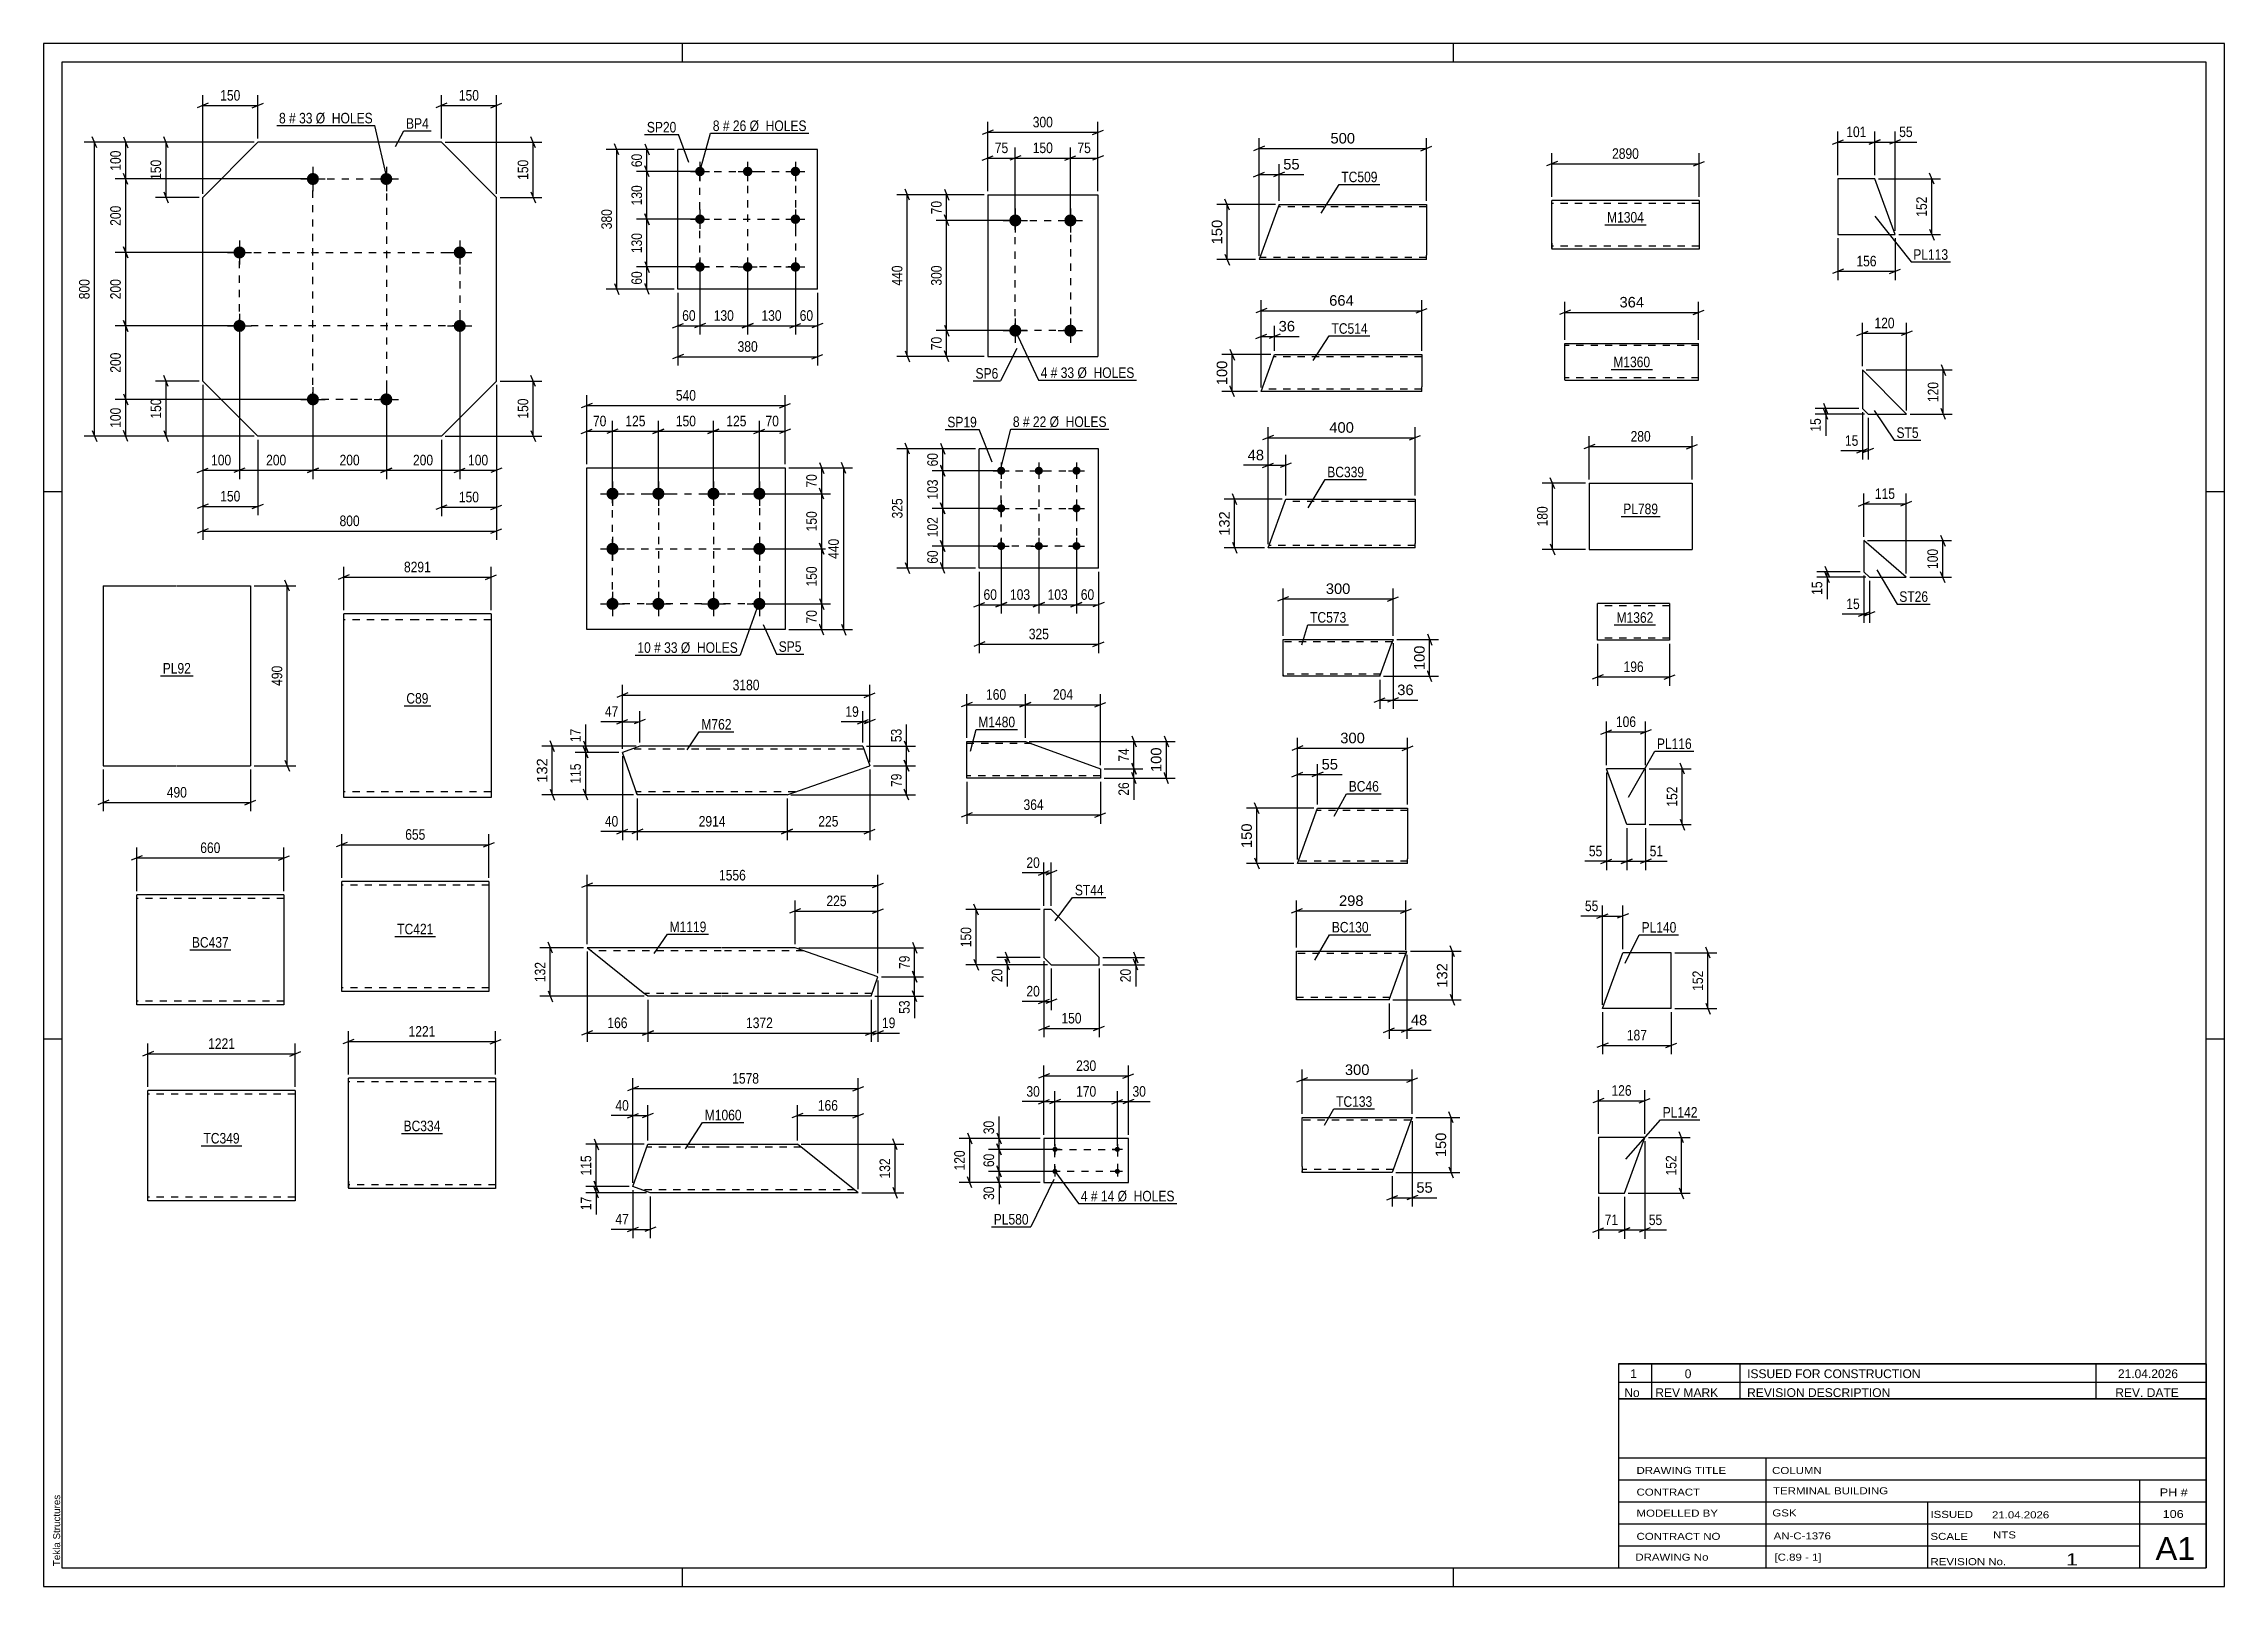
# Model space of a CAD drawing. Header units: millimetres. Extents: x 0 to 594, y 0 to 420.
import ezdxf

# ---------------------------------------------------------------- set-up
doc = ezdxf.new("R2010")
doc.units = ezdxf.units.MM
doc.linetypes.add('DXK_LINE_DOT2', pattern=[3.9198, 1.9599, -1.9599])
doc.styles.add('Arial', font='ARIAL.TTF', dxfattribs={"height": 0.2})
doc.styles.add('Arial Narrow', font='ARIALN.TTF', dxfattribs={"height": 0.2})

# ---------------------------------------------------------------- blocks, each defined once
blk = doc.blocks.new('Unknown-284936676-1132')
at = {"color": 5, "linetype": 'Continuous'}
for p, q in [((594, 420), (0, 420)), ((0, 420), (0, 0)), ((174, 415), (174, 420)), ((384, 415), (384, 420)), ((594, 0), (594, 420)), ((589, 415), (5, 415)), ((5, 415), (5, 5)), ((589, 5), (589, 415)), ((5, 298), (0, 298)), ((594, 298), (589, 298)), ((5, 149), (0, 149)), ((594, 149), (589, 149)), ((0, 0), (594, 0)), ((5, 5), (589, 5)), ((174, 0), (174, 5)), ((384, 0), (384, 5))]:
    blk.add_line(p, q, dxfattribs=at)
at = {"color": 174, "linetype": 'Continuous', "style": 'Arial'}
blk.add_text('Tekla Structures', height=1.9102, rotation=90, dxfattribs=at).set_placement((4.5, 5.5))
blk = doc.blocks.new('Part-284936676-8464 - 8463')
at = {"color": 2, "linetype": 'Continuous'}
for p, q in [((274.47, 184.25), (272.47, 184.25)), ((272.47, 184.25), (272.47, 171.25)), ((287.47, 171.25), (274.47, 184.25)), ((272.47, 171.25), (274.47, 169.25)), ((274.47, 169.25), (287.47, 169.25)), ((287.47, 169.25), (287.47, 171.25))]:
    blk.add_line(p, q, dxfattribs=at)
blk = doc.blocks.new('Part-284936676-8673 - 8672')
at = {"color": 2, "linetype": 'Continuous'}
for p, q in [((495.81, 284.71), (495.81, 276.21)), ((507.31, 274.71), (495.81, 284.71)), ((495.81, 276.21), (497.31, 274.71)), ((497.31, 274.71), (507.31, 274.71))]:
    blk.add_line(p, q, dxfattribs=at)
blk = doc.blocks.new('Part-284936676-8403 - 8402')
at = {"color": 2, "linetype": 'Continuous'}
for p, q in [((103.01, 138.32), (83.01, 138.32)), ((83.01, 110.32), (83.01, 138.32)), ((123.11, 138.32), (103.11, 138.32)), ((123.11, 138.32), (123.11, 108.32)), ((83.01, 110.32), (83.01, 108.32)), ((103.01, 108.32), (83.01, 108.32)), ((123.11, 108.32), (103.11, 108.32))]:
    blk.add_line(p, q, dxfattribs=at)
at = {"color": 7, "linetype": 'DXK_LINE_DOT2'}
for p, q in [((103.01, 137.32), (83.01, 137.32)), ((123.11, 137.32), (103.11, 137.32)), ((83.01, 108.48), (83.01, 110.32)), ((83.01, 109.32), (83.01, 109.4)), ((103.01, 109.32), (83.01, 109.32)), ((123.11, 109.32), (103.11, 109.32)), ((123.11, 109.32), (123.11, 109.4))]:
    blk.add_line(p, q, dxfattribs=at)
blk = doc.blocks.new('Part-284936676-8599 - 8598')
at = {"color": 2, "linetype": 'Continuous'}
for p, q in [((184.59, 173.84), (148.01, 173.84)), ((163.35, 161.62), (148.01, 173.84)), ((204.69, 173.84), (184.69, 173.84)), ((227.24, 165.96), (204.69, 173.84)), ((164.59, 160.64), (163.35, 161.62)), ((184.59, 160.64), (164.59, 160.64)), ((225.38, 160.64), (184.69, 160.64)), ((225.38, 160.64), (227.24, 165.96))]:
    blk.add_line(p, q, dxfattribs=at)
at = {"color": 7, "linetype": 'DXK_LINE_DOT2'}
for p, q in [((184.59, 173.04), (149.02, 173.04)), ((206.98, 173.04), (184.69, 173.04)), ((163.51, 161.5), (163.58, 161.44)), ((184.59, 161.44), (163.58, 161.44)), ((225.66, 161.44), (184.69, 161.44))]:
    blk.add_line(p, q, dxfattribs=at)
blk = doc.blocks.new('Bolt-284936676-8495 - 8493')
at = {"linetype": 'Continuous'}
for points in [[(260.83, 304.83, -1), (260.83, 302.63, -1)], [(271.08, 304.83, -1), (271.08, 302.63, -1)], [(281.33, 304.83, -1), (281.33, 302.63, -1)], [(260.83, 294.58, -1), (260.83, 292.38, -1)], [(281.33, 294.58, -1), (281.33, 292.38, -1)], [(260.83, 284.33, -1), (260.83, 282.13, -1)], [(271.08, 284.33, -1), (271.08, 282.13, -1)], [(281.33, 284.33, -1), (281.33, 282.13, -1)]]:
    blk.add_hatch(color=1, dxfattribs=at).paths.add_polyline_path(points)
at = {"color": 1, "linetype": 'Continuous'}
for p, q in [((258.63, 303.73), (263.03, 303.73)), ((260.83, 305.93), (260.83, 301.53)), ((268.88, 303.73), (273.28, 303.73)), ((271.08, 305.93), (271.08, 301.53)), ((279.13, 303.73), (283.53, 303.73)), ((281.33, 305.93), (281.33, 301.53)), ((258.63, 293.48), (263.03, 293.48)), ((260.83, 295.68), (260.83, 291.28)), ((279.13, 293.48), (283.53, 293.48)), ((281.33, 295.68), (281.33, 291.28)), ((260.83, 285.43), (260.83, 281.03)), ((271.08, 285.43), (271.08, 281.03)), ((281.33, 285.43), (281.33, 281.03)), ((258.63, 283.23), (263.03, 283.23)), ((268.88, 283.23), (273.28, 283.23)), ((279.13, 283.23), (283.53, 283.23))]:
    blk.add_line(p, q, dxfattribs=at)
blk = doc.blocks.new('Part-284936676-8494 - 8493')
at = {"color": 2, "linetype": 'Continuous'}
for p, q in [((287.33, 309.73), (254.83, 309.73)), ((254.83, 277.23), (254.83, 309.73)), ((287.33, 277.23), (287.33, 309.73)), ((287.33, 277.23), (254.83, 277.23))]:
    blk.add_line(p, q, dxfattribs=at)
blk = doc.blocks.new('Part-284936676-8456 - 8455')
at = {"color": 2, "linetype": 'Continuous'}
for p, q in [((58.35, 393.15), (43.35, 378.15)), ((108.35, 393.15), (58.35, 393.15)), ((123.35, 378.15), (108.35, 393.15)), ((43.35, 328.15), (43.35, 378.15)), ((123.35, 328.15), (123.35, 378.15)), ((58.35, 313.15), (43.35, 328.15)), ((123.35, 328.15), (108.35, 313.15)), ((108.35, 313.15), (58.35, 313.15))]:
    blk.add_line(p, q, dxfattribs=at)
at = {"color": 7, "linetype": 'DXK_LINE_DOT2'}
for p, q in [((58.35, 393.15), (58.35, 393.15)), ((123.35, 378.15), (123.35, 378.15)), ((123.35, 378.15), (123.35, 378.15)), ((43.35, 328.15), (43.35, 328.15)), ((123.35, 328.15), (123.35, 328.15)), ((108.35, 313.15), (108.35, 313.15))]:
    blk.add_line(p, q, dxfattribs=at)
blk = doc.blocks.new('Bolt-284936676-8457 - 8455')
at = {"linetype": 'Continuous'}
for points in [[(73.35, 384.8, -1), (73.35, 381.5, -1)], [(93.35, 384.8, -1), (93.35, 381.5, -1)], [(53.35, 364.8, -1), (53.35, 361.5, -1)], [(113.35, 364.8, -1), (113.35, 361.5, -1)], [(53.35, 344.8, -1), (53.35, 341.5, -1)], [(113.35, 344.8, -1), (113.35, 341.5, -1)], [(73.35, 324.8, -1), (73.35, 321.5, -1)], [(93.35, 324.8, -1), (93.35, 321.5, -1)]]:
    blk.add_hatch(color=1, dxfattribs=at).paths.add_polyline_path(points)
at = {"color": 1, "linetype": 'Continuous'}
for p, q in [((73.35, 386.45), (73.35, 379.85)), ((93.35, 386.45), (93.35, 379.85)), ((70.05, 383.15), (76.65, 383.15)), ((90.05, 383.15), (96.65, 383.15)), ((50.05, 363.15), (56.65, 363.15)), ((53.35, 366.45), (53.35, 359.85)), ((110.05, 363.15), (116.65, 363.15)), ((113.35, 366.45), (113.35, 359.85)), ((53.35, 346.45), (53.35, 339.85)), ((113.35, 346.45), (113.35, 339.85)), ((50.05, 343.15), (56.65, 343.15)), ((110.05, 343.15), (116.65, 343.15)), ((70.05, 323.15), (76.65, 323.15)), ((73.35, 326.45), (73.35, 319.85)), ((90.05, 323.15), (96.65, 323.15)), ((93.35, 326.45), (93.35, 319.85))]:
    blk.add_line(p, q, dxfattribs=at)
blk = doc.blocks.new('Part-284936676-11983 - 11982')
at = {"color": 2, "linetype": 'Continuous'}
for p, q in [((341.28, 159.8), (341.28, 172.91)), ((341.28, 172.91), (371.28, 172.91)), ((371.25, 172.82), (370.85, 171.71)), ((371.28, 172.91), (371.25, 172.82)), ((366.48, 159.71), (370.85, 171.71)), ((341.28, 159.71), (341.28, 159.8)), ((366.48, 159.71), (341.28, 159.71))]:
    blk.add_line(p, q, dxfattribs=at)
at = {"color": 7, "linetype": 'DXK_LINE_DOT2'}
for p, q in [((371.06, 172.31), (341.28, 172.31)), ((370.85, 171.71), (371.16, 172.56)), ((366.7, 160.31), (341.28, 160.31)), ((341.28, 160.06), (341.28, 159.71)), ((366.51, 159.8), (366.48, 159.71))]:
    blk.add_line(p, q, dxfattribs=at)
blk = doc.blocks.new('Part-284936676-11950 - 11949')
at = {"color": 2, "linetype": 'Continuous'}
for p, q in [((341.52, 196.84), (346.98, 211.84)), ((346.98, 211.84), (371.52, 211.84)), ((371.52, 211.84), (371.52, 211.75)), ((371.52, 211.75), (371.52, 210.64)), ((371.52, 210.64), (371.52, 198.04)), ((371.52, 196.84), (341.52, 196.84)), ((371.52, 196.84), (371.52, 198.04))]:
    blk.add_line(p, q, dxfattribs=at)
at = {"color": 7, "linetype": 'DXK_LINE_DOT2'}
for p, q in [((371.52, 211.24), (346.77, 211.24)), ((371.52, 211.49), (371.52, 210.64)), ((371.52, 197.44), (341.74, 197.44)), ((371.52, 196.93), (371.52, 197.19)), ((371.52, 196.84), (371.52, 196.93))]:
    blk.add_line(p, q, dxfattribs=at)
blk = doc.blocks.new('Part-284936676-8664 - 8663')
at = {"color": 2, "linetype": 'Continuous'}
for p, q in [((101.77, 264.74), (81.77, 264.74)), ((81.77, 217.94), (81.77, 264.74)), ((121.87, 264.74), (101.87, 264.74)), ((121.87, 264.74), (121.87, 214.74)), ((81.77, 214.74), (81.77, 217.94)), ((101.77, 214.74), (81.77, 214.74)), ((121.87, 214.74), (101.87, 214.74))]:
    blk.add_line(p, q, dxfattribs=at)
at = {"color": 7, "linetype": 'DXK_LINE_DOT2'}
for p, q in [((101.77, 263.14), (81.77, 263.14)), ((121.87, 263.14), (101.87, 263.14)), ((81.77, 214.98), (81.77, 217.94)), ((101.77, 216.34), (81.77, 216.34)), ((121.87, 216.34), (101.87, 216.34))]:
    blk.add_line(p, q, dxfattribs=at)
blk = doc.blocks.new('Part-284936676-8396 - 8395')
at = {"color": 2, "linetype": 'Continuous'}
for p, q in [((48.42, 134.97), (28.42, 134.97)), ((28.42, 106.97), (28.42, 134.97)), ((68.52, 134.97), (48.52, 134.97)), ((68.52, 134.97), (68.52, 104.97)), ((28.42, 104.97), (28.42, 106.97)), ((48.42, 104.97), (28.42, 104.97)), ((68.52, 104.97), (48.52, 104.97))]:
    blk.add_line(p, q, dxfattribs=at)
at = {"color": 7, "linetype": 'DXK_LINE_DOT2'}
for p, q in [((48.42, 133.97), (28.42, 133.97)), ((68.52, 133.97), (48.52, 133.97)), ((28.42, 105.12), (28.42, 106.97)), ((28.42, 105.97), (28.42, 106.05)), ((48.42, 105.97), (28.42, 105.97)), ((68.52, 105.97), (48.52, 105.97)), ((68.52, 105.97), (68.52, 106.05))]:
    blk.add_line(p, q, dxfattribs=at)
blk = doc.blocks.new('Part-284936676-11914 - 11913')
at = {"color": 2, "linetype": 'Continuous'}
for p, q in [((336.53, 376.2), (331.08, 361.2)), ((336.53, 376.2), (356.53, 376.2)), ((356.63, 376.2), (376.63, 376.2)), ((376.63, 376.2), (376.63, 376.11)), ((376.63, 376.11), (376.63, 375.46)), ((376.63, 375.46), (376.63, 362.4)), ((376.63, 361.2), (376.63, 362.4)), ((356.53, 361.2), (331.08, 361.2)), ((376.63, 361.2), (356.63, 361.2))]:
    blk.add_line(p, q, dxfattribs=at)
at = {"color": 7, "linetype": 'DXK_LINE_DOT2'}
for p, q in [((356.53, 375.6), (336.32, 375.6)), ((376.63, 375.6), (356.63, 375.6)), ((376.63, 376.2), (376.63, 376.2)), ((376.63, 375.85), (376.63, 375.46)), ((356.53, 361.8), (331.29, 361.8)), ((376.63, 361.8), (356.63, 361.8)), ((376.63, 361.29), (376.63, 361.55)), ((376.63, 361.2), (376.63, 361.29))]:
    blk.add_line(p, q, dxfattribs=at)
blk = doc.blocks.new('Part-284936676-8410 - 8409')
at = {"color": 2, "linetype": 'Continuous'}
for p, q in [((162.39, 228.71), (157.66, 227.05)), ((161.14, 217.11), (157.66, 227.05)), ((182.39, 228.71), (162.39, 228.71)), ((223.18, 228.71), (182.49, 228.71)), ((223.18, 228.71), (225.04, 223.39)), ((202.49, 215.51), (225.04, 223.39)), ((161.7, 215.51), (161.14, 217.11)), ((182.39, 215.51), (161.7, 215.51)), ((202.49, 215.51), (182.49, 215.51))]:
    blk.add_line(p, q, dxfattribs=at)
at = {"color": 7, "linetype": 'DXK_LINE_DOT2'}
for p, q in [((182.39, 227.91), (160.1, 227.91)), ((223.46, 227.91), (182.49, 227.91)), ((161.66, 215.63), (161.14, 217.11)), ((182.39, 216.31), (161.42, 216.31)), ((204.78, 216.31), (182.49, 216.31))]:
    blk.add_line(p, q, dxfattribs=at)
blk = doc.blocks.new('Part-284936676-11967 - 11966')
at = {"color": 2, "linetype": 'Continuous'}
for p, q in [((333.54, 282.75), (338.35, 295.95)), ((338.35, 295.95), (373.54, 295.95)), ((373.54, 295.95), (373.54, 295.86)), ((373.54, 295.86), (373.54, 294.75)), ((373.54, 294.75), (373.54, 283.95)), ((373.54, 282.75), (333.54, 282.75)), ((373.54, 282.75), (373.54, 283.95))]:
    blk.add_line(p, q, dxfattribs=at)
at = {"color": 7, "linetype": 'DXK_LINE_DOT2'}
for p, q in [((373.54, 295.35), (338.13, 295.35)), ((373.54, 295.6), (373.54, 294.75)), ((373.54, 283.35), (333.76, 283.35)), ((373.54, 282.84), (373.54, 283.1)), ((373.54, 282.75), (373.54, 282.84))]:
    blk.add_line(p, q, dxfattribs=at)
blk = doc.blocks.new('Part-284936676-8417 - 8416')
at = {"color": 2, "linetype": 'Continuous'}
for p, q in [((430.83, 377.29), (410.83, 377.29)), ((410.83, 365.69), (410.83, 377.29)), ((450.93, 377.29), (430.93, 377.29)), ((450.93, 377.29), (450.93, 377.16)), ((450.93, 377.16), (450.93, 364.09)), ((410.83, 365.69), (410.83, 364.09)), ((430.83, 364.09), (410.83, 364.09)), ((450.93, 364.09), (430.93, 364.09))]:
    blk.add_line(p, q, dxfattribs=at)
at = {"color": 7, "linetype": 'DXK_LINE_DOT2'}
for p, q in [((430.83, 376.49), (410.83, 376.49)), ((450.93, 376.49), (430.93, 376.49)), ((410.83, 364.21), (410.83, 365.69)), ((410.83, 364.89), (410.83, 364.95)), ((430.83, 364.89), (410.83, 364.89)), ((450.93, 364.89), (430.93, 364.89)), ((450.93, 364.89), (450.93, 364.95))]:
    blk.add_line(p, q, dxfattribs=at)
blk = doc.blocks.new('Bolt-284936676-8515 - 8513')
at = {"linetype": 'Continuous'}
for points in [[(178.77, 386.5, -1), (178.77, 383.9, -1)], [(191.77, 386.5, -1), (191.77, 383.9, -1)], [(204.77, 386.5, -1), (204.77, 383.9, -1)], [(178.77, 373.5, -1), (178.77, 370.9, -1)], [(204.77, 373.5, -1), (204.77, 370.9, -1)], [(178.77, 360.5, -1), (178.77, 357.9, -1)], [(191.77, 360.5, -1), (191.77, 357.9, -1)], [(204.77, 360.5, -1), (204.77, 357.9, -1)]]:
    blk.add_hatch(color=1, dxfattribs=at).paths.add_polyline_path(points)
at = {"color": 1, "linetype": 'Continuous'}
for p, q in [((178.77, 387.8), (178.77, 382.6)), ((191.77, 387.8), (191.77, 382.6)), ((204.77, 387.8), (204.77, 382.6)), ((176.17, 385.2), (181.37, 385.2)), ((189.17, 385.2), (194.37, 385.2)), ((202.17, 385.2), (207.37, 385.2)), ((178.77, 374.8), (178.77, 369.6)), ((204.77, 374.8), (204.77, 369.6)), ((176.17, 372.2), (181.37, 372.2)), ((202.17, 372.2), (207.37, 372.2)), ((176.17, 359.2), (181.37, 359.2)), ((178.77, 361.8), (178.77, 356.6)), ((189.17, 359.2), (194.37, 359.2)), ((191.77, 361.8), (191.77, 356.6)), ((202.17, 359.2), (207.37, 359.2)), ((204.77, 361.8), (204.77, 356.6))]:
    blk.add_line(p, q, dxfattribs=at)
blk = doc.blocks.new('Part-284936676-8514 - 8513')
at = {"color": 2, "linetype": 'Continuous'}
for p, q in [((210.77, 391.2), (172.77, 391.2)), ((172.77, 353.2), (172.77, 391.2)), ((210.77, 353.2), (210.77, 391.2)), ((210.77, 353.2), (172.77, 353.2))]:
    blk.add_line(p, q, dxfattribs=at)
blk = doc.blocks.new('Part-284936676-8525 - 8524')
at = {"color": 2, "linetype": 'Continuous'}
for p, q in [((16.24, 272.41), (16.24, 223.41)), ((16.24, 272.41), (36.24, 272.41)), ((36.34, 272.41), (56.34, 272.41)), ((56.34, 272.41), (56.34, 223.41)), ((16.24, 223.41), (36.24, 223.41)), ((36.34, 223.41), (56.34, 223.41))]:
    blk.add_line(p, q, dxfattribs=at)
blk = doc.blocks.new('Part-284936676-8532 - 8531')
at = {"color": 2, "linetype": 'Continuous'}
for p, q in [((160.52, 108.83), (164.55, 120.38)), ((164.55, 120.38), (185.24, 120.38)), ((185.34, 120.38), (205.34, 120.38)), ((221.91, 107.18), (205.34, 120.38)), ((165.24, 107.18), (160.52, 108.83)), ((185.24, 107.18), (165.24, 107.18)), ((221.91, 107.18), (185.34, 107.18))]:
    blk.add_line(p, q, dxfattribs=at)
at = {"color": 7, "linetype": 'DXK_LINE_DOT2'}
for p, q in [((185.24, 119.58), (164.27, 119.58)), ((206.34, 119.58), (185.34, 119.58)), ((185.24, 107.98), (162.95, 107.98)), ((220.91, 107.98), (185.34, 107.98)), ((220.62, 108.21), (220.67, 108.17)), ((220.83, 108.04), (220.91, 107.98))]:
    blk.add_line(p, q, dxfattribs=at)
blk = doc.blocks.new('Part-284936676-8539 - 8538')
at = {"color": 2, "linetype": 'Continuous'}
for p, q in [((436.33, 222.61), (425.69, 222.61)), ((431.22, 207.41), (425.69, 222.61)), ((436.33, 207.41), (436.33, 222.61)), ((436.33, 207.41), (431.22, 207.41))]:
    blk.add_line(p, q, dxfattribs=at)
blk = doc.blocks.new('Part-284936676-8546 - 8545')
at = {"color": 2, "linetype": 'Continuous'}
for p, q in [((488.72, 383.22), (488.72, 368.02)), ((498.78, 383.22), (488.72, 383.22)), ((504.31, 368.02), (498.78, 383.22)), ((488.72, 368.02), (504.31, 368.02))]:
    blk.add_line(p, q, dxfattribs=at)
blk = doc.blocks.new('Part-284936676-8553 - 8552')
at = {"color": 2, "linetype": 'Continuous'}
for p, q in [((436.1, 122.22), (423.5, 122.22)), ((423.5, 122.22), (423.5, 107.02)), ((430.56, 107.02), (436.1, 122.22)), ((423.5, 107.02), (430.56, 107.02))]:
    blk.add_line(p, q, dxfattribs=at)
blk = doc.blocks.new('Part-284936676-8560 - 8559')
at = {"color": 2, "linetype": 'Continuous'}
for p, q in [((424.61, 157.29), (430.15, 172.49)), ((443.34, 172.49), (430.15, 172.49)), ((443.34, 157.29), (443.34, 172.49)), ((443.34, 157.29), (424.61, 157.29))]:
    blk.add_line(p, q, dxfattribs=at)
blk = doc.blocks.new('Part-284936676-8567 - 8566')
at = {"color": 2, "linetype": 'Continuous'}
for p, q in [((101.19, 191.92), (81.19, 191.92)), ((81.19, 163.92), (81.19, 191.92)), ((121.29, 191.92), (101.29, 191.92)), ((121.29, 191.92), (121.29, 191.77)), ((121.29, 191.77), (121.29, 161.92)), ((81.19, 161.92), (81.19, 163.92)), ((101.19, 161.92), (81.19, 161.92)), ((121.29, 161.92), (101.29, 161.92))]:
    blk.add_line(p, q, dxfattribs=at)
at = {"color": 7, "linetype": 'DXK_LINE_DOT2'}
for p, q in [((101.19, 190.92), (81.19, 190.92)), ((121.29, 190.92), (101.29, 190.92)), ((81.19, 162.07), (81.19, 163.92)), ((81.19, 162.92), (81.19, 163)), ((101.19, 162.92), (81.19, 162.92)), ((121.29, 162.92), (101.29, 162.92)), ((121.29, 162.92), (121.29, 163))]:
    blk.add_line(p, q, dxfattribs=at)
blk = doc.blocks.new('Part-284936676-8575 - 8574')
at = {"color": 2, "linetype": 'Continuous'}
for p, q in [((45.36, 188.3), (25.36, 188.3)), ((25.36, 160.3), (25.36, 188.3)), ((65.46, 188.3), (45.46, 188.3)), ((65.46, 188.3), (65.46, 188.14)), ((65.46, 188.14), (65.46, 158.3)), ((25.36, 158.3), (25.36, 160.3)), ((45.36, 158.3), (25.36, 158.3)), ((65.46, 158.3), (45.46, 158.3))]:
    blk.add_line(p, q, dxfattribs=at)
at = {"color": 7, "linetype": 'DXK_LINE_DOT2'}
for p, q in [((45.36, 187.3), (25.36, 187.3)), ((65.46, 187.3), (45.46, 187.3)), ((25.36, 158.45), (25.36, 160.3)), ((25.36, 159.3), (25.36, 159.37)), ((45.36, 159.3), (25.36, 159.3)), ((65.46, 159.3), (45.46, 159.3)), ((65.46, 159.3), (65.46, 159.37))]:
    blk.add_line(p, q, dxfattribs=at)
blk = doc.blocks.new('Part-284936676-8583 - 8582')
at = {"color": 2, "linetype": 'Continuous'}
for p, q in [((257.17, 378.86), (257.17, 334.86)), ((257.17, 378.86), (287.17, 378.86)), ((287.17, 378.86), (287.17, 334.86)), ((257.17, 334.86), (287.17, 334.86))]:
    blk.add_line(p, q, dxfattribs=at)
blk = doc.blocks.new('Bolt-284936676-8584 - 8582')
at = {"linetype": 'Continuous'}
for points in [[(264.67, 373.51, -1), (264.67, 370.21, -1)], [(279.67, 373.51, -1), (279.67, 370.21, -1)], [(264.67, 343.51, -1), (264.67, 340.21, -1)], [(279.67, 343.51, -1), (279.67, 340.21, -1)]]:
    blk.add_hatch(color=1, dxfattribs=at).paths.add_polyline_path(points)
at = {"color": 1, "linetype": 'Continuous'}
for p, q in [((264.67, 375.16), (264.67, 368.56)), ((279.67, 375.16), (279.67, 368.56)), ((261.37, 371.86), (267.97, 371.86)), ((276.37, 371.86), (282.97, 371.86)), ((264.67, 345.16), (264.67, 338.56)), ((279.67, 345.16), (279.67, 338.56)), ((261.37, 341.86), (267.97, 341.86)), ((276.37, 341.86), (282.97, 341.86))]:
    blk.add_line(p, q, dxfattribs=at)
blk = doc.blocks.new('Part-284936676-8591 - 8590')
at = {"color": 2, "linetype": 'Continuous'}
for p, q in [((147.95, 260.47), (147.95, 304.47)), ((147.95, 304.47), (201.95, 304.47)), ((201.95, 304.47), (201.95, 260.47)), ((201.95, 260.47), (147.95, 260.47))]:
    blk.add_line(p, q, dxfattribs=at)
blk = doc.blocks.new('Bolt-284936676-8592 - 8590')
at = {"linetype": 'Continuous'}
for points in [[(154.95, 299.12, -1), (154.95, 295.82, -1)], [(167.45, 299.12, -1), (167.45, 295.82, -1)], [(182.45, 299.12, -1), (182.45, 295.82, -1)], [(194.95, 299.12, -1), (194.95, 295.82, -1)], [(154.95, 284.12, -1), (154.95, 280.82, -1)], [(194.95, 284.12, -1), (194.95, 280.82, -1)], [(154.95, 269.12, -1), (154.95, 265.82, -1)], [(167.45, 269.12, -1), (167.45, 265.82, -1)], [(182.45, 269.12, -1), (182.45, 265.82, -1)], [(194.95, 269.12, -1), (194.95, 265.82, -1)]]:
    blk.add_hatch(color=1, dxfattribs=at).paths.add_polyline_path(points)
at = {"color": 1, "linetype": 'Continuous'}
for p, q in [((151.65, 297.47), (158.25, 297.47)), ((154.95, 300.77), (154.95, 294.17)), ((164.15, 297.47), (170.75, 297.47)), ((167.45, 300.77), (167.45, 294.17)), ((179.15, 297.47), (185.75, 297.47)), ((182.45, 300.77), (182.45, 294.17)), ((191.65, 297.47), (198.25, 297.47)), ((194.95, 300.77), (194.95, 294.17)), ((154.95, 285.77), (154.95, 279.17)), ((194.95, 285.77), (194.95, 279.17)), ((151.65, 282.47), (158.25, 282.47)), ((191.65, 282.47), (198.25, 282.47)), ((151.65, 267.47), (158.25, 267.47)), ((154.95, 270.77), (154.95, 264.17)), ((164.15, 267.47), (170.75, 267.47)), ((167.45, 270.77), (167.45, 264.17)), ((179.15, 267.47), (185.75, 267.47)), ((182.45, 270.77), (182.45, 264.17)), ((191.65, 267.47), (198.25, 267.47)), ((194.95, 270.77), (194.95, 264.17))]:
    blk.add_line(p, q, dxfattribs=at)
blk = doc.blocks.new('Part-284936676-8606 - 8605')
at = {"color": 2, "linetype": 'Continuous'}
for p, q in [((507.43, 319.16), (495.43, 331.16)), ((495.43, 331.16), (495.43, 320.66)), ((495.43, 320.66), (496.93, 319.16)), ((496.93, 319.16), (507.43, 319.16))]:
    blk.add_line(p, q, dxfattribs=at)
blk = doc.blocks.new('Part-284936676-8625 - 8624')
at = {"color": 2, "linetype": 'Continuous'}
for p, q in [((414.36, 328.49), (414.36, 338.4)), ((414.36, 338.4), (450.8, 338.4)), ((450.8, 328.4), (450.8, 338.4)), ((414.36, 328.49), (414.36, 328.4)), ((414.36, 328.4), (450.8, 328.4))]:
    blk.add_line(p, q, dxfattribs=at)
at = {"color": 7, "linetype": 'DXK_LINE_DOT2'}
for p, q in [((450.8, 337.8), (414.36, 337.8)), ((414.36, 329), (414.36, 329.05)), ((450.8, 329), (414.36, 329)), ((450.8, 329), (450.8, 329.05))]:
    blk.add_line(p, q, dxfattribs=at)
blk = doc.blocks.new('Part-284936676-8632 - 8631')
at = {"color": 2, "linetype": 'Continuous'}
for p, q in [((295.47, 121.97), (272.47, 121.97)), ((272.47, 121.97), (272.47, 109.97)), ((295.47, 109.97), (295.47, 121.97)), ((272.47, 109.97), (295.47, 109.97))]:
    blk.add_line(p, q, dxfattribs=at)
blk = doc.blocks.new('Bolt-284936676-8633 - 8631')
at = {"linetype": 'Continuous'}
for points in [[(275.47, 118.27, -1), (275.47, 119.67, -1)], [(292.47, 118.27, -1), (292.47, 119.67, -1)], [(275.47, 112.27, -1), (275.47, 113.67, -1)], [(292.47, 112.27, -1), (292.47, 113.67, -1)]]:
    blk.add_hatch(color=1, dxfattribs=at).paths.add_polyline_path(points)
at = {"color": 1, "linetype": 'Continuous'}
for p, q in [((276.87, 118.97), (274.07, 118.97)), ((275.47, 120.37), (275.47, 117.57)), ((293.87, 118.97), (291.07, 118.97)), ((292.47, 120.37), (292.47, 117.57)), ((276.87, 112.97), (274.07, 112.97)), ((275.47, 114.37), (275.47, 111.57)), ((293.87, 112.97), (291.07, 112.97)), ((292.47, 114.37), (292.47, 111.57))]:
    blk.add_line(p, q, dxfattribs=at)
blk = doc.blocks.new('Part-284936676-8640 - 8639')
at = {"color": 2, "linetype": 'Continuous'}
for p, q in [((251.43, 220.12), (251.43, 230.03)), ((251.43, 230.03), (267.44, 230.03)), ((267.44, 230.03), (287.87, 222.6)), ((251.43, 220.03), (251.43, 220.12)), ((287.87, 220.03), (251.43, 220.03)), ((287.87, 222.6), (287.87, 220.03))]:
    blk.add_line(p, q, dxfattribs=at)
at = {"color": 7, "linetype": 'DXK_LINE_DOT2'}
for p, q in [((269.09, 229.43), (251.43, 229.43)), ((251.43, 220.63), (251.43, 220.68)), ((287.87, 220.63), (251.43, 220.63))]:
    blk.add_line(p, q, dxfattribs=at)
blk = doc.blocks.new('Part-284936676-8648 - 8647')
at = {"color": 2, "linetype": 'Continuous'}
for p, q in [((442.9, 267.58), (423.28, 267.58)), ((423.28, 257.67), (423.28, 267.58)), ((442.9, 267.58), (442.9, 257.58)), ((423.28, 257.58), (423.28, 257.67)), ((442.9, 257.58), (423.28, 257.58))]:
    blk.add_line(p, q, dxfattribs=at)
at = {"color": 7, "linetype": 'DXK_LINE_DOT2'}
for p, q in [((442.9, 267.49), (442.9, 267.58)), ((442.9, 266.98), (423.28, 266.98)), ((423.28, 258.18), (423.28, 258.22)), ((442.9, 258.18), (423.28, 258.18)), ((442.9, 258.18), (442.9, 258.22))]:
    blk.add_line(p, q, dxfattribs=at)
blk = doc.blocks.new('Part-284936676-8656 - 8655')
at = {"color": 2, "linetype": 'Continuous'}
for p, q in [((421, 300.31), (421, 282.31)), ((421, 300.31), (449, 300.31)), ((449, 300.31), (449, 282.31)), ((421, 282.31), (449, 282.31))]:
    blk.add_line(p, q, dxfattribs=at)
blk = doc.blocks.new('Part-284936676-11958 - 11957')
at = {"color": 2, "linetype": 'Continuous'}
for p, q in [((331.64, 325.34), (335.28, 335.34)), ((335.28, 335.34), (355.28, 335.34)), ((355.38, 335.34), (375.38, 335.34)), ((375.38, 335.34), (375.38, 335.25)), ((375.38, 335.25), (375.38, 334.14)), ((375.38, 334.14), (375.38, 326.54)), ((355.28, 325.34), (331.64, 325.34)), ((375.38, 325.34), (355.38, 325.34)), ((375.38, 325.34), (375.38, 326.54))]:
    blk.add_line(p, q, dxfattribs=at)
at = {"color": 7, "linetype": 'DXK_LINE_DOT2'}
for p, q in [((355.28, 334.74), (335.06, 334.74)), ((375.38, 334.74), (355.38, 334.74)), ((375.38, 334.99), (375.38, 334.14)), ((355.28, 325.94), (331.85, 325.94)), ((375.38, 325.94), (355.38, 325.94)), ((375.38, 325.43), (375.38, 325.69)), ((375.38, 325.34), (375.38, 325.43))]:
    blk.add_line(p, q, dxfattribs=at)
blk = doc.blocks.new('Part-284936676-11975 - 11974')
at = {"color": 2, "linetype": 'Continuous'}
for p, q in [((337.59, 247.87), (337.59, 257.78)), ((337.59, 257.78), (367.59, 257.78)), ((363.95, 247.78), (367.15, 256.58)), ((367.55, 257.69), (367.15, 256.58)), ((367.59, 257.78), (367.55, 257.69)), ((337.59, 247.78), (337.59, 247.87)), ((363.95, 247.78), (337.59, 247.78))]:
    blk.add_line(p, q, dxfattribs=at)
at = {"color": 7, "linetype": 'DXK_LINE_DOT2'}
for p, q in [((367.37, 257.18), (337.59, 257.18)), ((367.15, 256.58), (367.46, 257.43)), ((364.16, 248.38), (337.59, 248.38)), ((337.59, 248.13), (337.59, 247.78)), ((363.98, 247.87), (363.95, 247.78))]:
    blk.add_line(p, q, dxfattribs=at)
blk = doc.blocks.new('Part-284936676-11991 - 11990')
at = {"color": 2, "linetype": 'Continuous'}
for p, q in [((342.79, 114.28), (342.79, 127.68)), ((342.79, 127.68), (372.79, 127.68)), ((372.43, 126.7), (367.33, 112.68)), ((372.79, 127.68), (372.43, 126.7)), ((342.79, 114.28), (342.79, 113.15)), ((342.79, 113.15), (342.79, 112.68)), ((367.33, 112.68), (342.79, 112.68))]:
    blk.add_line(p, q, dxfattribs=at)
at = {"color": 7, "linetype": 'DXK_LINE_DOT2'}
for p, q in [((372.49, 126.88), (342.79, 126.88)), ((367.62, 113.48), (342.79, 113.48)), ((342.79, 112.68), (342.79, 113.15))]:
    blk.add_line(p, q, dxfattribs=at)
blk = doc.blocks.new('Rectangle-284936676-12552 - 8493')
at = {"color": 1, "linetype": 'DXK_LINE_DOT2'}
blk.add_lwpolyline([(260.83, 303.73), (281.33, 303.73), (281.33, 283.23), (260.83, 283.23), (260.83, 303.73)], close=True, dxfattribs=at)
blk = doc.blocks.new('Rectangle-284936676-12512 - 8455')
at = {"color": 1, "linetype": 'DXK_LINE_DOT2'}
blk.add_lwpolyline([(73.35, 383.15), (93.35, 383.15), (93.35, 323.15), (73.35, 323.15), (73.35, 383.15)], close=True, dxfattribs=at)
blk = doc.blocks.new('Rectangle-284936676-12532 - 8513')
at = {"color": 1, "linetype": 'DXK_LINE_DOT2'}
blk.add_lwpolyline([(178.77, 385.2), (204.77, 385.2), (204.77, 359.2), (178.77, 359.2), (178.77, 385.2)], close=True, dxfattribs=at)
blk = doc.blocks.new('Rectangle-284936676-12562 - 8582')
at = {"color": 1, "linetype": 'DXK_LINE_DOT2'}
blk.add_lwpolyline([(264.67, 371.86), (279.67, 371.86), (279.67, 341.86), (264.67, 341.86), (264.67, 371.86)], close=True, dxfattribs=at)
blk = doc.blocks.new('Rectangle-284936676-12542 - 8590')
at = {"color": 1, "linetype": 'DXK_LINE_DOT2'}
blk.add_lwpolyline([(154.95, 297.47), (194.95, 297.47), (194.95, 267.47), (154.95, 267.47), (154.95, 297.47)], close=True, dxfattribs=at)
blk = doc.blocks.new('Rectangle-284936676-12621 - 8631')
at = {"color": 1, "linetype": 'DXK_LINE_DOT2'}
blk.add_lwpolyline([(275.47, 118.97), (292.47, 118.97), (292.47, 112.97), (275.47, 112.97), (275.47, 118.97)], close=True, dxfattribs=at)
blk = doc.blocks.new('Line-284936676-12607 - 8493')
at = {"color": 1, "linetype": 'DXK_LINE_DOT2'}
blk.add_line((271.08, 303.73), (271.08, 283.23), dxfattribs=at)
blk = doc.blocks.new('Rectangle-284936676-12522 - 8455')
at = {"color": 1, "linetype": 'DXK_LINE_DOT2'}
blk.add_lwpolyline([(53.35, 363.15), (113.35, 363.15), (113.35, 343.15), (53.35, 343.15), (53.35, 363.15)], close=True, dxfattribs=at)
blk = doc.blocks.new('Line-284936676-12572 - 8513')
at = {"color": 1, "linetype": 'DXK_LINE_DOT2'}
blk.add_line((178.77, 372.2), (204.77, 372.2), dxfattribs=at)
blk = doc.blocks.new('Line-284936676-12586 - 8590')
at = {"color": 1, "linetype": 'DXK_LINE_DOT2'}
blk.add_line((154.95, 282.47), (194.95, 282.47), dxfattribs=at)
blk = doc.blocks.new('Line-284936676-12614 - 8493')
at = {"color": 1, "linetype": 'DXK_LINE_DOT2'}
blk.add_line((260.83, 293.48), (281.33, 293.48), dxfattribs=at)
blk = doc.blocks.new('Line-284936676-12579 - 8513')
at = {"color": 1, "linetype": 'DXK_LINE_DOT2'}
blk.add_line((191.77, 385.2), (191.77, 359.2), dxfattribs=at)
blk = doc.blocks.new('Line-284936676-12593 - 8590')
at = {"color": 1, "linetype": 'DXK_LINE_DOT2'}
blk.add_line((167.45, 297.47), (167.45, 267.47), dxfattribs=at)
blk = doc.blocks.new('Line-284936676-12600 - 8590')
at = {"color": 1, "linetype": 'DXK_LINE_DOT2'}
blk.add_line((182.45, 297.47), (182.45, 267.47), dxfattribs=at)
blk = doc.blocks.new('StraightDimension-284936676-8896 - 8463')
at = {"color": 7, "linetype": 'Continuous'}
for p, q in [((272.47, 170.25), (272.47, 149.5)), ((287.47, 168.25), (287.47, 149.5)), ((273.97, 152.5), (270.97, 151.3)), ((272.47, 151.9), (287.47, 151.9)), ((285.97, 151.3), (288.97, 152.5))]:
    blk.add_line(p, q, dxfattribs=at)
at = {"color": 0}
blk.add_wipeout([(283.31, 152.65), (283.31, 156.85), (276.63, 156.85), (276.63, 152.65)], dxfattribs=at)
at = {"color": 3, "style": 'Arial Narrow'}
blk.add_text('150', height=2.863, dxfattribs=at).set_placement((277.23, 153.25))
blk = doc.blocks.new('StraightDimension-284936676-8888 - 8463')
at = {"color": 7, "linetype": 'Continuous'}
for p, q in [((296.87, 172.75), (298.07, 169.75)), ((288.47, 171.25), (299.87, 171.25)), ((288.47, 169.25), (299.87, 169.25)), ((298.07, 167.75), (296.87, 170.75)), ((297.47, 169.25), (297.47, 171.25))]:
    blk.add_line(p, q, dxfattribs=at)
at = {"color": 0}
blk.add_wipeout([(296.72, 168.73), (292.52, 168.73), (292.52, 163.87), (296.72, 163.87)], dxfattribs=at)
at = {"color": 7, "linetype": 'Continuous'}
blk.add_line((297.47, 169.25), (297.47, 163.34), dxfattribs=at)
blk.add_line((297.47, 169.25), (297.47, 163.34), dxfattribs=at)
at = {"color": 3, "style": 'Arial Narrow'}
blk.add_text('20', height=2.863, rotation=90.00021, dxfattribs=at).set_placement((296.12, 164.47))
blk = doc.blocks.new('StraightDimension-284936676-8880 - 8463')
at = {"color": 7, "linetype": 'Continuous'}
for p, q in [((272.47, 170.25), (272.47, 156.85)), ((274.47, 168.25), (274.47, 156.85)), ((270.97, 158.65), (273.97, 159.85)), ((272.47, 159.25), (274.47, 159.25)), ((275.97, 159.85), (272.97, 158.65))]:
    blk.add_line(p, q, dxfattribs=at)
at = {"color": 0}
blk.add_wipeout([(271.95, 160), (271.95, 164.2), (267.09, 164.2), (267.09, 160)], dxfattribs=at)
at = {"color": 7, "linetype": 'Continuous'}
blk.add_line((272.47, 159.25), (266.57, 159.25), dxfattribs=at)
blk.add_line((272.47, 159.25), (266.57, 159.25), dxfattribs=at)
at = {"color": 3, "style": 'Arial Narrow'}
blk.add_text('20', height=2.863, dxfattribs=at).set_placement((267.69, 160.6))
blk = doc.blocks.new('StraightDimension-284936676-8900 - 8463')
at = {"color": 7, "linetype": 'Continuous'}
for p, q in [((271.47, 184.25), (251.15, 184.25)), ((254.6, 182.75), (253.4, 185.75)), ((254, 169.25), (254, 184.25)), ((273.47, 169.25), (251.15, 169.25)), ((253.4, 170.75), (254.6, 167.75))]:
    blk.add_line(p, q, dxfattribs=at)
at = {"color": 0}
blk.add_wipeout([(253.25, 180.09), (249.05, 180.09), (249.05, 173.41), (253.25, 173.41)], dxfattribs=at)
at = {"color": 3, "style": 'Arial Narrow'}
blk.add_text('150', height=2.863, rotation=90.00021, dxfattribs=at).set_placement((252.65, 174.01))
blk = doc.blocks.new('StraightDimension-284936676-8892 - 8463')
at = {"color": 7, "linetype": 'Continuous'}
for p, q in [((261.87, 172.75), (263.07, 169.75)), ((271.47, 171.25), (259.62, 171.25)), ((273.47, 169.25), (259.62, 169.25)), ((263.07, 167.75), (261.87, 170.75)), ((262.47, 169.25), (262.47, 171.25))]:
    blk.add_line(p, q, dxfattribs=at)
at = {"color": 0}
blk.add_wipeout([(261.72, 168.73), (257.52, 168.73), (257.52, 163.87), (261.72, 163.87)], dxfattribs=at)
at = {"color": 7, "linetype": 'Continuous'}
blk.add_line((262.47, 169.25), (262.47, 163.34), dxfattribs=at)
blk.add_line((262.47, 169.25), (262.47, 163.34), dxfattribs=at)
at = {"color": 3, "style": 'Arial Narrow'}
blk.add_text('20', height=2.863, rotation=90.00021, dxfattribs=at).set_placement((261.12, 164.47))
blk = doc.blocks.new('StraightDimension-284936676-8884 - 8463')
at = {"color": 7, "linetype": 'Continuous'}
for p, q in [((272.47, 185.25), (272.47, 197.1)), ((274.47, 185.25), (274.47, 197.1)), ((270.97, 193.65), (273.97, 194.85)), ((272.47, 194.25), (274.47, 194.25)), ((275.97, 194.85), (272.97, 193.65))]:
    blk.add_line(p, q, dxfattribs=at)
at = {"color": 0}
blk.add_wipeout([(271.95, 195), (271.95, 199.2), (267.09, 199.2), (267.09, 195)], dxfattribs=at)
at = {"color": 7, "linetype": 'Continuous'}
blk.add_line((272.47, 194.25), (266.57, 194.25), dxfattribs=at)
blk.add_line((272.47, 194.25), (266.57, 194.25), dxfattribs=at)
at = {"color": 3, "style": 'Arial Narrow'}
blk.add_text('20', height=2.863, dxfattribs=at).set_placement((267.69, 195.6))
blk = doc.blocks.new('StraightDimension-284936676-9312 - 8672')
at = {"color": 7, "linetype": 'Continuous'}
for p, q in [((494.81, 276.21), (482.96, 276.21)), ((496.31, 274.71), (482.96, 274.71)), ((485.21, 277.71), (486.41, 274.71)), ((486.41, 273.21), (485.21, 276.21)), ((485.81, 274.71), (485.81, 276.21))]:
    blk.add_line(p, q, dxfattribs=at)
at = {"color": 0}
blk.add_wipeout([(485.06, 274.19), (480.86, 274.19), (480.86, 269.33), (485.06, 269.33)], dxfattribs=at)
at = {"color": 7, "linetype": 'Continuous'}
blk.add_line((485.81, 274.71), (485.81, 268.8), dxfattribs=at)
blk.add_line((485.81, 274.71), (485.81, 268.8), dxfattribs=at)
at = {"color": 3, "style": 'Arial Narrow'}
blk.add_text('15', height=2.863, rotation=90.00021, dxfattribs=at).set_placement((484.46, 269.93))
blk = doc.blocks.new('StraightDimension-284936676-9304 - 8672')
at = {"color": 7, "linetype": 'Continuous'}
for p, q in [((495.81, 275.21), (495.81, 262.31)), ((497.31, 273.71), (497.31, 262.31)), ((494.31, 264.11), (497.31, 265.31)), ((498.81, 265.31), (495.81, 264.11)), ((495.81, 264.71), (497.31, 264.71))]:
    blk.add_line(p, q, dxfattribs=at)
at = {"color": 0}
blk.add_wipeout([(495.28, 265.46), (495.28, 269.66), (490.42, 269.66), (490.42, 265.46)], dxfattribs=at)
at = {"color": 7, "linetype": 'Continuous'}
blk.add_line((495.81, 264.71), (489.9, 264.71), dxfattribs=at)
blk.add_line((495.81, 264.71), (489.9, 264.71), dxfattribs=at)
at = {"color": 3, "style": 'Arial Narrow'}
blk.add_text('15', height=2.863, dxfattribs=at).set_placement((491.02, 266.06))
blk = doc.blocks.new('StraightDimension-284936676-9316 - 8672')
at = {"color": 7, "linetype": 'Continuous'}
for p, q in [((516.71, 286.21), (517.91, 283.21)), ((496.81, 284.71), (519.71, 284.71)), ((517.31, 274.71), (517.31, 284.71)), ((508.31, 274.71), (519.71, 274.71)), ((517.91, 273.21), (516.71, 276.21))]:
    blk.add_line(p, q, dxfattribs=at)
at = {"color": 0}
blk.add_wipeout([(516.56, 283.05), (512.36, 283.05), (512.36, 276.37), (516.56, 276.37)], dxfattribs=at)
at = {"color": 3, "style": 'Arial Narrow'}
blk.add_text('100', height=2.863, rotation=90.00021, dxfattribs=at).set_placement((515.96, 276.97))
blk = doc.blocks.new('StraightDimension-284936676-9308 - 8672')
at = {"color": 7, "linetype": 'Continuous'}
for p, q in [((495.81, 285.71), (495.81, 297.56)), ((507.31, 275.71), (507.31, 297.56)), ((494.31, 294.11), (497.31, 295.31)), ((495.81, 294.71), (507.31, 294.71)), ((508.81, 295.31), (505.81, 294.11))]:
    blk.add_line(p, q, dxfattribs=at)
at = {"color": 0}
blk.add_wipeout([(504.9, 295.46), (504.9, 299.66), (498.21, 299.66), (498.21, 295.46)], dxfattribs=at)
at = {"color": 3, "style": 'Arial Narrow'}
blk.add_text('115', height=2.863, dxfattribs=at).set_placement((498.81, 296.06))
blk = doc.blocks.new('StraightDimension-284936676-8724 - 8402')
at = {"color": 7, "linetype": 'Continuous'}
for p, q in [((84.51, 148.92), (81.51, 147.72)), ((83.01, 139.32), (83.01, 151.17)), ((121.61, 147.72), (124.61, 148.92)), ((123.11, 139.32), (123.11, 151.17)), ((83.01, 148.32), (123.11, 148.32))]:
    blk.add_line(p, q, dxfattribs=at)
at = {"color": 0}
blk.add_wipeout([(107.32, 149.07), (107.32, 153.27), (98.81, 153.27), (98.81, 149.07)], dxfattribs=at)
at = {"color": 3, "style": 'Arial Narrow'}
blk.add_text('1221', height=2.863, dxfattribs=at).set_placement((99.41, 149.67))
blk = doc.blocks.new('StraightDimension-284936676-11555 - 8598')
at = {"color": 7, "linetype": 'Continuous'}
for p, q in [((164.59, 159.64), (164.59, 148.24)), ((225.38, 159.64), (225.38, 148.24)), ((166.09, 151.24), (163.09, 150.04)), ((164.59, 150.64), (225.38, 150.64)), ((223.88, 150.04), (226.88, 151.24))]:
    blk.add_line(p, q, dxfattribs=at)
at = {"color": 0}
blk.add_wipeout([(199.24, 151.39), (199.24, 155.59), (190.73, 155.59), (190.73, 151.39)], dxfattribs=at)
at = {"color": 3, "style": 'Arial Narrow'}
blk.add_text('1372', height=2.863, dxfattribs=at).set_placement((191.33, 151.99))
blk = doc.blocks.new('StraightDimension-284936676-9201 - 8598')
at = {"color": 7, "linetype": 'Continuous'}
for p, q in [((236.64, 167.46), (237.84, 164.46)), ((226.38, 160.64), (239.64, 160.64)), ((228.24, 165.96), (239.64, 165.96)), ((237.84, 159.14), (236.64, 162.14)), ((237.24, 160.64), (237.24, 165.96))]:
    blk.add_line(p, q, dxfattribs=at)
at = {"color": 0}
blk.add_wipeout([(236.49, 160.11), (232.29, 160.11), (232.29, 155.26), (236.49, 155.26)], dxfattribs=at)
at = {"color": 7, "linetype": 'Continuous'}
blk.add_line((237.24, 160.64), (237.24, 154.73), dxfattribs=at)
blk.add_line((237.24, 160.64), (237.24, 154.73), dxfattribs=at)
at = {"color": 3, "style": 'Arial Narrow'}
blk.add_text('53', height=2.863, rotation=90.00021, dxfattribs=at).set_placement((235.89, 155.86))
blk = doc.blocks.new('StraightDimension-284936676-11554 - 8598')
at = {"color": 7, "linetype": 'Continuous'}
for p, q in [((227.24, 164.96), (227.24, 148.24)), ((225.38, 159.64), (225.38, 148.24)), ((223.88, 150.04), (226.88, 151.24)), ((225.38, 150.64), (227.24, 150.64)), ((228.74, 151.24), (225.74, 150.04))]:
    blk.add_line(p, q, dxfattribs=at)
at = {"color": 0}
blk.add_wipeout([(232.62, 151.39), (232.62, 155.59), (227.76, 155.59), (227.76, 151.39)], dxfattribs=at)
at = {"color": 7, "linetype": 'Continuous'}
blk.add_line((227.24, 150.64), (233.14, 150.64), dxfattribs=at)
blk.add_line((227.24, 150.64), (233.14, 150.64), dxfattribs=at)
at = {"color": 3, "style": 'Arial Narrow'}
blk.add_text('19', height=2.863, dxfattribs=at).set_placement((228.36, 151.99))
blk = doc.blocks.new('StraightDimension-284936676-9196 - 8598')
at = {"color": 7, "linetype": 'Continuous'}
for p, q in [((206.19, 184.44), (203.19, 183.24)), ((204.69, 174.84), (204.69, 186.69)), ((225.74, 183.24), (228.74, 184.44)), ((227.24, 166.96), (227.24, 186.69)), ((204.69, 183.84), (227.24, 183.84))]:
    blk.add_line(p, q, dxfattribs=at)
at = {"color": 0}
blk.add_wipeout([(219.3, 184.59), (219.3, 188.79), (212.62, 188.79), (212.62, 184.59)], dxfattribs=at)
at = {"color": 3, "style": 'Arial Narrow'}
blk.add_text('225', height=2.863, dxfattribs=at).set_placement((213.22, 185.19))
blk = doc.blocks.new('StraightDimension-284936676-9208 - 8598')
at = {"color": 7, "linetype": 'Continuous'}
for p, q in [((147.01, 173.84), (135.16, 173.84)), ((138.61, 172.34), (137.41, 175.34)), ((138.01, 160.64), (138.01, 173.84)), ((163.59, 160.64), (135.16, 160.64)), ((137.41, 162.14), (138.61, 159.14))]:
    blk.add_line(p, q, dxfattribs=at)
at = {"color": 0}
blk.add_wipeout([(137.26, 170.58), (133.06, 170.58), (133.06, 163.9), (137.26, 163.9)], dxfattribs=at)
at = {"color": 3, "style": 'Arial Narrow'}
blk.add_text('132', height=2.863, rotation=90.00021, dxfattribs=at).set_placement((136.66, 164.5))
blk = doc.blocks.new('StraightDimension-284936676-9200 - 8598')
at = {"color": 7, "linetype": 'Continuous'}
for p, q in [((205.69, 173.84), (239.64, 173.84)), ((236.64, 175.34), (237.84, 172.34)), ((237.24, 165.96), (237.24, 173.84)), ((237.84, 164.46), (236.64, 167.46)), ((228.24, 165.96), (239.64, 165.96))]:
    blk.add_line(p, q, dxfattribs=at)
at = {"color": 0}
blk.add_wipeout([(236.49, 172.33), (232.29, 172.33), (232.29, 167.47), (236.49, 167.47)], dxfattribs=at)
at = {"color": 3, "style": 'Arial Narrow'}
blk.add_text('79', height=2.863, rotation=90.00021, dxfattribs=at).set_placement((235.89, 168.07))
blk = doc.blocks.new('StraightDimension-284936676-9214 - 8598')
at = {"color": 7, "linetype": 'Continuous'}
for p, q in [((149.51, 191.44), (146.51, 190.24)), ((148.01, 174.84), (148.01, 193.69)), ((148.01, 190.84), (227.24, 190.84)), ((225.74, 190.24), (228.74, 191.44)), ((227.24, 166.96), (227.24, 193.69))]:
    blk.add_line(p, q, dxfattribs=at)
at = {"color": 0}
blk.add_wipeout([(191.88, 191.59), (191.88, 195.79), (183.37, 195.79), (183.37, 191.59)], dxfattribs=at)
at = {"color": 3, "style": 'Arial Narrow'}
blk.add_text('1556', height=2.863, dxfattribs=at).set_placement((183.97, 192.19))
blk = doc.blocks.new('StraightDimension-284936676-11556 - 8598')
at = {"color": 7, "linetype": 'Continuous'}
for p, q in [((148.01, 172.84), (148.01, 148.24)), ((164.59, 159.64), (164.59, 148.24)), ((149.51, 151.24), (146.51, 150.04)), ((148.01, 150.64), (164.59, 150.64)), ((163.09, 150.04), (166.09, 151.24))]:
    blk.add_line(p, q, dxfattribs=at)
at = {"color": 0}
blk.add_wipeout([(159.64, 151.39), (159.64, 155.59), (152.96, 155.59), (152.96, 151.39)], dxfattribs=at)
at = {"color": 3, "style": 'Arial Narrow'}
blk.add_text('166', height=2.863, dxfattribs=at).set_placement((153.56, 151.99))
blk = doc.blocks.new('StraightDimension-284936676-14055 - 8493')
at = {"color": 7, "linetype": 'Continuous'}
for p, q in [((260.83, 282.23), (260.83, 264.83)), ((271.08, 282.23), (271.08, 264.83)), ((259.33, 266.63), (262.33, 267.83)), ((272.58, 267.83), (269.58, 266.63)), ((260.83, 267.23), (271.08, 267.23))]:
    blk.add_line(p, q, dxfattribs=at)
at = {"color": 0}
blk.add_wipeout([(269.3, 267.98), (269.3, 272.18), (262.62, 272.18), (262.62, 267.98)], dxfattribs=at)
at = {"color": 3, "style": 'Arial Narrow'}
blk.add_text('103', height=2.863, dxfattribs=at).set_placement((263.22, 268.58))
blk = doc.blocks.new('StraightDimension-284936676-8920 - 8493')
at = {"color": 7, "linetype": 'Continuous'}
for p, q in [((253.83, 309.73), (242.06, 309.73)), ((244.31, 311.23), (245.51, 308.23)), ((244.91, 303.73), (244.91, 309.73)), ((259.83, 303.73), (242.06, 303.73)), ((245.51, 302.23), (244.31, 305.23))]:
    blk.add_line(p, q, dxfattribs=at)
at = {"color": 0}
blk.add_wipeout([(244.16, 309.16), (239.96, 309.16), (239.96, 304.3), (244.16, 304.3)], dxfattribs=at)
at = {"color": 3, "style": 'Arial Narrow'}
blk.add_text('60', height=2.863, rotation=90.00021, dxfattribs=at).set_placement((243.56, 304.9))
blk = doc.blocks.new('StraightDimension-284936676-8923 - 8493')
at = {"color": 7, "linetype": 'Continuous'}
for p, q in [((259.83, 283.23), (242.06, 283.23)), ((244.31, 284.73), (245.51, 281.73)), ((244.91, 277.23), (244.91, 283.23)), ((253.83, 277.23), (242.06, 277.23)), ((245.51, 275.73), (244.31, 278.73))]:
    blk.add_line(p, q, dxfattribs=at)
at = {"color": 0}
blk.add_wipeout([(244.16, 282.66), (239.96, 282.66), (239.96, 277.8), (244.16, 277.8)], dxfattribs=at)
at = {"color": 3, "style": 'Arial Narrow'}
blk.add_text('60', height=2.863, rotation=90.00021, dxfattribs=at).set_placement((243.56, 278.4))
blk = doc.blocks.new('StraightDimension-284936676-8936 - 8493')
at = {"color": 7, "linetype": 'Continuous'}
for p, q in [((253.83, 309.73), (232.44, 309.73)), ((235.89, 308.23), (234.69, 311.23)), ((235.29, 277.23), (235.29, 309.73)), ((253.83, 277.23), (232.44, 277.23)), ((234.69, 278.73), (235.89, 275.73))]:
    blk.add_line(p, q, dxfattribs=at)
at = {"color": 0}
blk.add_wipeout([(234.54, 296.82), (230.34, 296.82), (230.34, 290.14), (234.54, 290.14)], dxfattribs=at)
at = {"color": 3, "style": 'Arial Narrow'}
blk.add_text('325', height=2.863, rotation=90.00021, dxfattribs=at).set_placement((233.94, 290.74))
blk = doc.blocks.new('StraightDimension-284936676-8940 - 8493')
at = {"color": 7, "linetype": 'Continuous'}
for p, q in [((281.33, 282.23), (281.33, 264.83)), ((287.33, 276.23), (287.33, 264.83)), ((279.83, 266.63), (282.83, 267.83)), ((288.83, 267.83), (285.83, 266.63)), ((281.33, 267.23), (287.33, 267.23))]:
    blk.add_line(p, q, dxfattribs=at)
at = {"color": 0}
blk.add_wipeout([(286.76, 267.98), (286.76, 272.18), (281.91, 272.18), (281.91, 267.98)], dxfattribs=at)
at = {"color": 3, "style": 'Arial Narrow'}
blk.add_text('60', height=2.863, dxfattribs=at).set_placement((282.51, 268.58))
blk = doc.blocks.new('StraightDimension-284936676-8943 - 8493')
at = {"color": 7, "linetype": 'Continuous'}
for p, q in [((260.83, 282.23), (260.83, 264.83)), ((254.83, 276.23), (254.83, 264.83)), ((253.33, 266.63), (256.33, 267.83)), ((262.33, 267.83), (259.33, 266.63)), ((254.83, 267.23), (260.83, 267.23))]:
    blk.add_line(p, q, dxfattribs=at)
at = {"color": 0}
blk.add_wipeout([(260.26, 267.98), (260.26, 272.18), (255.41, 272.18), (255.41, 267.98)], dxfattribs=at)
at = {"color": 3, "style": 'Arial Narrow'}
blk.add_text('60', height=2.863, dxfattribs=at).set_placement((256.01, 268.58))
blk = doc.blocks.new('StraightDimension-284936676-8956 - 8493')
at = {"color": 7, "linetype": 'Continuous'}
for p, q in [((254.83, 276.23), (254.83, 254.1)), ((287.33, 276.23), (287.33, 254.1)), ((256.33, 257.1), (253.33, 255.9)), ((254.83, 256.5), (287.33, 256.5)), ((285.83, 255.9), (288.83, 257.1))]:
    blk.add_line(p, q, dxfattribs=at)
at = {"color": 0}
blk.add_wipeout([(274.43, 257.25), (274.43, 261.45), (267.74, 261.45), (267.74, 257.25)], dxfattribs=at)
at = {"color": 3, "style": 'Arial Narrow'}
blk.add_text('325', height=2.863, dxfattribs=at).set_placement((268.34, 257.85))
blk = doc.blocks.new('StraightDimension-284936676-14033 - 8493')
at = {"color": 7, "linetype": 'Continuous'}
for p, q in [((259.83, 293.48), (242.06, 293.48)), ((244.31, 294.98), (245.51, 291.98)), ((244.91, 283.23), (244.91, 293.48)), ((259.83, 283.23), (242.06, 283.23)), ((245.51, 281.73), (244.31, 284.73))]:
    blk.add_line(p, q, dxfattribs=at)
at = {"color": 0}
blk.add_wipeout([(244.16, 291.7), (239.96, 291.7), (239.96, 285.01), (244.16, 285.01)], dxfattribs=at)
at = {"color": 3, "style": 'Arial Narrow'}
blk.add_text('102', height=2.863, rotation=90.00021, dxfattribs=at).set_placement((243.56, 285.61))
blk = doc.blocks.new('StraightDimension-284936676-14035 - 8493')
at = {"color": 7, "linetype": 'Continuous'}
for p, q in [((259.83, 303.73), (242.06, 303.73)), ((244.31, 305.23), (245.51, 302.23)), ((244.91, 293.48), (244.91, 303.73)), ((259.83, 293.48), (242.06, 293.48)), ((245.51, 291.98), (244.31, 294.98))]:
    blk.add_line(p, q, dxfattribs=at)
at = {"color": 0}
blk.add_wipeout([(244.16, 301.95), (239.96, 301.95), (239.96, 295.26), (244.16, 295.26)], dxfattribs=at)
at = {"color": 3, "style": 'Arial Narrow'}
blk.add_text('103', height=2.863, rotation=90.00021, dxfattribs=at).set_placement((243.56, 295.86))
blk = doc.blocks.new('StraightDimension-284936676-14057 - 8493')
at = {"color": 7, "linetype": 'Continuous'}
for p, q in [((271.08, 282.23), (271.08, 264.83)), ((281.33, 282.23), (281.33, 264.83)), ((269.58, 266.63), (272.58, 267.83)), ((282.83, 267.83), (279.83, 266.63)), ((271.08, 267.23), (281.33, 267.23))]:
    blk.add_line(p, q, dxfattribs=at)
at = {"color": 0}
blk.add_wipeout([(279.55, 267.98), (279.55, 272.18), (272.87, 272.18), (272.87, 267.98)], dxfattribs=at)
at = {"color": 3, "style": 'Arial Narrow'}
blk.add_text('103', height=2.863, dxfattribs=at).set_placement((273.47, 268.58))
blk = doc.blocks.new('StraightDimension-284936676-13957 - 8455')
at = {"color": 7, "linetype": 'Continuous'}
for p, q in [((113.35, 342.15), (113.35, 301.45)), ((93.35, 322.15), (93.35, 301.45)), ((94.85, 304.45), (91.85, 303.25)), ((93.35, 303.85), (113.35, 303.85)), ((111.85, 303.25), (114.85, 304.45))]:
    blk.add_line(p, q, dxfattribs=at)
at = {"color": 0}
blk.add_wipeout([(106.69, 304.6), (106.69, 308.8), (100.01, 308.8), (100.01, 304.6)], dxfattribs=at)
at = {"color": 3, "style": 'Arial Narrow'}
blk.add_text('200', height=2.863, dxfattribs=at).set_placement((100.61, 305.2))
blk = doc.blocks.new('StraightDimension-284936676-8800 - 8455')
at = {"color": 7, "linetype": 'Continuous'}
for p, q in [((108.35, 394.15), (108.35, 406)), ((123.35, 379.15), (123.35, 406)), ((109.85, 403.75), (106.85, 402.55)), ((108.35, 403.15), (123.35, 403.15)), ((121.85, 402.55), (124.85, 403.75))]:
    blk.add_line(p, q, dxfattribs=at)
at = {"color": 0}
blk.add_wipeout([(119.19, 403.9), (119.19, 408.1), (112.51, 408.1), (112.51, 403.9)], dxfattribs=at)
at = {"color": 3, "style": 'Arial Narrow'}
blk.add_text('150', height=2.863, dxfattribs=at).set_placement((113.11, 404.5))
blk = doc.blocks.new('StraightDimension-284936676-8816 - 8455')
at = {"color": 7, "linetype": 'Continuous'}
for p, q in [((109.35, 393.15), (135.75, 393.15)), ((133.95, 391.65), (132.75, 394.65)), ((133.35, 378.15), (133.35, 393.15)), ((124.35, 378.15), (135.75, 378.15)), ((132.75, 379.65), (133.95, 376.65))]:
    blk.add_line(p, q, dxfattribs=at)
at = {"color": 0}
blk.add_wipeout([(132.6, 388.99), (128.4, 388.99), (128.4, 382.31), (132.6, 382.31)], dxfattribs=at)
at = {"color": 3, "style": 'Arial Narrow'}
blk.add_text('150', height=2.863, rotation=90.00021, dxfattribs=at).set_placement((132, 382.91))
blk = doc.blocks.new('StraightDimension-284936676-8824 - 8455')
at = {"color": 7, "linetype": 'Continuous'}
for p, q in [((57.35, 393.15), (30.5, 393.15)), ((33.95, 391.65), (32.75, 394.65)), ((33.35, 378.15), (33.35, 393.15)), ((42.35, 378.15), (30.5, 378.15)), ((32.75, 379.65), (33.95, 376.65))]:
    blk.add_line(p, q, dxfattribs=at)
at = {"color": 0}
blk.add_wipeout([(32.6, 388.99), (28.4, 388.99), (28.4, 382.31), (32.6, 382.31)], dxfattribs=at)
at = {"color": 3, "style": 'Arial Narrow'}
blk.add_text('150', height=2.863, rotation=90.00021, dxfattribs=at).set_placement((32, 382.91))
blk = doc.blocks.new('StraightDimension-284936676-8804 - 8455')
at = {"color": 7, "linetype": 'Continuous'}
for p, q in [((43.35, 379.15), (43.35, 406)), ((58.35, 394.15), (58.35, 406)), ((44.85, 403.75), (41.85, 402.55)), ((43.35, 403.15), (58.35, 403.15)), ((56.85, 402.55), (59.85, 403.75))]:
    blk.add_line(p, q, dxfattribs=at)
at = {"color": 0}
blk.add_wipeout([(54.19, 403.9), (54.19, 408.1), (47.51, 408.1), (47.51, 403.9)], dxfattribs=at)
at = {"color": 3, "style": 'Arial Narrow'}
blk.add_text('150', height=2.863, dxfattribs=at).set_placement((48.11, 404.5))
blk = doc.blocks.new('StraightDimension-284936676-8852 - 8455')
at = {"color": 7, "linetype": 'Continuous'}
for p, q in [((43.35, 327.15), (43.35, 284.91)), ((123.35, 327.15), (123.35, 284.91)), ((44.85, 287.91), (41.85, 286.71)), ((43.35, 287.31), (123.35, 287.31)), ((121.85, 286.71), (124.85, 287.91))]:
    blk.add_line(p, q, dxfattribs=at)
at = {"color": 0}
blk.add_wipeout([(86.69, 288.06), (86.69, 292.26), (80.01, 292.26), (80.01, 288.06)], dxfattribs=at)
at = {"color": 3, "style": 'Arial Narrow'}
blk.add_text('800', height=2.863, dxfattribs=at).set_placement((80.61, 288.66))
blk = doc.blocks.new('StraightDimension-284936676-8808 - 8455')
at = {"color": 7, "linetype": 'Continuous'}
for p, q in [((123.35, 327.15), (123.35, 291.38)), ((108.35, 312.15), (108.35, 291.38)), ((109.85, 294.38), (106.85, 293.18)), ((108.35, 293.78), (123.35, 293.78)), ((121.85, 293.18), (124.85, 294.38))]:
    blk.add_line(p, q, dxfattribs=at)
at = {"color": 0}
blk.add_wipeout([(119.19, 294.53), (119.19, 298.73), (112.51, 298.73), (112.51, 294.53)], dxfattribs=at)
at = {"color": 3, "style": 'Arial Narrow'}
blk.add_text('150', height=2.863, dxfattribs=at).set_placement((113.11, 295.13))
blk = doc.blocks.new('StraightDimension-284936676-8876 - 8455')
at = {"color": 7, "linetype": 'Continuous'}
for p, q in [((57.35, 393.15), (11.01, 393.15)), ((14.46, 391.65), (13.26, 394.65)), ((13.86, 313.15), (13.86, 393.15)), ((57.35, 313.15), (11.01, 313.15)), ((13.26, 314.65), (14.46, 311.65))]:
    blk.add_line(p, q, dxfattribs=at)
at = {"color": 0}
blk.add_wipeout([(13.11, 356.49), (8.91, 356.49), (8.91, 349.81), (13.11, 349.81)], dxfattribs=at)
at = {"color": 3, "style": 'Arial Narrow'}
blk.add_text('800', height=2.863, rotation=90.00021, dxfattribs=at).set_placement((12.51, 350.41))
blk = doc.blocks.new('StraightDimension-284936676-8812 - 8455')
at = {"color": 7, "linetype": 'Continuous'}
for p, q in [((43.35, 327.15), (43.35, 291.62)), ((58.35, 312.15), (58.35, 291.62)), ((44.85, 294.62), (41.85, 293.42)), ((43.35, 294.02), (58.35, 294.02)), ((56.85, 293.42), (59.85, 294.62))]:
    blk.add_line(p, q, dxfattribs=at)
at = {"color": 0}
blk.add_wipeout([(54.19, 294.77), (54.19, 298.97), (47.51, 298.97), (47.51, 294.77)], dxfattribs=at)
at = {"color": 3, "style": 'Arial Narrow'}
blk.add_text('150', height=2.863, dxfattribs=at).set_placement((48.11, 295.37))
blk = doc.blocks.new('StraightDimension-284936676-8820 - 8455')
at = {"color": 7, "linetype": 'Continuous'}
for p, q in [((124.35, 328.15), (135.75, 328.15)), ((133.95, 326.65), (132.75, 329.65)), ((133.35, 313.15), (133.35, 328.15)), ((109.35, 313.15), (135.75, 313.15)), ((132.75, 314.65), (133.95, 311.65))]:
    blk.add_line(p, q, dxfattribs=at)
at = {"color": 0}
blk.add_wipeout([(132.6, 323.99), (128.4, 323.99), (128.4, 317.31), (132.6, 317.31)], dxfattribs=at)
at = {"color": 3, "style": 'Arial Narrow'}
blk.add_text('150', height=2.863, rotation=90.00021, dxfattribs=at).set_placement((132, 317.91))
blk = doc.blocks.new('StraightDimension-284936676-8828 - 8455')
at = {"color": 7, "linetype": 'Continuous'}
for p, q in [((42.35, 328.15), (30.5, 328.15)), ((33.95, 326.65), (32.75, 329.65)), ((33.35, 313.15), (33.35, 328.15)), ((57.35, 313.15), (30.5, 313.15)), ((32.75, 314.65), (33.95, 311.65))]:
    blk.add_line(p, q, dxfattribs=at)
at = {"color": 0}
blk.add_wipeout([(32.6, 323.99), (28.4, 323.99), (28.4, 317.31), (32.6, 317.31)], dxfattribs=at)
at = {"color": 3, "style": 'Arial Narrow'}
blk.add_text('150', height=2.863, rotation=90.00021, dxfattribs=at).set_placement((32, 317.91))
blk = doc.blocks.new('StraightDimension-284936676-8832 - 8455')
at = {"color": 7, "linetype": 'Continuous'}
for p, q in [((113.35, 342.15), (113.35, 301.45)), ((123.35, 327.15), (123.35, 301.45)), ((111.85, 303.25), (114.85, 304.45)), ((113.35, 303.85), (123.35, 303.85)), ((124.85, 304.45), (121.85, 303.25))]:
    blk.add_line(p, q, dxfattribs=at)
at = {"color": 0}
blk.add_wipeout([(121.69, 304.6), (121.69, 308.8), (115.01, 308.8), (115.01, 304.6)], dxfattribs=at)
at = {"color": 3, "style": 'Arial Narrow'}
blk.add_text('100', height=2.863, dxfattribs=at).set_placement((115.61, 305.2))
blk = doc.blocks.new('StraightDimension-284936676-8836 - 8455')
at = {"color": 7, "linetype": 'Continuous'}
for p, q in [((53.35, 342.15), (53.35, 301.45)), ((43.35, 327.15), (43.35, 301.45)), ((41.85, 303.25), (44.85, 304.45)), ((43.35, 303.85), (53.35, 303.85)), ((54.85, 304.45), (51.85, 303.25))]:
    blk.add_line(p, q, dxfattribs=at)
at = {"color": 0}
blk.add_wipeout([(51.69, 304.6), (51.69, 308.8), (45.01, 308.8), (45.01, 304.6)], dxfattribs=at)
at = {"color": 3, "style": 'Arial Narrow'}
blk.add_text('100', height=2.863, dxfattribs=at).set_placement((45.61, 305.2))
blk = doc.blocks.new('StraightDimension-284936676-8856 - 8455')
at = {"color": 7, "linetype": 'Continuous'}
for p, q in [((57.35, 393.15), (19.51, 393.15)), ((21.76, 394.65), (22.96, 391.65)), ((22.36, 383.15), (22.36, 393.15)), ((72.35, 383.15), (19.51, 383.15)), ((22.96, 381.65), (21.76, 384.65))]:
    blk.add_line(p, q, dxfattribs=at)
at = {"color": 0}
blk.add_wipeout([(21.61, 391.49), (17.41, 391.49), (17.41, 384.81), (21.61, 384.81)], dxfattribs=at)
at = {"color": 3, "style": 'Arial Narrow'}
blk.add_text('100', height=2.863, rotation=90.00021, dxfattribs=at).set_placement((21.01, 385.41))
blk = doc.blocks.new('StraightDimension-284936676-8860 - 8455')
at = {"color": 7, "linetype": 'Continuous'}
for p, q in [((72.35, 323.15), (19.51, 323.15)), ((21.76, 324.65), (22.96, 321.65)), ((22.36, 313.15), (22.36, 323.15)), ((57.35, 313.15), (19.51, 313.15)), ((22.96, 311.65), (21.76, 314.65))]:
    blk.add_line(p, q, dxfattribs=at)
at = {"color": 0}
blk.add_wipeout([(21.61, 321.49), (17.41, 321.49), (17.41, 314.81), (21.61, 314.81)], dxfattribs=at)
at = {"color": 3, "style": 'Arial Narrow'}
blk.add_text('100', height=2.863, rotation=90.00021, dxfattribs=at).set_placement((21.01, 315.41))
blk = doc.blocks.new('StraightDimension-284936676-13953 - 8455')
at = {"color": 7, "linetype": 'Continuous'}
for p, q in [((53.35, 342.15), (53.35, 301.45)), ((73.35, 322.15), (73.35, 301.45)), ((54.85, 304.45), (51.85, 303.25)), ((53.35, 303.85), (73.35, 303.85)), ((71.85, 303.25), (74.85, 304.45))]:
    blk.add_line(p, q, dxfattribs=at)
at = {"color": 0}
blk.add_wipeout([(66.69, 304.6), (66.69, 308.8), (60.01, 308.8), (60.01, 304.6)], dxfattribs=at)
at = {"color": 3, "style": 'Arial Narrow'}
blk.add_text('200', height=2.863, dxfattribs=at).set_placement((60.61, 305.2))
blk = doc.blocks.new('StraightDimension-284936676-13955 - 8455')
at = {"color": 7, "linetype": 'Continuous'}
for p, q in [((73.35, 322.15), (73.35, 301.45)), ((93.35, 322.15), (93.35, 301.45)), ((74.85, 304.45), (71.85, 303.25)), ((73.35, 303.85), (93.35, 303.85)), ((91.85, 303.25), (94.85, 304.45))]:
    blk.add_line(p, q, dxfattribs=at)
at = {"color": 0}
blk.add_wipeout([(86.69, 304.6), (86.69, 308.8), (80.01, 308.8), (80.01, 304.6)], dxfattribs=at)
at = {"color": 3, "style": 'Arial Narrow'}
blk.add_text('200', height=2.863, dxfattribs=at).set_placement((80.61, 305.2))
blk = doc.blocks.new('StraightDimension-284936676-13977 - 8455')
at = {"color": 7, "linetype": 'Continuous'}
for p, q in [((22.96, 341.65), (21.76, 344.65)), ((52.35, 343.15), (19.51, 343.15)), ((22.36, 323.15), (22.36, 343.15)), ((72.35, 323.15), (19.51, 323.15)), ((21.76, 324.65), (22.96, 321.65))]:
    blk.add_line(p, q, dxfattribs=at)
at = {"color": 0}
blk.add_wipeout([(21.61, 336.49), (17.41, 336.49), (17.41, 329.81), (21.61, 329.81)], dxfattribs=at)
at = {"color": 3, "style": 'Arial Narrow'}
blk.add_text('200', height=2.863, rotation=90.00021, dxfattribs=at).set_placement((21.01, 330.41))
blk = doc.blocks.new('StraightDimension-284936676-13979 - 8455')
at = {"color": 7, "linetype": 'Continuous'}
for p, q in [((52.35, 363.15), (19.51, 363.15)), ((22.96, 361.65), (21.76, 364.65)), ((22.36, 343.15), (22.36, 363.15)), ((21.76, 344.65), (22.96, 341.65)), ((52.35, 343.15), (19.51, 343.15))]:
    blk.add_line(p, q, dxfattribs=at)
at = {"color": 0}
blk.add_wipeout([(21.61, 356.49), (17.41, 356.49), (17.41, 349.81), (21.61, 349.81)], dxfattribs=at)
at = {"color": 3, "style": 'Arial Narrow'}
blk.add_text('200', height=2.863, rotation=90.00021, dxfattribs=at).set_placement((21.01, 350.41))
blk = doc.blocks.new('StraightDimension-284936676-13981 - 8455')
at = {"color": 7, "linetype": 'Continuous'}
for p, q in [((72.35, 383.15), (19.51, 383.15)), ((22.96, 381.65), (21.76, 384.65)), ((22.36, 363.15), (22.36, 383.15)), ((52.35, 363.15), (19.51, 363.15)), ((21.76, 364.65), (22.96, 361.65))]:
    blk.add_line(p, q, dxfattribs=at)
at = {"color": 0}
blk.add_wipeout([(21.61, 376.49), (17.41, 376.49), (17.41, 369.81), (21.61, 369.81)], dxfattribs=at)
at = {"color": 3, "style": 'Arial Narrow'}
blk.add_text('200', height=2.863, rotation=90.00021, dxfattribs=at).set_placement((21.01, 370.41))
blk = doc.blocks.new('StraightDimension-284936676-12333 - 11982')
at = {"color": 7, "linetype": 'Continuous'}
for p, q in [((371.28, 171.91), (371.28, 149.03)), ((366.48, 158.71), (366.48, 149.03)), ((364.98, 150.83), (367.98, 152.03)), ((366.48, 151.43), (371.28, 151.43)), ((372.78, 152.03), (369.78, 150.83))]:
    blk.add_line(p, q, dxfattribs=at)
at = {"color": 0}
blk.add_wipeout([(377.46, 152.18), (377.46, 156.38), (371.81, 156.38), (371.81, 152.18)], dxfattribs=at)
at = {"color": 7, "linetype": 'Continuous'}
blk.add_line((371.28, 151.43), (377.98, 151.43), dxfattribs=at)
blk.add_line((371.28, 151.43), (377.98, 151.43), dxfattribs=at)
at = {"color": 3, "style": 'Arial'}
blk.add_text('48', height=2.865, dxfattribs=at).set_placement((372.41, 152.78))
blk = doc.blocks.new('StraightDimension-284936676-12358 - 11982')
at = {"color": 7, "linetype": 'Continuous'}
for p, q in [((372.28, 172.91), (386.11, 172.91)), ((384.31, 171.41), (383.11, 174.41)), ((383.71, 159.71), (383.71, 172.91)), ((383.11, 161.21), (384.31, 158.21)), ((367.48, 159.71), (386.11, 159.71))]:
    blk.add_line(p, q, dxfattribs=at)
at = {"color": 0}
blk.add_wipeout([(382.96, 170.25), (378.76, 170.25), (378.76, 162.38), (382.96, 162.38)], dxfattribs=at)
at = {"color": 3, "style": 'Arial'}
blk.add_text('132', height=2.865, rotation=90.00021, dxfattribs=at).set_placement((382.36, 162.98))
blk = doc.blocks.new('StraightDimension-284936676-12313 - 11982')
at = {"color": 7, "linetype": 'Continuous'}
for p, q in [((342.78, 184.49), (339.78, 183.29)), ((341.28, 173.91), (341.28, 186.74)), ((369.56, 183.29), (372.56, 184.49)), ((371.06, 173.31), (371.06, 186.74)), ((341.28, 183.89), (371.06, 183.89))]:
    blk.add_line(p, q, dxfattribs=at)
at = {"color": 0}
blk.add_wipeout([(360.11, 184.64), (360.11, 188.84), (352.24, 188.84), (352.24, 184.64)], dxfattribs=at)
at = {"color": 3, "style": 'Arial'}
blk.add_text('298', height=2.865, dxfattribs=at).set_placement((352.84, 185.24))
blk = doc.blocks.new('StraightDimension-284936676-12289 - 11949')
at = {"color": 7, "linetype": 'Continuous'}
for p, q in [((343.02, 228.79), (340.02, 227.59)), ((341.52, 197.84), (341.52, 231.04)), ((341.52, 228.19), (371.52, 228.19)), ((370.02, 227.59), (373.02, 228.79)), ((371.52, 212.84), (371.52, 231.04))]:
    blk.add_line(p, q, dxfattribs=at)
at = {"color": 0}
blk.add_wipeout([(360.46, 228.94), (360.46, 233.14), (352.59, 233.14), (352.59, 228.94)], dxfattribs=at)
at = {"color": 3, "style": 'Arial'}
blk.add_text('300', height=2.865, dxfattribs=at).set_placement((353.19, 229.54))
blk = doc.blocks.new('StraightDimension-284936676-12276 - 11949')
at = {"color": 7, "linetype": 'Continuous'}
for p, q in [((340.02, 220.43), (343.02, 221.63)), ((341.52, 197.84), (341.52, 223.88)), ((341.52, 221.03), (346.98, 221.03)), ((348.48, 221.63), (345.48, 220.43)), ((346.98, 212.84), (346.98, 223.88))]:
    blk.add_line(p, q, dxfattribs=at)
at = {"color": 0}
blk.add_wipeout([(353.16, 221.78), (353.16, 225.98), (347.51, 225.98), (347.51, 221.78)], dxfattribs=at)
at = {"color": 7, "linetype": 'Continuous'}
blk.add_line((346.98, 221.03), (353.68, 221.03), dxfattribs=at)
blk.add_line((346.98, 221.03), (353.68, 221.03), dxfattribs=at)
at = {"color": 3, "style": 'Arial'}
blk.add_text('55', height=2.865, dxfattribs=at).set_placement((348.11, 222.38))
blk = doc.blocks.new('StraightDimension-284936676-12300 - 11949')
at = {"color": 7, "linetype": 'Continuous'}
for p, q in [((345.98, 211.84), (327.61, 211.84)), ((331.06, 210.34), (329.86, 213.34)), ((330.46, 196.84), (330.46, 211.84)), ((340.52, 196.84), (327.61, 196.84)), ((329.86, 198.34), (331.06, 195.34))]:
    blk.add_line(p, q, dxfattribs=at)
at = {"color": 0}
blk.add_wipeout([(329.71, 208.28), (325.51, 208.28), (325.51, 200.4), (329.71, 200.4)], dxfattribs=at)
at = {"color": 3, "style": 'Arial'}
blk.add_text('150', height=2.865, rotation=90.00021, dxfattribs=at).set_placement((329.11, 201))
blk = doc.blocks.new('StraightDimension-284936676-9300 - 8663')
at = {"color": 7, "linetype": 'Continuous'}
for p, q in [((83.27, 275.34), (80.27, 274.14)), ((81.77, 265.74), (81.77, 277.59)), ((81.77, 274.74), (121.87, 274.74)), ((120.37, 274.14), (123.37, 275.34)), ((121.87, 265.74), (121.87, 277.59))]:
    blk.add_line(p, q, dxfattribs=at)
at = {"color": 0}
blk.add_wipeout([(106.07, 275.49), (106.07, 279.69), (97.56, 279.69), (97.56, 275.49)], dxfattribs=at)
at = {"color": 3, "style": 'Arial Narrow'}
blk.add_text('8291', height=2.863, dxfattribs=at).set_placement((98.16, 276.09))
blk = doc.blocks.new('StraightDimension-284936676-8720 - 8395')
at = {"color": 7, "linetype": 'Continuous'}
for p, q in [((29.92, 145.57), (26.92, 144.37)), ((28.42, 135.97), (28.42, 147.82)), ((28.42, 144.97), (68.52, 144.97)), ((67.02, 144.37), (70.02, 145.57)), ((68.52, 135.97), (68.52, 147.82))]:
    blk.add_line(p, q, dxfattribs=at)
at = {"color": 0}
blk.add_wipeout([(52.73, 145.72), (52.73, 149.92), (44.22, 149.92), (44.22, 145.72)], dxfattribs=at)
at = {"color": 3, "style": 'Arial Narrow'}
blk.add_text('1221', height=2.863, dxfattribs=at).set_placement((44.82, 146.32))
blk = doc.blocks.new('StraightDimension-284936676-12027 - 11913')
at = {"color": 7, "linetype": 'Continuous'}
for p, q in [((331.08, 362.2), (331.08, 387.23)), ((336.53, 377.2), (336.53, 387.23)), ((329.58, 383.78), (332.58, 384.98)), ((331.08, 384.38), (336.53, 384.38)), ((338.03, 384.98), (335.03, 383.78))]:
    blk.add_line(p, q, dxfattribs=at)
at = {"color": 0}
blk.add_wipeout([(342.71, 385.13), (342.71, 389.33), (337.06, 389.33), (337.06, 385.13)], dxfattribs=at)
at = {"color": 7, "linetype": 'Continuous'}
blk.add_line((336.53, 384.38), (343.23, 384.38), dxfattribs=at)
blk.add_line((336.53, 384.38), (343.23, 384.38), dxfattribs=at)
at = {"color": 3, "style": 'Arial'}
blk.add_text('55', height=2.865, dxfattribs=at).set_placement((337.66, 385.73))
blk = doc.blocks.new('StraightDimension-284936676-12045 - 11913')
at = {"color": 7, "linetype": 'Continuous'}
for p, q in [((332.58, 392.06), (329.58, 390.86)), ((331.08, 362.2), (331.08, 394.31)), ((375.13, 390.86), (378.13, 392.06)), ((376.63, 377.2), (376.63, 394.31)), ((331.08, 391.46), (376.63, 391.46))]:
    blk.add_line(p, q, dxfattribs=at)
at = {"color": 0}
blk.add_wipeout([(357.79, 392.21), (357.79, 396.41), (349.92, 396.41), (349.92, 392.21)], dxfattribs=at)
at = {"color": 3, "style": 'Arial'}
blk.add_text('500', height=2.865, dxfattribs=at).set_placement((350.52, 392.81))
blk = doc.blocks.new('StraightDimension-284936676-12056 - 11913')
at = {"color": 7, "linetype": 'Continuous'}
for p, q in [((335.53, 376.2), (319.52, 376.2)), ((322.97, 374.7), (321.77, 377.7)), ((322.37, 361.2), (322.37, 376.2)), ((321.77, 362.7), (322.97, 359.7)), ((330.08, 361.2), (319.52, 361.2))]:
    blk.add_line(p, q, dxfattribs=at)
at = {"color": 0}
blk.add_wipeout([(321.62, 372.64), (317.42, 372.64), (317.42, 364.76), (321.62, 364.76)], dxfattribs=at)
at = {"color": 3, "style": 'Arial'}
blk.add_text('150', height=2.865, rotation=90.00021, dxfattribs=at).set_placement((321.02, 365.36))
blk = doc.blocks.new('StraightDimension-284936676-8760 - 8409')
at = {"color": 7, "linetype": 'Continuous'}
for p, q in [((157.66, 228.05), (157.66, 245.47)), ((225.04, 224.39), (225.04, 245.47)), ((159.16, 243.22), (156.16, 242.02)), ((157.66, 242.62), (225.04, 242.62)), ((223.54, 242.02), (226.54, 243.22))]:
    blk.add_line(p, q, dxfattribs=at)
at = {"color": 0}
blk.add_wipeout([(195.61, 243.37), (195.61, 247.57), (187.09, 247.57), (187.09, 243.37)], dxfattribs=at)
at = {"color": 3, "style": 'Arial Narrow'}
blk.add_text('3180', height=2.863, dxfattribs=at).set_placement((187.69, 243.97))
blk = doc.blocks.new('StraightDimension-284936676-8752 - 8409')
at = {"color": 7, "linetype": 'Continuous'}
for p, q in [((224.18, 228.71), (237.44, 228.71)), ((234.44, 230.21), (235.64, 227.21)), ((235.04, 223.39), (235.04, 228.71)), ((226.04, 223.39), (237.44, 223.39)), ((235.64, 221.89), (234.44, 224.89))]:
    blk.add_line(p, q, dxfattribs=at)
at = {"color": 0}
blk.add_wipeout([(234.29, 234.09), (230.09, 234.09), (230.09, 229.23), (234.29, 229.23)], dxfattribs=at)
at = {"color": 7, "linetype": 'Continuous'}
blk.add_line((235.04, 228.71), (235.04, 234.61), dxfattribs=at)
blk.add_line((235.04, 228.71), (235.04, 234.61), dxfattribs=at)
at = {"color": 3, "style": 'Arial Narrow'}
blk.add_text('53', height=2.863, rotation=90.00021, dxfattribs=at).set_placement((233.69, 229.83))
blk = doc.blocks.new('StraightDimension-284936676-8736 - 8409')
at = {"color": 7, "linetype": 'Continuous'}
for p, q in [((223.18, 229.71), (223.18, 238.23)), ((225.04, 224.39), (225.04, 238.23)), ((221.68, 234.78), (224.68, 235.98)), ((223.18, 235.38), (225.04, 235.38)), ((226.54, 235.98), (223.54, 234.78))]:
    blk.add_line(p, q, dxfattribs=at)
at = {"color": 0}
blk.add_wipeout([(222.65, 236.13), (222.65, 240.33), (217.79, 240.33), (217.79, 236.13)], dxfattribs=at)
at = {"color": 7, "linetype": 'Continuous'}
blk.add_line((223.18, 235.38), (217.27, 235.38), dxfattribs=at)
blk.add_line((223.18, 235.38), (217.27, 235.38), dxfattribs=at)
at = {"color": 3, "style": 'Arial Narrow'}
blk.add_text('19', height=2.863, dxfattribs=at).set_placement((218.39, 236.73))
blk = doc.blocks.new('StraightDimension-284936676-8740 - 8409')
at = {"color": 7, "linetype": 'Continuous'}
for p, q in [((157.66, 228.05), (157.66, 238.23)), ((162.39, 229.71), (162.39, 238.23)), ((156.16, 234.78), (159.16, 235.98)), ((157.66, 235.38), (162.39, 235.38)), ((163.89, 235.98), (160.89, 234.78))]:
    blk.add_line(p, q, dxfattribs=at)
at = {"color": 0}
blk.add_wipeout([(157.14, 236.13), (157.14, 240.33), (152.28, 240.33), (152.28, 236.13)], dxfattribs=at)
at = {"color": 7, "linetype": 'Continuous'}
blk.add_line((157.66, 235.38), (151.76, 235.38), dxfattribs=at)
blk.add_line((157.66, 235.38), (151.76, 235.38), dxfattribs=at)
at = {"color": 3, "style": 'Arial Narrow'}
blk.add_text('47', height=2.863, dxfattribs=at).set_placement((152.88, 236.73))
blk = doc.blocks.new('StraightDimension-284936676-8753 - 8409')
at = {"color": 7, "linetype": 'Continuous'}
for p, q in [((226.04, 223.39), (237.44, 223.39)), ((234.44, 224.89), (235.64, 221.89)), ((235.04, 215.51), (235.04, 223.39)), ((203.49, 215.51), (237.44, 215.51)), ((235.64, 214.01), (234.44, 217.01))]:
    blk.add_line(p, q, dxfattribs=at)
at = {"color": 0}
blk.add_wipeout([(234.29, 221.87), (230.09, 221.87), (230.09, 217.02), (234.29, 217.02)], dxfattribs=at)
at = {"color": 3, "style": 'Arial Narrow'}
blk.add_text('79', height=2.863, rotation=90.00021, dxfattribs=at).set_placement((233.69, 217.62))
blk = doc.blocks.new('StraightDimension-284936676-11393 - 8409')
at = {"color": 7, "linetype": 'Continuous'}
for p, q in [((161.39, 228.71), (144.81, 228.71)), ((156.66, 227.06), (144.81, 227.06)), ((147.06, 230.21), (148.26, 227.21)), ((148.26, 225.56), (147.06, 228.56)), ((147.66, 227.06), (147.66, 228.71))]:
    blk.add_line(p, q, dxfattribs=at)
at = {"color": 0}
blk.add_wipeout([(146.91, 234.09), (142.71, 234.09), (142.71, 229.23), (146.91, 229.23)], dxfattribs=at)
at = {"color": 7, "linetype": 'Continuous'}
blk.add_line((147.66, 228.71), (147.66, 234.61), dxfattribs=at)
blk.add_line((147.66, 228.71), (147.66, 234.61), dxfattribs=at)
at = {"color": 3, "style": 'Arial Narrow'}
blk.add_text('17', height=2.863, rotation=90.00021, dxfattribs=at).set_placement((146.31, 229.83))
blk = doc.blocks.new('StraightDimension-284936676-11394 - 8409')
at = {"color": 7, "linetype": 'Continuous'}
for p, q in [((156.66, 227.06), (144.81, 227.06)), ((147.06, 228.56), (148.26, 225.56)), ((147.66, 215.51), (147.66, 227.06)), ((160.7, 215.51), (144.81, 215.51)), ((148.26, 214.01), (147.06, 217.01))]:
    blk.add_line(p, q, dxfattribs=at)
at = {"color": 0}
blk.add_wipeout([(146.91, 224.62), (142.71, 224.62), (142.71, 217.94), (146.91, 217.94)], dxfattribs=at)
at = {"color": 3, "style": 'Arial Narrow'}
blk.add_text('115', height=2.863, rotation=90.00021, dxfattribs=at).set_placement((146.31, 218.54))
blk = doc.blocks.new('StraightDimension-284936676-11471 - 8409')
at = {"color": 7, "linetype": 'Continuous'}
for p, q in [((225.04, 222.39), (225.04, 203.11)), ((202.49, 214.51), (202.49, 203.11)), ((203.99, 206.11), (200.99, 204.91)), ((202.49, 205.51), (225.04, 205.51)), ((223.54, 204.91), (226.54, 206.11))]:
    blk.add_line(p, q, dxfattribs=at)
at = {"color": 0}
blk.add_wipeout([(217.1, 206.26), (217.1, 210.46), (210.42, 210.46), (210.42, 206.26)], dxfattribs=at)
at = {"color": 3, "style": 'Arial Narrow'}
blk.add_text('225', height=2.863, dxfattribs=at).set_placement((211.02, 206.86))
blk = doc.blocks.new('StraightDimension-284936676-11472 - 8409')
at = {"color": 7, "linetype": 'Continuous'}
for p, q in [((161.7, 214.51), (161.7, 203.11)), ((202.49, 214.51), (202.49, 203.11)), ((163.2, 206.11), (160.2, 204.91)), ((161.7, 205.51), (202.49, 205.51)), ((200.99, 204.91), (203.99, 206.11))]:
    blk.add_line(p, q, dxfattribs=at)
at = {"color": 0}
blk.add_wipeout([(186.35, 206.26), (186.35, 210.46), (177.84, 210.46), (177.84, 206.26)], dxfattribs=at)
at = {"color": 3, "style": 'Arial Narrow'}
blk.add_text('2914', height=2.863, dxfattribs=at).set_placement((178.44, 206.86))
blk = doc.blocks.new('StraightDimension-284936676-11473 - 8409')
at = {"color": 7, "linetype": 'Continuous'}
for p, q in [((157.66, 226.06), (157.66, 203.11)), ((161.7, 214.51), (161.7, 203.11)), ((156.16, 204.91), (159.16, 206.11)), ((157.66, 205.51), (161.7, 205.51)), ((163.2, 206.11), (160.2, 204.91))]:
    blk.add_line(p, q, dxfattribs=at)
at = {"color": 0}
blk.add_wipeout([(157.14, 206.26), (157.14, 210.46), (152.28, 210.46), (152.28, 206.26)], dxfattribs=at)
at = {"color": 7, "linetype": 'Continuous'}
blk.add_line((157.66, 205.51), (151.76, 205.51), dxfattribs=at)
blk.add_line((157.66, 205.51), (151.76, 205.51), dxfattribs=at)
at = {"color": 3, "style": 'Arial Narrow'}
blk.add_text('40', height=2.863, dxfattribs=at).set_placement((152.88, 206.86))
blk = doc.blocks.new('StraightDimension-284936676-11514 - 8409')
at = {"color": 7, "linetype": 'Continuous'}
for p, q in [((161.39, 228.71), (135.71, 228.71)), ((139.16, 227.21), (137.96, 230.21)), ((138.56, 215.51), (138.56, 228.71)), ((160.7, 215.51), (135.71, 215.51)), ((137.96, 217.01), (139.16, 214.01))]:
    blk.add_line(p, q, dxfattribs=at)
at = {"color": 0}
blk.add_wipeout([(137.81, 226.04), (133.61, 226.04), (133.61, 218.17), (137.81, 218.17)], dxfattribs=at)
at = {"color": 3, "style": 'Arial'}
blk.add_text('132', height=2.865, rotation=90.00021, dxfattribs=at).set_placement((137.21, 218.77))
blk = doc.blocks.new('StraightDimension-284936676-12191 - 11966')
at = {"color": 7, "linetype": 'Continuous'}
for p, q in [((325.01, 294.45), (323.81, 297.45)), ((337.35, 295.95), (321.56, 295.95)), ((324.41, 282.75), (324.41, 295.95)), ((332.54, 282.75), (321.56, 282.75)), ((323.81, 284.25), (325.01, 281.25))]:
    blk.add_line(p, q, dxfattribs=at)
at = {"color": 0}
blk.add_wipeout([(323.66, 293.28), (319.46, 293.28), (319.46, 285.41), (323.66, 285.41)], dxfattribs=at)
at = {"color": 3, "style": 'Arial'}
blk.add_text('132', height=2.865, rotation=90.00021, dxfattribs=at).set_placement((323.06, 286.01))
blk = doc.blocks.new('StraightDimension-284936676-12128 - 11966')
at = {"color": 7, "linetype": 'Continuous'}
for p, q in [((332.04, 304.62), (335.04, 305.82)), ((333.54, 283.75), (333.54, 308.07)), ((333.54, 305.22), (338.35, 305.22)), ((339.85, 305.82), (336.85, 304.62)), ((338.35, 296.95), (338.35, 308.07))]:
    blk.add_line(p, q, dxfattribs=at)
at = {"color": 0}
blk.add_wipeout([(333.02, 305.97), (333.02, 310.17), (327.37, 310.17), (327.37, 305.97)], dxfattribs=at)
at = {"color": 7, "linetype": 'Continuous'}
blk.add_line((333.54, 305.22), (326.84, 305.22), dxfattribs=at)
blk.add_line((333.54, 305.22), (326.84, 305.22), dxfattribs=at)
at = {"color": 3, "style": 'Arial'}
blk.add_text('48', height=2.865, dxfattribs=at).set_placement((327.97, 306.57))
blk = doc.blocks.new('StraightDimension-284936676-12180 - 11966')
at = {"color": 7, "linetype": 'Continuous'}
for p, q in [((333.54, 283.75), (333.54, 315.57)), ((373.54, 296.95), (373.54, 315.57)), ((335.04, 313.32), (332.04, 312.12)), ((333.54, 312.72), (373.54, 312.72)), ((372.04, 312.12), (375.04, 313.32))]:
    blk.add_line(p, q, dxfattribs=at)
at = {"color": 0}
blk.add_wipeout([(357.48, 313.47), (357.48, 317.67), (349.61, 317.67), (349.61, 313.47)], dxfattribs=at)
at = {"color": 3, "style": 'Arial'}
blk.add_text('400', height=2.865, dxfattribs=at).set_placement((350.21, 314.07))
blk = doc.blocks.new('StraightDimension-284936676-8764 - 8416')
at = {"color": 7, "linetype": 'Continuous'}
for p, q in [((412.33, 387.89), (409.33, 386.69)), ((410.83, 378.29), (410.83, 390.14)), ((410.83, 387.29), (450.93, 387.29)), ((449.43, 386.69), (452.43, 387.89)), ((450.93, 378.29), (450.93, 390.14))]:
    blk.add_line(p, q, dxfattribs=at)
at = {"color": 0}
blk.add_wipeout([(435.14, 388.04), (435.14, 392.24), (426.62, 392.24), (426.62, 388.04)], dxfattribs=at)
at = {"color": 3, "style": 'Arial Narrow'}
blk.add_text('2890', height=2.863, dxfattribs=at).set_placement((427.22, 388.64))
blk = doc.blocks.new('StraightDimension-284936676-8968 - 8513')
at = {"color": 7, "linetype": 'Continuous'}
for p, q in [((163.73, 392.7), (164.93, 389.7)), ((171.77, 391.2), (161.48, 391.2)), ((164.93, 383.7), (163.73, 386.7)), ((164.33, 385.2), (164.33, 391.2)), ((177.77, 385.2), (161.48, 385.2))]:
    blk.add_line(p, q, dxfattribs=at)
at = {"color": 0}
blk.add_wipeout([(163.58, 390.63), (159.38, 390.63), (159.38, 385.77), (163.58, 385.77)], dxfattribs=at)
at = {"color": 3, "style": 'Arial Narrow'}
blk.add_text('60', height=2.863, rotation=90.00021, dxfattribs=at).set_placement((162.98, 386.37))
blk = doc.blocks.new('StraightDimension-284936676-8971 - 8513')
at = {"color": 7, "linetype": 'Continuous'}
for p, q in [((177.77, 359.2), (161.48, 359.2)), ((163.73, 360.7), (164.93, 357.7)), ((164.33, 353.2), (164.33, 359.2)), ((171.77, 353.2), (161.48, 353.2)), ((164.93, 351.7), (163.73, 354.7))]:
    blk.add_line(p, q, dxfattribs=at)
at = {"color": 0}
blk.add_wipeout([(163.58, 358.63), (159.38, 358.63), (159.38, 353.77), (163.58, 353.77)], dxfattribs=at)
at = {"color": 3, "style": 'Arial Narrow'}
blk.add_text('60', height=2.863, rotation=90.00021, dxfattribs=at).set_placement((162.98, 354.37))
blk = doc.blocks.new('StraightDimension-284936676-8984 - 8513')
at = {"color": 7, "linetype": 'Continuous'}
for p, q in [((156.72, 389.7), (155.52, 392.7)), ((171.77, 391.2), (153.27, 391.2)), ((156.12, 353.2), (156.12, 391.2)), ((171.77, 353.2), (153.27, 353.2)), ((155.52, 354.7), (156.72, 351.7))]:
    blk.add_line(p, q, dxfattribs=at)
at = {"color": 0}
blk.add_wipeout([(155.37, 375.54), (151.17, 375.54), (151.17, 368.86), (155.37, 368.86)], dxfattribs=at)
at = {"color": 3, "style": 'Arial Narrow'}
blk.add_text('380', height=2.863, rotation=90.00021, dxfattribs=at).set_placement((154.77, 369.46))
blk = doc.blocks.new('StraightDimension-284936676-8988 - 8513')
at = {"color": 7, "linetype": 'Continuous'}
for p, q in [((204.77, 358.2), (204.77, 340.8)), ((210.77, 352.2), (210.77, 340.8)), ((203.27, 342.6), (206.27, 343.8)), ((204.77, 343.2), (210.77, 343.2)), ((212.27, 343.8), (209.27, 342.6))]:
    blk.add_line(p, q, dxfattribs=at)
at = {"color": 0}
blk.add_wipeout([(210.2, 343.95), (210.2, 348.15), (205.34, 348.15), (205.34, 343.95)], dxfattribs=at)
at = {"color": 3, "style": 'Arial Narrow'}
blk.add_text('60', height=2.863, dxfattribs=at).set_placement((205.94, 344.55))
blk = doc.blocks.new('StraightDimension-284936676-8991 - 8513')
at = {"color": 7, "linetype": 'Continuous'}
for p, q in [((178.77, 358.2), (178.77, 340.8)), ((172.77, 352.2), (172.77, 340.8)), ((171.27, 342.6), (174.27, 343.8)), ((172.77, 343.2), (178.77, 343.2)), ((180.27, 343.8), (177.27, 342.6))]:
    blk.add_line(p, q, dxfattribs=at)
at = {"color": 0}
blk.add_wipeout([(178.2, 343.95), (178.2, 348.15), (173.34, 348.15), (173.34, 343.95)], dxfattribs=at)
at = {"color": 3, "style": 'Arial Narrow'}
blk.add_text('60', height=2.863, dxfattribs=at).set_placement((173.94, 344.55))
blk = doc.blocks.new('StraightDimension-284936676-9004 - 8513')
at = {"color": 7, "linetype": 'Continuous'}
for p, q in [((172.77, 352.2), (172.77, 332.37)), ((210.77, 352.2), (210.77, 332.37)), ((174.27, 335.37), (171.27, 334.17)), ((172.77, 334.77), (210.77, 334.77)), ((209.27, 334.17), (212.27, 335.37))]:
    blk.add_line(p, q, dxfattribs=at)
at = {"color": 0}
blk.add_wipeout([(195.11, 335.52), (195.11, 339.72), (188.43, 339.72), (188.43, 335.52)], dxfattribs=at)
at = {"color": 3, "style": 'Arial Narrow'}
blk.add_text('380', height=2.863, dxfattribs=at).set_placement((189.03, 336.12))
blk = doc.blocks.new('StraightDimension-284936676-14077 - 8513')
at = {"color": 7, "linetype": 'Continuous'}
for p, q in [((177.77, 372.2), (161.48, 372.2)), ((164.93, 370.7), (163.73, 373.7)), ((164.33, 359.2), (164.33, 372.2)), ((177.77, 359.2), (161.48, 359.2)), ((163.73, 360.7), (164.93, 357.7))]:
    blk.add_line(p, q, dxfattribs=at)
at = {"color": 0}
blk.add_wipeout([(163.58, 369.04), (159.38, 369.04), (159.38, 362.36), (163.58, 362.36)], dxfattribs=at)
at = {"color": 3, "style": 'Arial Narrow'}
blk.add_text('130', height=2.863, rotation=90.00021, dxfattribs=at).set_placement((162.98, 362.96))
blk = doc.blocks.new('StraightDimension-284936676-14079 - 8513')
at = {"color": 7, "linetype": 'Continuous'}
for p, q in [((164.93, 383.7), (163.73, 386.7)), ((177.77, 385.2), (161.48, 385.2)), ((164.33, 372.2), (164.33, 385.2)), ((177.77, 372.2), (161.48, 372.2)), ((163.73, 373.7), (164.93, 370.7))]:
    blk.add_line(p, q, dxfattribs=at)
at = {"color": 0}
blk.add_wipeout([(163.58, 382.04), (159.38, 382.04), (159.38, 375.36), (163.58, 375.36)], dxfattribs=at)
at = {"color": 3, "style": 'Arial Narrow'}
blk.add_text('130', height=2.863, rotation=90.00021, dxfattribs=at).set_placement((162.98, 375.96))
blk = doc.blocks.new('StraightDimension-284936676-14099 - 8513')
at = {"color": 7, "linetype": 'Continuous'}
for p, q in [((178.77, 358.2), (178.77, 340.8)), ((191.77, 358.2), (191.77, 340.8)), ((180.27, 343.8), (177.27, 342.6)), ((178.77, 343.2), (191.77, 343.2)), ((190.27, 342.6), (193.27, 343.8))]:
    blk.add_line(p, q, dxfattribs=at)
at = {"color": 0}
blk.add_wipeout([(188.61, 343.95), (188.61, 348.15), (181.93, 348.15), (181.93, 343.95)], dxfattribs=at)
at = {"color": 3, "style": 'Arial Narrow'}
blk.add_text('130', height=2.863, dxfattribs=at).set_placement((182.53, 344.55))
blk = doc.blocks.new('StraightDimension-284936676-14101 - 8513')
at = {"color": 7, "linetype": 'Continuous'}
for p, q in [((191.77, 358.2), (191.77, 340.8)), ((204.77, 358.2), (204.77, 340.8)), ((193.27, 343.8), (190.27, 342.6)), ((191.77, 343.2), (204.77, 343.2)), ((203.27, 342.6), (206.27, 343.8))]:
    blk.add_line(p, q, dxfattribs=at)
at = {"color": 0}
blk.add_wipeout([(201.61, 343.95), (201.61, 348.15), (194.93, 348.15), (194.93, 343.95)], dxfattribs=at)
at = {"color": 3, "style": 'Arial Narrow'}
blk.add_text('130', height=2.863, dxfattribs=at).set_placement((195.53, 344.55))
blk = doc.blocks.new('StraightDimension-284936676-9008 - 8524')
at = {"color": 7, "linetype": 'Continuous'}
for p, q in [((66.94, 270.91), (65.74, 273.91)), ((57.34, 272.41), (68.74, 272.41)), ((66.34, 223.41), (66.34, 272.41)), ((57.34, 223.41), (68.74, 223.41)), ((65.74, 224.91), (66.94, 221.91))]:
    blk.add_line(p, q, dxfattribs=at)
at = {"color": 0}
blk.add_wipeout([(65.59, 251.25), (61.39, 251.25), (61.39, 244.56), (65.59, 244.56)], dxfattribs=at)
at = {"color": 3, "style": 'Arial Narrow'}
blk.add_text('490', height=2.863, rotation=90.00021, dxfattribs=at).set_placement((64.99, 245.16))
blk = doc.blocks.new('StraightDimension-284936676-9012 - 8524')
at = {"color": 7, "linetype": 'Continuous'}
for p, q in [((16.24, 222.41), (16.24, 211.01)), ((56.34, 222.41), (56.34, 211.01)), ((17.74, 214.01), (14.74, 212.81)), ((54.84, 212.81), (57.84, 214.01)), ((16.24, 213.41), (56.34, 213.41))]:
    blk.add_line(p, q, dxfattribs=at)
at = {"color": 0}
blk.add_wipeout([(39.63, 214.16), (39.63, 218.36), (32.95, 218.36), (32.95, 214.16)], dxfattribs=at)
at = {"color": 3, "style": 'Arial Narrow'}
blk.add_text('490', height=2.863, dxfattribs=at).set_placement((33.55, 214.76))
blk = doc.blocks.new('StraightDimension-284936676-9024 - 8531')
at = {"color": 7, "linetype": 'Continuous'}
for p, q in [((160.52, 107.83), (160.52, 94.78)), ((165.24, 106.18), (165.24, 94.78)), ((159.02, 96.58), (162.02, 97.78)), ((160.52, 97.18), (165.24, 97.18)), ((166.74, 97.78), (163.74, 96.58))]:
    blk.add_line(p, q, dxfattribs=at)
at = {"color": 0}
blk.add_wipeout([(159.99, 97.93), (159.99, 102.13), (155.14, 102.13), (155.14, 97.93)], dxfattribs=at)
at = {"color": 7, "linetype": 'Continuous'}
blk.add_line((160.52, 97.18), (154.61, 97.18), dxfattribs=at)
blk.add_line((160.52, 97.18), (154.61, 97.18), dxfattribs=at)
at = {"color": 3, "style": 'Arial Narrow'}
blk.add_text('47', height=2.863, dxfattribs=at).set_placement((155.74, 98.53))
blk = doc.blocks.new('StraightDimension-284936676-9016 - 8531')
at = {"color": 7, "linetype": 'Continuous'}
for p, q in [((205.34, 121.38), (205.34, 131.01)), ((221.91, 108.18), (221.91, 131.01)), ((206.84, 128.76), (203.84, 127.56)), ((205.34, 128.16), (221.91, 128.16)), ((220.41, 127.56), (223.41, 128.76))]:
    blk.add_line(p, q, dxfattribs=at)
at = {"color": 0}
blk.add_wipeout([(216.97, 128.91), (216.97, 133.11), (210.28, 133.11), (210.28, 128.91)], dxfattribs=at)
at = {"color": 3, "style": 'Arial Narrow'}
blk.add_text('166', height=2.863, dxfattribs=at).set_placement((210.88, 129.51))
blk = doc.blocks.new('StraightDimension-284936676-9036 - 8531')
at = {"color": 7, "linetype": 'Continuous'}
for p, q in [((206.34, 120.38), (234.31, 120.38)), ((232.51, 118.88), (231.31, 121.88)), ((231.91, 107.18), (231.91, 120.38)), ((222.91, 107.18), (234.31, 107.18)), ((231.31, 108.68), (232.51, 105.68))]:
    blk.add_line(p, q, dxfattribs=at)
at = {"color": 0}
blk.add_wipeout([(231.16, 117.12), (226.96, 117.12), (226.96, 110.44), (231.16, 110.44)], dxfattribs=at)
at = {"color": 3, "style": 'Arial Narrow'}
blk.add_text('132', height=2.863, rotation=90.00021, dxfattribs=at).set_placement((230.56, 111.04))
blk = doc.blocks.new('StraightDimension-284936676-9020 - 8531')
at = {"color": 7, "linetype": 'Continuous'}
for p, q in [((160.52, 109.83), (160.52, 131.01)), ((164.55, 121.38), (164.55, 131.01)), ((159.02, 127.56), (162.02, 128.76)), ((160.52, 128.16), (164.55, 128.16)), ((166.05, 128.76), (163.05, 127.56))]:
    blk.add_line(p, q, dxfattribs=at)
at = {"color": 0}
blk.add_wipeout([(159.99, 128.91), (159.99, 133.11), (155.14, 133.11), (155.14, 128.91)], dxfattribs=at)
at = {"color": 7, "linetype": 'Continuous'}
blk.add_line((160.52, 128.16), (154.61, 128.16), dxfattribs=at)
blk.add_line((160.52, 128.16), (154.61, 128.16), dxfattribs=at)
at = {"color": 3, "style": 'Arial Narrow'}
blk.add_text('40', height=2.863, dxfattribs=at).set_placement((155.74, 129.51))
blk = doc.blocks.new('StraightDimension-284936676-11821 - 8531')
at = {"color": 7, "linetype": 'Continuous'}
for p, q in [((163.55, 120.38), (147.67, 120.38)), ((149.92, 121.88), (151.12, 118.88)), ((150.52, 108.83), (150.52, 120.38)), ((159.52, 108.83), (147.67, 108.83)), ((151.12, 107.33), (149.92, 110.33))]:
    blk.add_line(p, q, dxfattribs=at)
at = {"color": 0}
blk.add_wipeout([(149.77, 117.95), (145.57, 117.95), (145.57, 111.26), (149.77, 111.26)], dxfattribs=at)
at = {"color": 3, "style": 'Arial Narrow'}
blk.add_text('115', height=2.863, rotation=90.00021, dxfattribs=at).set_placement((149.17, 111.86))
blk = doc.blocks.new('StraightDimension-284936676-9042 - 8531')
at = {"color": 7, "linetype": 'Continuous'}
for p, q in [((160.52, 109.83), (160.52, 138.38)), ((221.91, 108.18), (221.91, 138.38)), ((162.02, 136.13), (159.02, 134.93)), ((160.52, 135.53), (221.91, 135.53)), ((220.41, 134.93), (223.41, 136.13))]:
    blk.add_line(p, q, dxfattribs=at)
at = {"color": 0}
blk.add_wipeout([(195.47, 136.28), (195.47, 140.48), (186.96, 140.48), (186.96, 136.28)], dxfattribs=at)
at = {"color": 3, "style": 'Arial Narrow'}
blk.add_text('1578', height=2.863, dxfattribs=at).set_placement((187.56, 136.88))
blk = doc.blocks.new('StraightDimension-284936676-11822 - 8531')
at = {"color": 7, "linetype": 'Continuous'}
for p, q in [((159.52, 108.83), (147.67, 108.83)), ((164.24, 107.18), (147.67, 107.18)), ((149.92, 110.33), (151.12, 107.33)), ((151.12, 105.68), (149.92, 108.68)), ((150.52, 107.18), (150.52, 108.83))]:
    blk.add_line(p, q, dxfattribs=at)
at = {"color": 0}
blk.add_wipeout([(149.77, 106.66), (145.57, 106.66), (145.57, 101.8), (149.77, 101.8)], dxfattribs=at)
at = {"color": 7, "linetype": 'Continuous'}
blk.add_line((150.52, 107.18), (150.52, 101.27), dxfattribs=at)
blk.add_line((150.52, 107.18), (150.52, 101.27), dxfattribs=at)
at = {"color": 3, "style": 'Arial Narrow'}
blk.add_text('17', height=2.863, rotation=90.00021, dxfattribs=at).set_placement((149.17, 102.4))
blk = doc.blocks.new('StraightDimension-284936676-9047 - 8538')
at = {"color": 7, "linetype": 'Continuous'}
for p, q in [((437.33, 222.61), (448.73, 222.61)), ((446.93, 221.11), (445.73, 224.11)), ((446.33, 207.41), (446.33, 222.61)), ((445.73, 208.91), (446.93, 205.91)), ((437.33, 207.41), (448.73, 207.41))]:
    blk.add_line(p, q, dxfattribs=at)
at = {"color": 0}
blk.add_wipeout([(445.58, 218.35), (441.38, 218.35), (441.38, 211.67), (445.58, 211.67)], dxfattribs=at)
at = {"color": 3, "style": 'Arial Narrow'}
blk.add_text('152', height=2.863, rotation=90.00021, dxfattribs=at).set_placement((444.98, 212.27))
blk = doc.blocks.new('StraightDimension-284936676-9051 - 8538')
at = {"color": 7, "linetype": 'Continuous'}
for p, q in [((431.22, 206.41), (431.22, 195.01)), ((436.33, 206.41), (436.33, 195.01)), ((429.72, 196.81), (432.72, 198.01)), ((431.22, 197.41), (436.33, 197.41)), ((437.83, 198.01), (434.83, 196.81))]:
    blk.add_line(p, q, dxfattribs=at)
at = {"color": 0}
blk.add_wipeout([(441.72, 198.16), (441.72, 202.36), (436.86, 202.36), (436.86, 198.16)], dxfattribs=at)
at = {"color": 7, "linetype": 'Continuous'}
blk.add_line((436.33, 197.41), (442.24, 197.41), dxfattribs=at)
blk.add_line((436.33, 197.41), (442.24, 197.41), dxfattribs=at)
at = {"color": 3, "style": 'Arial Narrow'}
blk.add_text('51', height=2.863, dxfattribs=at).set_placement((437.46, 198.76))
blk = doc.blocks.new('StraightDimension-284936676-9052 - 8538')
at = {"color": 7, "linetype": 'Continuous'}
for p, q in [((425.69, 221.61), (425.69, 195.01)), ((431.22, 206.41), (431.22, 195.01)), ((424.19, 196.81), (427.19, 198.01)), ((425.69, 197.41), (431.22, 197.41)), ((432.72, 198.01), (429.72, 196.81))]:
    blk.add_line(p, q, dxfattribs=at)
at = {"color": 0}
blk.add_wipeout([(425.16, 198.16), (425.16, 202.36), (420.3, 202.36), (420.3, 198.16)], dxfattribs=at)
at = {"color": 7, "linetype": 'Continuous'}
blk.add_line((425.69, 197.41), (419.78, 197.41), dxfattribs=at)
blk.add_line((425.69, 197.41), (419.78, 197.41), dxfattribs=at)
at = {"color": 3, "style": 'Arial Narrow'}
blk.add_text('55', height=2.863, dxfattribs=at).set_placement((420.9, 198.76))
blk = doc.blocks.new('StraightDimension-284936676-9057 - 8538')
at = {"color": 7, "linetype": 'Continuous'}
for p, q in [((424.19, 232.01), (427.19, 233.21)), ((425.69, 223.61), (425.69, 235.46)), ((425.69, 232.61), (436.33, 232.61)), ((437.83, 233.21), (434.83, 232.01)), ((436.33, 223.61), (436.33, 235.46))]:
    blk.add_line(p, q, dxfattribs=at)
at = {"color": 0}
blk.add_wipeout([(434.35, 233.36), (434.35, 237.56), (427.67, 237.56), (427.67, 233.36)], dxfattribs=at)
at = {"color": 3, "style": 'Arial Narrow'}
blk.add_text('106', height=2.863, dxfattribs=at).set_placement((428.27, 233.96))
blk = doc.blocks.new('StraightDimension-284936676-9072 - 8545')
at = {"color": 7, "linetype": 'Continuous'}
for p, q in [((488.72, 367.02), (488.72, 355.62)), ((504.31, 367.02), (504.31, 355.62)), ((490.22, 358.62), (487.22, 357.42)), ((488.72, 358.02), (504.31, 358.02)), ((502.81, 357.42), (505.81, 358.62))]:
    blk.add_line(p, q, dxfattribs=at)
at = {"color": 0}
blk.add_wipeout([(499.86, 358.77), (499.86, 362.97), (493.17, 362.97), (493.17, 358.77)], dxfattribs=at)
at = {"color": 3, "style": 'Arial Narrow'}
blk.add_text('156', height=2.863, dxfattribs=at).set_placement((493.77, 359.37))
blk = doc.blocks.new('StraightDimension-284936676-9062 - 8545')
at = {"color": 7, "linetype": 'Continuous'}
for p, q in [((499.78, 383.22), (516.71, 383.22)), ((514.91, 381.72), (513.71, 384.72)), ((514.31, 368.02), (514.31, 383.22)), ((513.71, 369.52), (514.91, 366.52)), ((505.31, 368.02), (516.71, 368.02))]:
    blk.add_line(p, q, dxfattribs=at)
at = {"color": 0}
blk.add_wipeout([(513.56, 378.96), (509.36, 378.96), (509.36, 372.28), (513.56, 372.28)], dxfattribs=at)
at = {"color": 3, "style": 'Arial Narrow'}
blk.add_text('152', height=2.863, rotation=90.00021, dxfattribs=at).set_placement((512.96, 372.88))
blk = doc.blocks.new('StraightDimension-284936676-9066 - 8545')
at = {"color": 7, "linetype": 'Continuous'}
for p, q in [((497.28, 392.62), (500.28, 393.82)), ((498.78, 384.22), (498.78, 396.07)), ((498.78, 393.22), (504.31, 393.22)), ((505.81, 393.82), (502.81, 392.62)), ((504.31, 369.02), (504.31, 396.07))]:
    blk.add_line(p, q, dxfattribs=at)
at = {"color": 0}
blk.add_wipeout([(509.69, 393.97), (509.69, 398.17), (504.83, 398.17), (504.83, 393.97)], dxfattribs=at)
at = {"color": 7, "linetype": 'Continuous'}
blk.add_line((504.31, 393.22), (510.22, 393.22), dxfattribs=at)
blk.add_line((504.31, 393.22), (510.22, 393.22), dxfattribs=at)
at = {"color": 3, "style": 'Arial Narrow'}
blk.add_text('55', height=2.863, dxfattribs=at).set_placement((505.43, 394.57))
blk = doc.blocks.new('StraightDimension-284936676-9067 - 8545')
at = {"color": 7, "linetype": 'Continuous'}
for p, q in [((487.22, 392.62), (490.22, 393.82)), ((488.72, 384.22), (488.72, 396.07)), ((488.72, 393.22), (498.78, 393.22)), ((500.28, 393.82), (497.28, 392.62)), ((498.78, 384.22), (498.78, 396.07))]:
    blk.add_line(p, q, dxfattribs=at)
at = {"color": 0}
blk.add_wipeout([(497.09, 393.97), (497.09, 398.17), (490.41, 398.17), (490.41, 393.97)], dxfattribs=at)
at = {"color": 3, "style": 'Arial Narrow'}
blk.add_text('101', height=2.863, dxfattribs=at).set_placement((491.01, 394.57))
blk = doc.blocks.new('StraightDimension-284936676-9087 - 8552')
at = {"color": 7, "linetype": 'Continuous'}
for p, q in [((425, 132.82), (422, 131.62)), ((423.5, 123.22), (423.5, 135.07)), ((423.5, 132.22), (436.1, 132.22)), ((434.6, 131.62), (437.6, 132.82)), ((436.1, 123.22), (436.1, 135.07))]:
    blk.add_line(p, q, dxfattribs=at)
at = {"color": 0}
blk.add_wipeout([(433.14, 132.97), (433.14, 137.17), (426.46, 137.17), (426.46, 132.97)], dxfattribs=at)
at = {"color": 3, "style": 'Arial Narrow'}
blk.add_text('126', height=2.863, dxfattribs=at).set_placement((427.06, 133.57))
blk = doc.blocks.new('StraightDimension-284936676-9082 - 8552')
at = {"color": 7, "linetype": 'Continuous'}
for p, q in [((423.5, 106.02), (423.5, 94.62)), ((430.56, 106.02), (430.56, 94.62)), ((422, 96.42), (425, 97.62)), ((423.5, 97.02), (430.56, 97.02)), ((432.06, 97.62), (429.06, 96.42))]:
    blk.add_line(p, q, dxfattribs=at)
at = {"color": 0}
blk.add_wipeout([(429.46, 97.77), (429.46, 101.97), (424.61, 101.97), (424.61, 97.77)], dxfattribs=at)
at = {"color": 3, "style": 'Arial Narrow'}
blk.add_text('71', height=2.863, dxfattribs=at).set_placement((425.21, 98.37))
blk = doc.blocks.new('StraightDimension-284936676-9077 - 8552')
at = {"color": 7, "linetype": 'Continuous'}
for p, q in [((437.1, 122.22), (448.5, 122.22)), ((446.7, 120.72), (445.5, 123.72)), ((446.1, 107.02), (446.1, 122.22)), ((431.56, 107.02), (448.5, 107.02)), ((445.5, 108.52), (446.7, 105.52))]:
    blk.add_line(p, q, dxfattribs=at)
at = {"color": 0}
blk.add_wipeout([(445.35, 117.96), (441.15, 117.96), (441.15, 111.27), (445.35, 111.27)], dxfattribs=at)
at = {"color": 3, "style": 'Arial Narrow'}
blk.add_text('152', height=2.863, rotation=90.00021, dxfattribs=at).set_placement((444.75, 111.87))
blk = doc.blocks.new('StraightDimension-284936676-9081 - 8552')
at = {"color": 7, "linetype": 'Continuous'}
for p, q in [((436.1, 121.22), (436.1, 94.62)), ((430.56, 106.02), (430.56, 94.62)), ((429.06, 96.42), (432.06, 97.62)), ((430.56, 97.02), (436.1, 97.02)), ((437.6, 97.62), (434.6, 96.42))]:
    blk.add_line(p, q, dxfattribs=at)
at = {"color": 0}
blk.add_wipeout([(441.48, 97.77), (441.48, 101.97), (436.62, 101.97), (436.62, 97.77)], dxfattribs=at)
at = {"color": 7, "linetype": 'Continuous'}
blk.add_line((436.1, 97.02), (442, 97.02), dxfattribs=at)
blk.add_line((436.1, 97.02), (442, 97.02), dxfattribs=at)
at = {"color": 3, "style": 'Arial Narrow'}
blk.add_text('55', height=2.863, dxfattribs=at).set_placement((437.22, 98.37))
blk = doc.blocks.new('StraightDimension-284936676-9100 - 8559')
at = {"color": 7, "linetype": 'Continuous'}
for p, q in [((424.61, 156.29), (424.61, 144.89)), ((443.34, 156.29), (443.34, 144.89)), ((426.11, 147.89), (423.11, 146.69)), ((424.61, 147.29), (443.34, 147.29)), ((441.84, 146.69), (444.84, 147.89))]:
    blk.add_line(p, q, dxfattribs=at)
at = {"color": 0}
blk.add_wipeout([(437.32, 148.04), (437.32, 152.24), (430.64, 152.24), (430.64, 148.04)], dxfattribs=at)
at = {"color": 3, "style": 'Arial Narrow'}
blk.add_text('187', height=2.863, dxfattribs=at).set_placement((431.24, 148.64))
blk = doc.blocks.new('StraightDimension-284936676-9092 - 8559')
at = {"color": 7, "linetype": 'Continuous'}
for p, q in [((444.34, 172.49), (455.74, 172.49)), ((453.94, 170.99), (452.74, 173.99)), ((453.34, 157.29), (453.34, 172.49)), ((444.34, 157.29), (455.74, 157.29)), ((452.74, 158.79), (453.94, 155.79))]:
    blk.add_line(p, q, dxfattribs=at)
at = {"color": 0}
blk.add_wipeout([(452.59, 168.23), (448.39, 168.23), (448.39, 161.54), (452.59, 161.54)], dxfattribs=at)
at = {"color": 3, "style": 'Arial Narrow'}
blk.add_text('152', height=2.863, rotation=90.00021, dxfattribs=at).set_placement((451.99, 162.14))
blk = doc.blocks.new('StraightDimension-284936676-9096 - 8559')
at = {"color": 7, "linetype": 'Continuous'}
for p, q in [((424.61, 158.29), (424.61, 185.34)), ((430.15, 173.49), (430.15, 185.34)), ((423.11, 181.89), (426.11, 183.09)), ((424.61, 182.49), (430.15, 182.49)), ((431.65, 183.09), (428.65, 181.89))]:
    blk.add_line(p, q, dxfattribs=at)
at = {"color": 0}
blk.add_wipeout([(424.09, 183.24), (424.09, 187.44), (419.23, 187.44), (419.23, 183.24)], dxfattribs=at)
at = {"color": 7, "linetype": 'Continuous'}
blk.add_line((424.61, 182.49), (418.71, 182.49), dxfattribs=at)
blk.add_line((424.61, 182.49), (418.71, 182.49), dxfattribs=at)
at = {"color": 3, "style": 'Arial Narrow'}
blk.add_text('55', height=2.863, dxfattribs=at).set_placement((419.83, 183.84))
blk = doc.blocks.new('StraightDimension-284936676-9104 - 8566')
at = {"color": 7, "linetype": 'Continuous'}
for p, q in [((82.69, 202.52), (79.69, 201.32)), ((81.19, 192.92), (81.19, 204.77)), ((119.79, 201.32), (122.79, 202.52)), ((121.29, 192.92), (121.29, 204.77)), ((81.19, 201.92), (121.29, 201.92))]:
    blk.add_line(p, q, dxfattribs=at)
at = {"color": 0}
blk.add_wipeout([(104.58, 202.67), (104.58, 206.87), (97.9, 206.87), (97.9, 202.67)], dxfattribs=at)
at = {"color": 3, "style": 'Arial Narrow'}
blk.add_text('655', height=2.863, dxfattribs=at).set_placement((98.5, 203.27))
blk = doc.blocks.new('StraightDimension-284936676-9108 - 8574')
at = {"color": 7, "linetype": 'Continuous'}
for p, q in [((26.86, 198.9), (23.86, 197.7)), ((25.36, 189.3), (25.36, 201.15)), ((25.36, 198.3), (65.46, 198.3)), ((63.96, 197.7), (66.96, 198.9)), ((65.46, 189.3), (65.46, 201.15))]:
    blk.add_line(p, q, dxfattribs=at)
at = {"color": 0}
blk.add_wipeout([(48.75, 199.05), (48.75, 203.25), (42.07, 203.25), (42.07, 199.05)], dxfattribs=at)
at = {"color": 3, "style": 'Arial Narrow'}
blk.add_text('660', height=2.863, dxfattribs=at).set_placement((42.67, 199.65))
blk = doc.blocks.new('StraightDimension-284936676-9113 - 8582')
at = {"color": 7, "linetype": 'Continuous'}
for p, q in [((263.67, 371.86), (243.1, 371.86)), ((246.55, 370.36), (245.35, 373.36)), ((245.95, 341.86), (245.95, 371.86)), ((263.67, 341.86), (243.1, 341.86)), ((245.35, 343.36), (246.55, 340.36))]:
    blk.add_line(p, q, dxfattribs=at)
at = {"color": 0}
blk.add_wipeout([(245.2, 360.2), (241, 360.2), (241, 353.52), (245.2, 353.52)], dxfattribs=at)
at = {"color": 3, "style": 'Arial Narrow'}
blk.add_text('300', height=2.863, rotation=90.00021, dxfattribs=at).set_placement((244.6, 354.12))
blk = doc.blocks.new('StraightDimension-284936676-9114 - 8582')
at = {"color": 7, "linetype": 'Continuous'}
for p, q in [((263.67, 341.86), (243.1, 341.86)), ((245.35, 343.36), (246.55, 340.36)), ((245.95, 334.86), (245.95, 341.86)), ((256.17, 334.86), (243.1, 334.86)), ((246.55, 333.36), (245.35, 336.36))]:
    blk.add_line(p, q, dxfattribs=at)
at = {"color": 0}
blk.add_wipeout([(245.2, 340.79), (241, 340.79), (241, 335.93), (245.2, 335.93)], dxfattribs=at)
at = {"color": 3, "style": 'Arial Narrow'}
blk.add_text('70', height=2.863, rotation=90.00021, dxfattribs=at).set_placement((244.6, 336.53))
blk = doc.blocks.new('StraightDimension-284936676-9112 - 8582')
at = {"color": 7, "linetype": 'Continuous'}
for p, q in [((245.35, 380.36), (246.55, 377.36)), ((256.17, 378.86), (243.1, 378.86)), ((245.95, 371.86), (245.95, 378.86)), ((263.67, 371.86), (243.1, 371.86)), ((246.55, 370.36), (245.35, 373.36))]:
    blk.add_line(p, q, dxfattribs=at)
at = {"color": 0}
blk.add_wipeout([(245.2, 377.79), (241, 377.79), (241, 372.93), (245.2, 372.93)], dxfattribs=at)
at = {"color": 3, "style": 'Arial Narrow'}
blk.add_text('70', height=2.863, rotation=90.00021, dxfattribs=at).set_placement((244.6, 373.53))
blk = doc.blocks.new('StraightDimension-284936676-9124 - 8582')
at = {"color": 7, "linetype": 'Continuous'}
for p, q in [((235.86, 377.36), (234.66, 380.36)), ((256.17, 378.86), (232.41, 378.86)), ((235.26, 334.86), (235.26, 378.86)), ((256.17, 334.86), (232.41, 334.86)), ((234.66, 336.36), (235.86, 333.36))]:
    blk.add_line(p, q, dxfattribs=at)
at = {"color": 0}
blk.add_wipeout([(234.51, 360.2), (230.31, 360.2), (230.31, 353.52), (234.51, 353.52)], dxfattribs=at)
at = {"color": 3, "style": 'Arial Narrow'}
blk.add_text('440', height=2.863, rotation=90.00021, dxfattribs=at).set_placement((233.91, 354.12))
blk = doc.blocks.new('StraightDimension-284936676-9128 - 8582')
at = {"color": 7, "linetype": 'Continuous'}
for p, q in [((278.17, 388.26), (281.17, 389.46)), ((279.67, 372.86), (279.67, 391.71)), ((279.67, 388.86), (287.17, 388.86)), ((288.67, 389.46), (285.67, 388.26)), ((287.17, 379.86), (287.17, 391.71))]:
    blk.add_line(p, q, dxfattribs=at)
at = {"color": 0}
blk.add_wipeout([(285.84, 389.61), (285.84, 393.81), (280.99, 393.81), (280.99, 389.61)], dxfattribs=at)
at = {"color": 3, "style": 'Arial Narrow'}
blk.add_text('75', height=2.863, dxfattribs=at).set_placement((281.59, 390.21))
blk = doc.blocks.new('StraightDimension-284936676-9129 - 8582')
at = {"color": 7, "linetype": 'Continuous'}
for p, q in [((266.17, 389.46), (263.17, 388.26)), ((264.67, 372.86), (264.67, 391.71)), ((264.67, 388.86), (279.67, 388.86)), ((278.17, 388.26), (281.17, 389.46)), ((279.67, 372.86), (279.67, 391.71))]:
    blk.add_line(p, q, dxfattribs=at)
at = {"color": 0}
blk.add_wipeout([(275.51, 389.61), (275.51, 393.81), (268.82, 393.81), (268.82, 389.61)], dxfattribs=at)
at = {"color": 3, "style": 'Arial Narrow'}
blk.add_text('150', height=2.863, dxfattribs=at).set_placement((269.42, 390.21))
blk = doc.blocks.new('StraightDimension-284936676-9130 - 8582')
at = {"color": 7, "linetype": 'Continuous'}
for p, q in [((255.67, 388.26), (258.67, 389.46)), ((257.17, 379.86), (257.17, 391.71)), ((257.17, 388.86), (264.67, 388.86)), ((266.17, 389.46), (263.17, 388.26)), ((264.67, 372.86), (264.67, 391.71))]:
    blk.add_line(p, q, dxfattribs=at)
at = {"color": 0}
blk.add_wipeout([(263.34, 389.61), (263.34, 393.81), (258.49, 393.81), (258.49, 389.61)], dxfattribs=at)
at = {"color": 3, "style": 'Arial Narrow'}
blk.add_text('75', height=2.863, dxfattribs=at).set_placement((259.09, 390.21))
blk = doc.blocks.new('StraightDimension-284936676-9140 - 8582')
at = {"color": 7, "linetype": 'Continuous'}
for p, q in [((257.17, 379.86), (257.17, 398.71)), ((287.17, 379.86), (287.17, 398.71)), ((258.67, 396.46), (255.67, 395.26)), ((257.17, 395.86), (287.17, 395.86)), ((285.67, 395.26), (288.67, 396.46))]:
    blk.add_line(p, q, dxfattribs=at)
at = {"color": 0}
blk.add_wipeout([(275.51, 396.61), (275.51, 400.81), (268.82, 400.81), (268.82, 396.61)], dxfattribs=at)
at = {"color": 3, "style": 'Arial Narrow'}
blk.add_text('300', height=2.863, dxfattribs=at).set_placement((269.42, 397.21))
blk = doc.blocks.new('StraightDimension-284936676-14361 - 8590')
at = {"color": 7, "linetype": 'Continuous'}
for p, q in [((183.95, 315.07), (180.95, 313.87)), ((182.45, 298.47), (182.45, 317.32)), ((193.45, 313.87), (196.45, 315.07)), ((194.95, 298.47), (194.95, 317.32)), ((182.45, 314.47), (194.95, 314.47))]:
    blk.add_line(p, q, dxfattribs=at)
at = {"color": 0}
blk.add_wipeout([(192.05, 315.22), (192.05, 319.42), (185.36, 319.42), (185.36, 315.22)], dxfattribs=at)
at = {"color": 3, "style": 'Arial Narrow'}
blk.add_text('125', height=2.863, dxfattribs=at).set_placement((185.96, 315.82))
blk = doc.blocks.new('StraightDimension-284936676-9144 - 8590')
at = {"color": 7, "linetype": 'Continuous'}
for p, q in [((202.95, 304.47), (214.35, 304.47)), ((211.35, 305.97), (212.55, 302.97)), ((211.95, 297.47), (211.95, 304.47)), ((195.95, 297.47), (214.35, 297.47)), ((212.55, 295.97), (211.35, 298.97))]:
    blk.add_line(p, q, dxfattribs=at)
at = {"color": 0}
blk.add_wipeout([(211.2, 303.39), (207, 303.39), (207, 298.54), (211.2, 298.54)], dxfattribs=at)
at = {"color": 3, "style": 'Arial Narrow'}
blk.add_text('70', height=2.863, rotation=90.00021, dxfattribs=at).set_placement((210.6, 299.14))
blk = doc.blocks.new('StraightDimension-284936676-14335 - 8590')
at = {"color": 7, "linetype": 'Continuous'}
for p, q in [((195.95, 282.47), (214.35, 282.47)), ((212.55, 280.97), (211.35, 283.97)), ((211.95, 267.47), (211.95, 282.47)), ((195.95, 267.47), (214.35, 267.47)), ((211.35, 268.97), (212.55, 265.97))]:
    blk.add_line(p, q, dxfattribs=at)
at = {"color": 0}
blk.add_wipeout([(211.2, 278.31), (207, 278.31), (207, 271.62), (211.2, 271.62)], dxfattribs=at)
at = {"color": 3, "style": 'Arial Narrow'}
blk.add_text('150', height=2.863, rotation=90.00021, dxfattribs=at).set_placement((210.6, 272.22))
blk = doc.blocks.new('StraightDimension-284936676-9147 - 8590')
at = {"color": 7, "linetype": 'Continuous'}
for p, q in [((195.95, 267.47), (214.35, 267.47)), ((211.35, 268.97), (212.55, 265.97)), ((211.95, 260.47), (211.95, 267.47)), ((212.55, 258.97), (211.35, 261.97)), ((202.95, 260.47), (214.35, 260.47))]:
    blk.add_line(p, q, dxfattribs=at)
at = {"color": 0}
blk.add_wipeout([(211.2, 266.39), (207, 266.39), (207, 261.54), (211.2, 261.54)], dxfattribs=at)
at = {"color": 3, "style": 'Arial Narrow'}
blk.add_text('70', height=2.863, rotation=90.00021, dxfattribs=at).set_placement((210.6, 262.14))
blk = doc.blocks.new('StraightDimension-284936676-14337 - 8590')
at = {"color": 7, "linetype": 'Continuous'}
for p, q in [((195.95, 297.47), (214.35, 297.47)), ((212.55, 295.97), (211.35, 298.97)), ((211.95, 282.47), (211.95, 297.47)), ((195.95, 282.47), (214.35, 282.47)), ((211.35, 283.97), (212.55, 280.97))]:
    blk.add_line(p, q, dxfattribs=at)
at = {"color": 0}
blk.add_wipeout([(211.2, 293.31), (207, 293.31), (207, 286.62), (211.2, 286.62)], dxfattribs=at)
at = {"color": 3, "style": 'Arial Narrow'}
blk.add_text('150', height=2.863, rotation=90.00021, dxfattribs=at).set_placement((210.6, 287.22))
blk = doc.blocks.new('StraightDimension-284936676-9160 - 8590')
at = {"color": 7, "linetype": 'Continuous'}
for p, q in [((202.95, 304.47), (220.35, 304.47)), ((218.55, 302.97), (217.35, 305.97)), ((217.95, 260.47), (217.95, 304.47)), ((217.35, 261.97), (218.55, 258.97)), ((202.95, 260.47), (220.35, 260.47))]:
    blk.add_line(p, q, dxfattribs=at)
at = {"color": 0}
blk.add_wipeout([(217.2, 285.81), (213, 285.81), (213, 279.12), (217.2, 279.12)], dxfattribs=at)
at = {"color": 3, "style": 'Arial Narrow'}
blk.add_text('440', height=2.863, rotation=90.00021, dxfattribs=at).set_placement((216.6, 279.72))
blk = doc.blocks.new('StraightDimension-284936676-9164 - 8590')
at = {"color": 7, "linetype": 'Continuous'}
for p, q in [((193.45, 313.87), (196.45, 315.07)), ((194.95, 298.47), (194.95, 317.32)), ((203.45, 315.07), (200.45, 313.87)), ((201.95, 305.47), (201.95, 317.32)), ((194.95, 314.47), (201.95, 314.47))]:
    blk.add_line(p, q, dxfattribs=at)
at = {"color": 0}
blk.add_wipeout([(200.88, 315.22), (200.88, 319.42), (196.03, 319.42), (196.03, 315.22)], dxfattribs=at)
at = {"color": 3, "style": 'Arial Narrow'}
blk.add_text('70', height=2.863, dxfattribs=at).set_placement((196.63, 315.82))
blk = doc.blocks.new('StraightDimension-284936676-9168 - 8590')
at = {"color": 7, "linetype": 'Continuous'}
for p, q in [((146.45, 313.87), (149.45, 315.07)), ((147.95, 305.47), (147.95, 317.32)), ((156.45, 315.07), (153.45, 313.87)), ((154.95, 298.47), (154.95, 317.32)), ((147.95, 314.47), (154.95, 314.47))]:
    blk.add_line(p, q, dxfattribs=at)
at = {"color": 0}
blk.add_wipeout([(153.88, 315.22), (153.88, 319.42), (149.03, 319.42), (149.03, 315.22)], dxfattribs=at)
at = {"color": 3, "style": 'Arial Narrow'}
blk.add_text('70', height=2.863, dxfattribs=at).set_placement((149.63, 315.82))
blk = doc.blocks.new('StraightDimension-284936676-9184 - 8590')
at = {"color": 7, "linetype": 'Continuous'}
for p, q in [((149.45, 322.07), (146.45, 320.87)), ((147.95, 305.47), (147.95, 324.32)), ((147.95, 321.47), (201.95, 321.47)), ((200.45, 320.87), (203.45, 322.07)), ((201.95, 305.47), (201.95, 324.32))]:
    blk.add_line(p, q, dxfattribs=at)
at = {"color": 0}
blk.add_wipeout([(178.3, 322.22), (178.3, 326.42), (171.61, 326.42), (171.61, 322.22)], dxfattribs=at)
at = {"color": 3, "style": 'Arial Narrow'}
blk.add_text('540', height=2.863, dxfattribs=at).set_placement((172.21, 322.82))
blk = doc.blocks.new('StraightDimension-284936676-14357 - 8590')
at = {"color": 7, "linetype": 'Continuous'}
for p, q in [((156.45, 315.07), (153.45, 313.87)), ((154.95, 298.47), (154.95, 317.32)), ((165.95, 313.87), (168.95, 315.07)), ((167.45, 298.47), (167.45, 317.32)), ((154.95, 314.47), (167.45, 314.47))]:
    blk.add_line(p, q, dxfattribs=at)
at = {"color": 0}
blk.add_wipeout([(164.55, 315.22), (164.55, 319.42), (157.86, 319.42), (157.86, 315.22)], dxfattribs=at)
at = {"color": 3, "style": 'Arial Narrow'}
blk.add_text('125', height=2.863, dxfattribs=at).set_placement((158.46, 315.82))
blk = doc.blocks.new('StraightDimension-284936676-14359 - 8590')
at = {"color": 7, "linetype": 'Continuous'}
for p, q in [((168.95, 315.07), (165.95, 313.87)), ((167.45, 298.47), (167.45, 317.32)), ((180.95, 313.87), (183.95, 315.07)), ((182.45, 298.47), (182.45, 317.32)), ((167.45, 314.47), (182.45, 314.47))]:
    blk.add_line(p, q, dxfattribs=at)
at = {"color": 0}
blk.add_wipeout([(178.3, 315.22), (178.3, 319.42), (171.61, 319.42), (171.61, 315.22)], dxfattribs=at)
at = {"color": 3, "style": 'Arial Narrow'}
blk.add_text('150', height=2.863, dxfattribs=at).set_placement((172.21, 315.82))
blk = doc.blocks.new('StraightDimension-284936676-9226 - 8605')
at = {"color": 7, "linetype": 'Continuous'}
for p, q in [((484.83, 322.16), (486.03, 319.16)), ((494.43, 320.66), (482.58, 320.66)), ((495.93, 319.16), (482.58, 319.16)), ((486.03, 317.66), (484.83, 320.66)), ((485.43, 319.16), (485.43, 320.66))]:
    blk.add_line(p, q, dxfattribs=at)
at = {"color": 0}
blk.add_wipeout([(484.68, 318.63), (480.48, 318.63), (480.48, 313.77), (484.68, 313.77)], dxfattribs=at)
at = {"color": 7, "linetype": 'Continuous'}
blk.add_line((485.43, 319.16), (485.43, 313.25), dxfattribs=at)
blk.add_line((485.43, 319.16), (485.43, 313.25), dxfattribs=at)
at = {"color": 3, "style": 'Arial Narrow'}
blk.add_text('15', height=2.863, rotation=90.00021, dxfattribs=at).set_placement((484.08, 314.37))
blk = doc.blocks.new('StraightDimension-284936676-9218 - 8605')
at = {"color": 7, "linetype": 'Continuous'}
for p, q in [((495.43, 319.66), (495.43, 306.76)), ((496.93, 318.16), (496.93, 306.76)), ((493.93, 308.56), (496.93, 309.76)), ((498.43, 309.76), (495.43, 308.56)), ((495.43, 309.16), (496.93, 309.16))]:
    blk.add_line(p, q, dxfattribs=at)
at = {"color": 0}
blk.add_wipeout([(494.91, 309.91), (494.91, 314.11), (490.05, 314.11), (490.05, 309.91)], dxfattribs=at)
at = {"color": 7, "linetype": 'Continuous'}
blk.add_line((495.43, 309.16), (489.53, 309.16), dxfattribs=at)
blk.add_line((495.43, 309.16), (489.53, 309.16), dxfattribs=at)
at = {"color": 3, "style": 'Arial Narrow'}
blk.add_text('15', height=2.863, dxfattribs=at).set_placement((490.65, 310.51))
blk = doc.blocks.new('StraightDimension-284936676-9230 - 8605')
at = {"color": 7, "linetype": 'Continuous'}
for p, q in [((516.83, 332.66), (518.03, 329.66)), ((496.43, 331.16), (519.83, 331.16)), ((517.43, 319.16), (517.43, 331.16)), ((508.43, 319.16), (519.83, 319.16)), ((518.03, 317.66), (516.83, 320.66))]:
    blk.add_line(p, q, dxfattribs=at)
at = {"color": 0}
blk.add_wipeout([(516.68, 328.5), (512.48, 328.5), (512.48, 321.81), (516.68, 321.81)], dxfattribs=at)
at = {"color": 3, "style": 'Arial Narrow'}
blk.add_text('120', height=2.863, rotation=90.00021, dxfattribs=at).set_placement((516.08, 322.41))
blk = doc.blocks.new('StraightDimension-284936676-9222 - 8605')
at = {"color": 7, "linetype": 'Continuous'}
for p, q in [((493.93, 340.56), (496.93, 341.76)), ((495.43, 332.16), (495.43, 344.01)), ((495.43, 341.16), (507.43, 341.16)), ((508.93, 341.76), (505.93, 340.56)), ((507.43, 320.16), (507.43, 344.01))]:
    blk.add_line(p, q, dxfattribs=at)
at = {"color": 0}
blk.add_wipeout([(504.78, 341.91), (504.78, 346.11), (498.09, 346.11), (498.09, 341.91)], dxfattribs=at)
at = {"color": 3, "style": 'Arial Narrow'}
blk.add_text('120', height=2.863, dxfattribs=at).set_placement((498.69, 342.51))
blk = doc.blocks.new('StraightDimension-284936676-12449 - 8624')
at = {"color": 7, "linetype": 'Continuous'}
for p, q in [((415.86, 347.43), (412.86, 346.23)), ((414.36, 339.4), (414.36, 349.68)), ((414.36, 346.83), (450.8, 346.83)), ((449.3, 346.23), (452.3, 347.43)), ((450.8, 339.4), (450.8, 349.68))]:
    blk.add_line(p, q, dxfattribs=at)
at = {"color": 0}
blk.add_wipeout([(436.51, 347.58), (436.51, 351.78), (428.64, 351.78), (428.64, 347.58)], dxfattribs=at)
at = {"color": 3, "style": 'Arial'}
blk.add_text('364', height=2.865, dxfattribs=at).set_placement((429.24, 348.18))
blk = doc.blocks.new('StraightDimension-284936676-9238 - 8631')
at = {"color": 7, "linetype": 'Continuous'}
for p, q in [((271.47, 121.97), (257.38, 121.97)), ((274.47, 118.97), (257.38, 118.97)), ((259.63, 123.47), (260.83, 120.47)), ((260.83, 117.47), (259.63, 120.47)), ((260.23, 118.97), (260.23, 121.97))]:
    blk.add_line(p, q, dxfattribs=at)
at = {"color": 0}
blk.add_wipeout([(259.48, 127.35), (255.28, 127.35), (255.28, 122.5), (259.48, 122.5)], dxfattribs=at)
at = {"color": 7, "linetype": 'Continuous'}
blk.add_line((260.23, 121.97), (260.23, 127.88), dxfattribs=at)
blk.add_line((260.23, 121.97), (260.23, 127.88), dxfattribs=at)
at = {"color": 3, "style": 'Arial Narrow'}
blk.add_text('30', height=2.863, rotation=90.00021, dxfattribs=at).set_placement((258.88, 123.1))
blk = doc.blocks.new('StraightDimension-284936676-9239 - 8631')
at = {"color": 7, "linetype": 'Continuous'}
for p, q in [((274.47, 118.97), (257.38, 118.97)), ((259.63, 120.47), (260.83, 117.47)), ((260.23, 112.97), (260.23, 118.97)), ((274.47, 112.97), (257.38, 112.97)), ((260.83, 111.47), (259.63, 114.47))]:
    blk.add_line(p, q, dxfattribs=at)
at = {"color": 0}
blk.add_wipeout([(259.48, 118.4), (255.28, 118.4), (255.28, 113.54), (259.48, 113.54)], dxfattribs=at)
at = {"color": 3, "style": 'Arial Narrow'}
blk.add_text('60', height=2.863, rotation=90.00021, dxfattribs=at).set_placement((258.88, 114.14))
blk = doc.blocks.new('StraightDimension-284936676-9240 - 8631')
at = {"color": 7, "linetype": 'Continuous'}
for p, q in [((274.47, 112.97), (257.38, 112.97)), ((259.63, 114.47), (260.83, 111.47)), ((260.23, 109.97), (260.23, 112.97)), ((271.47, 109.97), (257.38, 109.97)), ((260.83, 108.47), (259.63, 111.47))]:
    blk.add_line(p, q, dxfattribs=at)
at = {"color": 0}
blk.add_wipeout([(259.48, 109.45), (255.28, 109.45), (255.28, 104.59), (259.48, 104.59)], dxfattribs=at)
at = {"color": 7, "linetype": 'Continuous'}
blk.add_line((260.23, 109.97), (260.23, 104.06), dxfattribs=at)
blk.add_line((260.23, 109.97), (260.23, 104.06), dxfattribs=at)
at = {"color": 3, "style": 'Arial Narrow'}
blk.add_text('30', height=2.863, rotation=90.00021, dxfattribs=at).set_placement((258.88, 105.19))
blk = doc.blocks.new('StraightDimension-284936676-9250 - 8631')
at = {"color": 7, "linetype": 'Continuous'}
for p, q in [((271.47, 121.97), (249.4, 121.97)), ((251.65, 123.47), (252.85, 120.47)), ((252.25, 109.97), (252.25, 121.97)), ((271.47, 109.97), (249.4, 109.97)), ((252.85, 108.47), (251.65, 111.47))]:
    blk.add_line(p, q, dxfattribs=at)
at = {"color": 0}
blk.add_wipeout([(251.5, 119.31), (247.3, 119.31), (247.3, 112.63), (251.5, 112.63)], dxfattribs=at)
at = {"color": 3, "style": 'Arial Narrow'}
blk.add_text('120', height=2.863, rotation=90.00021, dxfattribs=at).set_placement((250.9, 113.23))
blk = doc.blocks.new('StraightDimension-284936676-9254 - 8631')
at = {"color": 7, "linetype": 'Continuous'}
for p, q in [((290.97, 131.37), (293.97, 132.57)), ((292.47, 119.97), (292.47, 134.82)), ((292.47, 131.97), (295.47, 131.97)), ((296.97, 132.57), (293.97, 131.37)), ((295.47, 122.97), (295.47, 134.82))]:
    blk.add_line(p, q, dxfattribs=at)
at = {"color": 0}
blk.add_wipeout([(300.85, 132.72), (300.85, 136.92), (295.99, 136.92), (295.99, 132.72)], dxfattribs=at)
at = {"color": 7, "linetype": 'Continuous'}
blk.add_line((295.47, 131.97), (301.38, 131.97), dxfattribs=at)
blk.add_line((295.47, 131.97), (301.38, 131.97), dxfattribs=at)
at = {"color": 3, "style": 'Arial Narrow'}
blk.add_text('30', height=2.863, dxfattribs=at).set_placement((296.59, 133.32))
blk = doc.blocks.new('StraightDimension-284936676-9255 - 8631')
at = {"color": 7, "linetype": 'Continuous'}
for p, q in [((276.97, 132.57), (273.97, 131.37)), ((275.47, 119.97), (275.47, 134.82)), ((275.47, 131.97), (292.47, 131.97)), ((290.97, 131.37), (293.97, 132.57)), ((292.47, 119.97), (292.47, 134.82))]:
    blk.add_line(p, q, dxfattribs=at)
at = {"color": 0}
blk.add_wipeout([(287.31, 132.72), (287.31, 136.92), (280.63, 136.92), (280.63, 132.72)], dxfattribs=at)
at = {"color": 3, "style": 'Arial Narrow'}
blk.add_text('170', height=2.863, dxfattribs=at).set_placement((281.23, 133.32))
blk = doc.blocks.new('StraightDimension-284936676-9256 - 8631')
at = {"color": 7, "linetype": 'Continuous'}
for p, q in [((270.97, 131.37), (273.97, 132.57)), ((272.47, 122.97), (272.47, 134.82)), ((272.47, 131.97), (275.47, 131.97)), ((276.97, 132.57), (273.97, 131.37)), ((275.47, 119.97), (275.47, 134.82))]:
    blk.add_line(p, q, dxfattribs=at)
at = {"color": 0}
blk.add_wipeout([(271.94, 132.72), (271.94, 136.92), (267.09, 136.92), (267.09, 132.72)], dxfattribs=at)
at = {"color": 7, "linetype": 'Continuous'}
blk.add_line((272.47, 131.97), (266.56, 131.97), dxfattribs=at)
blk.add_line((272.47, 131.97), (266.56, 131.97), dxfattribs=at)
at = {"color": 3, "style": 'Arial Narrow'}
blk.add_text('30', height=2.863, dxfattribs=at).set_placement((267.69, 133.32))
blk = doc.blocks.new('StraightDimension-284936676-9266 - 8631')
at = {"color": 7, "linetype": 'Continuous'}
for p, q in [((273.97, 139.57), (270.97, 138.37)), ((272.47, 122.97), (272.47, 141.82)), ((272.47, 138.97), (295.47, 138.97)), ((293.97, 138.37), (296.97, 139.57)), ((295.47, 122.97), (295.47, 141.82))]:
    blk.add_line(p, q, dxfattribs=at)
at = {"color": 0}
blk.add_wipeout([(287.31, 139.72), (287.31, 143.92), (280.63, 143.92), (280.63, 139.72)], dxfattribs=at)
at = {"color": 3, "style": 'Arial Narrow'}
blk.add_text('230', height=2.863, dxfattribs=at).set_placement((281.23, 140.32))
blk = doc.blocks.new('StraightDimension-284936676-9270 - 8639')
at = {"color": 7, "linetype": 'Continuous'}
for p, q in [((268.94, 240.63), (265.94, 239.43)), ((267.44, 231.03), (267.44, 242.88)), ((267.44, 240.03), (287.87, 240.03)), ((286.37, 239.43), (289.37, 240.63)), ((287.87, 223.6), (287.87, 242.88))]:
    blk.add_line(p, q, dxfattribs=at)
at = {"color": 0}
blk.add_wipeout([(281, 240.78), (281, 244.98), (274.32, 244.98), (274.32, 240.78)], dxfattribs=at)
at = {"color": 3, "style": 'Arial Narrow'}
blk.add_text('204', height=2.863, dxfattribs=at).set_placement((274.92, 241.38))
blk = doc.blocks.new('StraightDimension-284936676-9271 - 8639')
at = {"color": 7, "linetype": 'Continuous'}
for p, q in [((252.93, 240.63), (249.93, 239.43)), ((251.43, 231.03), (251.43, 242.88)), ((251.43, 240.03), (267.44, 240.03)), ((265.94, 239.43), (268.94, 240.63)), ((267.44, 231.03), (267.44, 242.88))]:
    blk.add_line(p, q, dxfattribs=at)
at = {"color": 0}
blk.add_wipeout([(262.78, 240.78), (262.78, 244.98), (256.1, 244.98), (256.1, 240.78)], dxfattribs=at)
at = {"color": 3, "style": 'Arial Narrow'}
blk.add_text('160', height=2.863, dxfattribs=at).set_placement((256.7, 241.38))
blk = doc.blocks.new('StraightDimension-284936676-11806 - 8639')
at = {"color": 7, "linetype": 'Continuous'}
for p, q in [((268.44, 230.03), (308.21, 230.03)), ((305.21, 231.53), (306.41, 228.53)), ((305.81, 220.03), (305.81, 230.03)), ((288.87, 220.03), (308.21, 220.03)), ((306.41, 218.53), (305.21, 221.53))]:
    blk.add_line(p, q, dxfattribs=at)
at = {"color": 0}
blk.add_wipeout([(305.06, 228.97), (300.86, 228.97), (300.86, 221.1), (305.06, 221.1)], dxfattribs=at)
at = {"color": 3, "style": 'Arial'}
blk.add_text('100', height=2.865, rotation=90.00021, dxfattribs=at).set_placement((304.46, 221.7))
blk = doc.blocks.new('StraightDimension-284936676-9276 - 8639')
at = {"color": 7, "linetype": 'Continuous'}
for p, q in [((251.43, 219.03), (251.43, 207.63)), ((287.87, 219.03), (287.87, 207.63)), ((252.93, 210.63), (249.93, 209.43)), ((251.43, 210.03), (287.87, 210.03)), ((286.37, 209.43), (289.37, 210.63))]:
    blk.add_line(p, q, dxfattribs=at)
at = {"color": 0}
blk.add_wipeout([(273, 210.78), (273, 214.98), (266.31, 214.98), (266.31, 210.78)], dxfattribs=at)
at = {"color": 3, "style": 'Arial Narrow'}
blk.add_text('364', height=2.863, dxfattribs=at).set_placement((266.91, 211.38))
blk = doc.blocks.new('StraightDimension-284936676-11694 - 8639')
at = {"color": 7, "linetype": 'Continuous'}
for p, q in [((268.44, 230.03), (299.38, 230.03)), ((296.38, 231.53), (297.58, 228.53)), ((296.98, 222.6), (296.98, 230.03)), ((288.87, 222.6), (299.38, 222.6)), ((297.58, 221.1), (296.38, 224.1))]:
    blk.add_line(p, q, dxfattribs=at)
at = {"color": 0}
blk.add_wipeout([(296.23, 228.74), (292.03, 228.74), (292.03, 223.89), (296.23, 223.89)], dxfattribs=at)
at = {"color": 3, "style": 'Arial Narrow'}
blk.add_text('74', height=2.863, rotation=90.00021, dxfattribs=at).set_placement((295.63, 224.49))
blk = doc.blocks.new('StraightDimension-284936676-11695 - 8639')
at = {"color": 7, "linetype": 'Continuous'}
for p, q in [((288.87, 222.6), (299.38, 222.6)), ((288.87, 220.03), (299.38, 220.03)), ((296.38, 224.1), (297.58, 221.1)), ((297.58, 218.53), (296.38, 221.53)), ((296.98, 220.03), (296.98, 222.6))]:
    blk.add_line(p, q, dxfattribs=at)
at = {"color": 0}
blk.add_wipeout([(296.23, 219.51), (292.03, 219.51), (292.03, 214.65), (296.23, 214.65)], dxfattribs=at)
at = {"color": 7, "linetype": 'Continuous'}
blk.add_line((296.98, 220.03), (296.98, 214.13), dxfattribs=at)
blk.add_line((296.98, 220.03), (296.98, 214.13), dxfattribs=at)
at = {"color": 3, "style": 'Arial Narrow'}
blk.add_text('26', height=2.863, rotation=90.00021, dxfattribs=at).set_placement((295.63, 215.25))
blk = doc.blocks.new('StraightDimension-284936676-9288 - 8647')
at = {"color": 7, "linetype": 'Continuous'}
for p, q in [((423.28, 256.58), (423.28, 245.18)), ((442.9, 256.58), (442.9, 245.18)), ((424.78, 248.18), (421.78, 246.98)), ((423.28, 247.58), (442.9, 247.58)), ((441.4, 246.98), (444.4, 248.18))]:
    blk.add_line(p, q, dxfattribs=at)
at = {"color": 0}
blk.add_wipeout([(436.43, 248.33), (436.43, 252.53), (429.75, 252.53), (429.75, 248.33)], dxfattribs=at)
at = {"color": 3, "style": 'Arial Narrow'}
blk.add_text('196', height=2.863, dxfattribs=at).set_placement((430.35, 248.93))
blk = doc.blocks.new('StraightDimension-284936676-9292 - 8655')
at = {"color": 7, "linetype": 'Continuous'}
for p, q in [((420, 300.31), (408.15, 300.31)), ((411.6, 298.81), (410.4, 301.81)), ((411, 282.31), (411, 300.31)), ((420, 282.31), (408.15, 282.31)), ((410.4, 283.81), (411.6, 280.81))]:
    blk.add_line(p, q, dxfattribs=at)
at = {"color": 0}
blk.add_wipeout([(410.25, 294.65), (406.05, 294.65), (406.05, 287.97), (410.25, 287.97)], dxfattribs=at)
at = {"color": 3, "style": 'Arial Narrow'}
blk.add_text('180', height=2.863, rotation=90.00021, dxfattribs=at).set_placement((409.65, 288.57))
blk = doc.blocks.new('StraightDimension-284936676-9296 - 8655')
at = {"color": 7, "linetype": 'Continuous'}
for p, q in [((422.5, 310.91), (419.5, 309.71)), ((421, 301.31), (421, 313.16)), ((421, 310.31), (449, 310.31)), ((447.5, 309.71), (450.5, 310.91)), ((449, 301.31), (449, 313.16))]:
    blk.add_line(p, q, dxfattribs=at)
at = {"color": 0}
blk.add_wipeout([(438.34, 311.06), (438.34, 315.26), (431.66, 315.26), (431.66, 311.06)], dxfattribs=at)
at = {"color": 3, "style": 'Arial Narrow'}
blk.add_text('280', height=2.863, dxfattribs=at).set_placement((432.26, 311.66))
blk = doc.blocks.new('StraightDimension-284936676-12076 - 11957')
at = {"color": 7, "linetype": 'Continuous'}
for p, q in [((330.14, 339.69), (333.14, 340.89)), ((331.64, 326.34), (331.64, 343.14)), ((331.64, 340.29), (335.28, 340.29)), ((336.78, 340.89), (333.78, 339.69)), ((335.28, 336.34), (335.28, 343.14))]:
    blk.add_line(p, q, dxfattribs=at)
at = {"color": 0}
blk.add_wipeout([(341.45, 341.04), (341.45, 345.24), (335.8, 345.24), (335.8, 341.04)], dxfattribs=at)
at = {"color": 7, "linetype": 'Continuous'}
blk.add_line((335.28, 340.29), (341.97, 340.29), dxfattribs=at)
blk.add_line((335.28, 340.29), (341.97, 340.29), dxfattribs=at)
at = {"color": 3, "style": 'Arial'}
blk.add_text('36', height=2.865, dxfattribs=at).set_placement((336.4, 341.64))
blk = doc.blocks.new('StraightDimension-284936676-12094 - 11957')
at = {"color": 7, "linetype": 'Continuous'}
for p, q in [((333.14, 347.9), (330.14, 346.7)), ((331.64, 326.34), (331.64, 350.15)), ((331.64, 347.3), (375.38, 347.3)), ((373.88, 346.7), (376.88, 347.9)), ((375.38, 336.34), (375.38, 350.15))]:
    blk.add_line(p, q, dxfattribs=at)
at = {"color": 0}
blk.add_wipeout([(357.44, 348.05), (357.44, 352.25), (349.57, 352.25), (349.57, 348.05)], dxfattribs=at)
at = {"color": 3, "style": 'Arial'}
blk.add_text('664', height=2.865, dxfattribs=at).set_placement((350.17, 348.65))
blk = doc.blocks.new('StraightDimension-284936676-12105 - 11957')
at = {"color": 7, "linetype": 'Continuous'}
for p, q in [((334.28, 335.34), (320.88, 335.34)), ((323.13, 336.84), (324.33, 333.84)), ((323.73, 325.34), (323.73, 335.34)), ((324.33, 323.84), (323.13, 326.84)), ((330.64, 325.34), (320.88, 325.34))]:
    blk.add_line(p, q, dxfattribs=at)
at = {"color": 0}
blk.add_wipeout([(322.98, 334.27), (318.78, 334.27), (318.78, 326.4), (322.98, 326.4)], dxfattribs=at)
at = {"color": 3, "style": 'Arial'}
blk.add_text('100', height=2.865, rotation=90.00021, dxfattribs=at).set_placement((322.38, 327))
blk = doc.blocks.new('StraightDimension-284936676-12222 - 11974')
at = {"color": 7, "linetype": 'Continuous'}
for p, q in [((367.59, 256.78), (367.59, 238.89)), ((363.95, 246.78), (363.95, 238.89)), ((362.45, 240.69), (365.45, 241.89)), ((363.95, 241.29), (367.59, 241.29)), ((369.09, 241.89), (366.09, 240.69))]:
    blk.add_line(p, q, dxfattribs=at)
at = {"color": 0}
blk.add_wipeout([(373.76, 242.04), (373.76, 246.24), (368.11, 246.24), (368.11, 242.04)], dxfattribs=at)
at = {"color": 7, "linetype": 'Continuous'}
blk.add_line((367.59, 241.29), (374.28, 241.29), dxfattribs=at)
blk.add_line((367.59, 241.29), (374.28, 241.29), dxfattribs=at)
at = {"color": 3, "style": 'Arial'}
blk.add_text('36', height=2.865, dxfattribs=at).set_placement((368.71, 242.64))
blk = doc.blocks.new('StraightDimension-284936676-12247 - 11974')
at = {"color": 7, "linetype": 'Continuous'}
for p, q in [((368.59, 257.78), (379.92, 257.78)), ((376.92, 259.28), (378.12, 256.28)), ((377.52, 247.78), (377.52, 257.78)), ((364.95, 247.78), (379.92, 247.78)), ((378.12, 246.28), (376.92, 249.28))]:
    blk.add_line(p, q, dxfattribs=at)
at = {"color": 0}
blk.add_wipeout([(376.77, 256.71), (372.57, 256.71), (372.57, 248.84), (376.77, 248.84)], dxfattribs=at)
at = {"color": 3, "style": 'Arial'}
blk.add_text('100', height=2.865, rotation=90.00021, dxfattribs=at).set_placement((376.17, 249.44))
blk = doc.blocks.new('StraightDimension-284936676-12211 - 11974')
at = {"color": 7, "linetype": 'Continuous'}
for p, q in [((339.09, 269.43), (336.09, 268.23)), ((337.59, 258.78), (337.59, 271.68)), ((337.59, 268.83), (367.59, 268.83)), ((366.09, 268.23), (369.09, 269.43)), ((367.59, 258.78), (367.59, 271.68))]:
    blk.add_line(p, q, dxfattribs=at)
at = {"color": 0}
blk.add_wipeout([(356.52, 269.58), (356.52, 273.78), (348.65, 273.78), (348.65, 269.58)], dxfattribs=at)
at = {"color": 3, "style": 'Arial'}
blk.add_text('300', height=2.865, dxfattribs=at).set_placement((349.25, 270.18))
blk = doc.blocks.new('StraightDimension-284936676-12397 - 11990')
at = {"color": 7, "linetype": 'Continuous'}
for p, q in [((372.79, 126.68), (372.79, 103.41)), ((367.33, 111.68), (367.33, 103.41)), ((365.83, 105.21), (368.83, 106.41)), ((367.33, 105.81), (372.79, 105.81)), ((374.29, 106.41), (371.29, 105.21))]:
    blk.add_line(p, q, dxfattribs=at)
at = {"color": 0}
blk.add_wipeout([(378.96, 106.56), (378.96, 110.76), (373.31, 110.76), (373.31, 106.56)], dxfattribs=at)
at = {"color": 7, "linetype": 'Continuous'}
blk.add_line((372.79, 105.81), (379.48, 105.81), dxfattribs=at)
blk.add_line((372.79, 105.81), (379.48, 105.81), dxfattribs=at)
at = {"color": 3, "style": 'Arial'}
blk.add_text('55', height=2.865, dxfattribs=at).set_placement((373.91, 107.16))
blk = doc.blocks.new('StraightDimension-284936676-12422 - 11990')
at = {"color": 7, "linetype": 'Continuous'}
for p, q in [((373.79, 127.68), (385.76, 127.68)), ((383.96, 126.18), (382.76, 129.18)), ((383.36, 112.68), (383.36, 127.68)), ((382.76, 114.18), (383.96, 111.18)), ((368.33, 112.68), (385.76, 112.68))]:
    blk.add_line(p, q, dxfattribs=at)
at = {"color": 0}
blk.add_wipeout([(382.61, 124.12), (378.41, 124.12), (378.41, 116.25), (382.61, 116.25)], dxfattribs=at)
at = {"color": 3, "style": 'Arial'}
blk.add_text('150', height=2.865, rotation=90.00021, dxfattribs=at).set_placement((382.01, 116.85))
blk = doc.blocks.new('StraightDimension-284936676-12386 - 11990')
at = {"color": 7, "linetype": 'Continuous'}
for p, q in [((344.29, 138.48), (341.29, 137.28)), ((342.79, 128.68), (342.79, 140.73)), ((342.79, 137.88), (372.79, 137.88)), ((371.29, 137.28), (374.29, 138.48)), ((372.79, 128.68), (372.79, 140.73))]:
    blk.add_line(p, q, dxfattribs=at)
at = {"color": 0}
blk.add_wipeout([(361.72, 138.63), (361.72, 142.83), (353.85, 142.83), (353.85, 138.63)], dxfattribs=at)
at = {"color": 3, "style": 'Arial'}
blk.add_text('300', height=2.865, dxfattribs=at).set_placement((354.45, 139.23))
blk = doc.blocks.new('Mark-284936676-9347 - 8463')
at = {"color": 0}
blk.add_wipeout([(288.74, 188.12), (288.74, 191.12), (280.89, 191.12), (280.89, 188.12)], dxfattribs=at)
blk.add_wipeout([(288.74, 188.12), (288.74, 191.12), (280.89, 191.12), (280.89, 188.12)], dxfattribs=at)
at = {"color": 30, "linetype": 'Continuous'}
for p, q in [((275.5, 181.22), (280.29, 187.52)), ((280.29, 187.52), (289.34, 187.52))]:
    blk.add_line(p, q, dxfattribs=at)
at = {"color": 3, "style": 'Arial Narrow'}
blk.add_text('ST44', height=2.863, dxfattribs=at).set_placement((280.89, 188.12))
blk = doc.blocks.new('Mark-284936676-9424 - 8672')
at = {"color": 0}
blk.add_wipeout([(513.3, 268.03), (513.3, 271.03), (505.45, 271.03), (505.45, 268.03)], dxfattribs=at)
blk.add_wipeout([(513.3, 268.03), (513.3, 271.03), (505.45, 271.03), (505.45, 268.03)], dxfattribs=at)
at = {"color": 30, "linetype": 'Continuous'}
for p, q in [((499.3, 276.72), (504.85, 267.43)), ((504.85, 267.43), (513.9, 267.43))]:
    blk.add_line(p, q, dxfattribs=at)
at = {"color": 3, "style": 'Arial Narrow'}
blk.add_text('ST26', height=2.863, dxfattribs=at).set_placement((505.45, 268.03))
blk = doc.blocks.new('Mark-284936676-9322 - 8402')
at = {"color": 0}
blk.add_wipeout([(108.09, 123.92), (108.09, 126.92), (98.04, 126.92), (98.04, 123.92)], dxfattribs=at)
blk.add_wipeout([(108.09, 123.92), (108.09, 126.92), (98.04, 126.92), (98.04, 123.92)], dxfattribs=at)
at = {"color": 30, "linetype": 'Continuous'}
blk.add_line((97.44, 123.32), (108.69, 123.32), dxfattribs=at)
at = {"color": 3, "style": 'Arial Narrow'}
blk.add_text('BC334', height=2.863, dxfattribs=at).set_placement((98.04, 123.92))
blk = doc.blocks.new('Mark-284936676-9402 - 8598')
at = {"color": 0}
blk.add_wipeout([(180.54, 178.12), (180.54, 181.12), (170.49, 181.12), (170.49, 178.12)], dxfattribs=at)
blk.add_wipeout([(180.54, 178.12), (180.54, 181.12), (170.49, 181.12), (170.49, 178.12)], dxfattribs=at)
at = {"color": 30, "linetype": 'Continuous'}
for p, q in [((166.33, 172.25), (169.89, 177.52)), ((169.89, 177.52), (181.14, 177.52))]:
    blk.add_line(p, q, dxfattribs=at)
at = {"color": 3, "style": 'Arial Narrow'}
blk.add_text('M1119', height=2.863, dxfattribs=at).set_placement((170.49, 178.12))
blk = doc.blocks.new('Unknown-284936676-14939')
at = {"color": 7, "linetype": 'Continuous'}
for p, q in [((429, 51.05), (429, 5)), ((429, 51.05), (589, 51.05)), ((589, 51), (589, 5)), ((429, 35), (589, 35)), ((469.14, 35), (469.14, 5)), ((429, 29), (589, 29)), ((571, 5.05), (571, 29.05)), ((429, 23), (589, 23)), ((513.14, 23), (513.14, 5)), ((429, 17), (589, 17)), ((429, 11), (571, 11)), ((429, 5), (589, 5))]:
    blk.add_line(p, q, dxfattribs=at)
at = {"color": 7, "style": 'Arial Narrow'}
for s, height, width, p in [('DRAWING TITLE', 1.9089, 1.425378, (433.88, 30.61)), ('COLUMN', 1.909, 1.425378, (470.81, 30.59)), ('CONTRACT', 1.909, 1.425378, (433.88, 24.71)), ('TERMINAL BUILDING', 1.9089, 1.425378, (471.06, 25.07)), ('MODELLED BY', 1.9089, 1.425378, (433.88, 18.98)), ('GSK', 1.909, 1.425378, (470.88, 19.04)), ('ISSUED', 1.909, 1.425378, (513.94, 18.64)), ('21.04.2026', 1.909, 1.425378, (530.69, 18.52)), ('CONTRACT NO', 1.9089, 1.425378, (433.88, 12.66)), ('AN-C-1376', 1.909, 1.425378, (471.23, 12.78)), ('SCALE', 1.909, 1.425378, (513.94, 12.65)), ('A1', 6.204, 1.25, (575.24, 7.2)), ('DRAWING No', 1.909, 1.425378, (433.56, 7)), ('[C.89 - 1]', 1.909, 1.425378, (471.46, 6.99)), ('REVISION No.', 1.9089, 1.425378, (513.94, 5.77)), ('1', 3.34, 1.5, (550.91, 5.68))]:
    blk.add_text(s, height=height, dxfattribs=dict(at, width=width)).set_placement(p)
at = {"color": 7, "linetype": 'Continuous', "style": 'Arial Narrow'}
for s, height, width, p in [('PH #', 2.1, 1.42538, (576.4, 24.55)), ('106', 2.1, 1.42538, (577.19, 18.65)), ('NTS', 1.909, 1.425378, (531, 13.05))]:
    blk.add_text(s, height=height, dxfattribs=dict(at, width=width)).set_placement(p)
blk = doc.blocks.new('Unknown-284936676-14940')
at = {"color": 7, "linetype": 'Continuous'}
for p, q in [((429, 60.55), (589, 60.55)), ((589, 60.55), (429, 60.55)), ((429, 60.55), (429, 55.55)), ((438, 60.55), (438, 55.55)), ((462, 60.55), (462, 55.55)), ((559, 60.55), (559, 55.55)), ((589, 60.55), (589, 55.55)), ((429, 55.55), (589, 55.55)), ((429, 55.55), (429, 51.05)), ((429, 55.55), (589, 55.55)), ((438, 55.55), (438, 51.05)), ((462, 55.55), (462, 51.05)), ((559, 55.55), (559, 51.05)), ((589, 55.55), (589, 51.05)), ((589, 51.05), (429, 51.05))]:
    blk.add_line(p, q, dxfattribs=at)
at = {"color": 7, "linetype": 'Continuous', "style": 'Arial Narrow'}
for s, height, width, p in [('No', 2.386, 1.2, (430.54, 51.55)), ('1', 2.39, 1.196471, (432.16, 56.7)), ('REV MARK', 2.386, 1.2, (439, 51.55)), ('0', 2.39, 1.196471, (447, 56.7)), ('REVISION DESCRIPTION', 2.3861, 1.2, (464, 51.55)), ('ISSUED FOR CONSTRUCTION', 2.3861, 1.196471, (464, 56.7)), ('REV. DATE', 2.386, 1.2, (564.28, 51.55)), ('21.04.2026', 2.386, 1.196471, (565, 56.7))]:
    blk.add_text(s, height=height, dxfattribs=dict(at, width=width)).set_placement(p)
blk = doc.blocks.new('Mark-284936676-9356 - 8493')
at = {"color": 0}
blk.add_wipeout([(254.2, 315.54), (254.2, 318.54), (246.16, 318.54), (246.16, 315.54)], dxfattribs=at)
blk.add_wipeout([(254.2, 315.54), (254.2, 318.54), (246.16, 318.54), (246.16, 315.54)], dxfattribs=at)
at = {"color": 30, "linetype": 'Continuous'}
for p in [(245.56, 314.94), (258.35, 306.09)]:
    blk.add_line(p, (254.8, 314.94), dxfattribs=at)
at = {"color": 3, "style": 'Arial Narrow'}
blk.add_text('SP19', height=2.863, dxfattribs=at).set_placement((246.16, 315.54))
blk = doc.blocks.new('Mark-284936676-9359 - 8493')
at = {"color": 0}
blk.add_wipeout([(265.83, 315.63), (265.83, 318.63), (264.01, 318.63), (264.01, 315.63)], dxfattribs=at)
blk.add_wipeout([(265.83, 315.63), (265.83, 318.63), (264.01, 318.63), (264.01, 315.63)], dxfattribs=at)
at = {"color": 7, "linetype": 'Continuous'}
blk.add_line((260.58, 303.59), (263.41, 315.03), dxfattribs=at)
at = {"color": 0}
blk.add_wipeout([(268.56, 315.63), (268.56, 318.63), (266.73, 318.63), (266.73, 315.63)], dxfattribs=at)
blk.add_wipeout([(268.56, 315.63), (268.56, 318.63), (266.73, 318.63), (266.73, 315.63)], dxfattribs=at)
at = {"color": 3, "style": 'Arial Narrow'}
blk.add_text('8', height=2.86, dxfattribs=at).set_placement((264.01, 315.63))
at = {"color": 0}
blk.add_wipeout([(273.12, 315.63), (273.12, 318.63), (269.46, 318.63), (269.46, 315.63)], dxfattribs=at)
blk.add_wipeout([(273.12, 315.63), (273.12, 318.63), (269.46, 318.63), (269.46, 315.63)], dxfattribs=at)
at = {"color": 3, "style": 'Arial Narrow'}
blk.add_text('#', height=2.86, dxfattribs=at).set_placement((266.73, 315.63))
at = {"color": 0}
blk.add_wipeout([(289.55, 315.63), (289.55, 318.63), (274.02, 318.63), (274.02, 315.63)], dxfattribs=at)
blk.add_wipeout([(289.55, 315.63), (289.55, 318.63), (274.02, 318.63), (274.02, 315.63)], dxfattribs=at)
at = {"color": 7, "linetype": 'Continuous'}
blk.add_line((263.41, 315.03), (290.15, 315.03), dxfattribs=at)
at = {"color": 3, "style": 'Arial Narrow'}
for s, p in [('22', (269.46, 315.63)), ('Ø  HOLES', (274.02, 315.63))]:
    blk.add_text(s, height=2.863, dxfattribs=at).set_placement(p)
blk = doc.blocks.new('Mark-284936676-9343 - 8455')
at = {"color": 0}
blk.add_wipeout([(104.92, 396.84), (104.92, 399.84), (98.71, 399.84), (98.71, 396.84)], dxfattribs=at)
blk.add_wipeout([(104.92, 396.84), (104.92, 399.84), (98.71, 399.84), (98.71, 396.84)], dxfattribs=at)
at = {"color": 30, "linetype": 'Continuous'}
for p, q in [((95.81, 391.98), (98.11, 396.24)), ((98.11, 396.24), (105.52, 396.24))]:
    blk.add_line(p, q, dxfattribs=at)
at = {"color": 3, "style": 'Arial Narrow'}
blk.add_text('BP4', height=2.863, dxfattribs=at).set_placement((98.71, 396.84))
blk = doc.blocks.new('Mark-284936676-9346 - 8455')
at = {"color": 0}
blk.add_wipeout([(65.95, 398.29), (65.95, 401.29), (64.12, 401.29), (64.12, 398.29)], dxfattribs=at)
blk.add_wipeout([(65.95, 398.29), (65.95, 401.29), (64.12, 401.29), (64.12, 398.29)], dxfattribs=at)
blk.add_wipeout([(68.68, 398.29), (68.68, 401.29), (66.85, 401.29), (66.85, 398.29)], dxfattribs=at)
blk.add_wipeout([(68.68, 398.29), (68.68, 401.29), (66.85, 401.29), (66.85, 398.29)], dxfattribs=at)
at = {"color": 3, "style": 'Arial Narrow'}
blk.add_text('8', height=2.86, dxfattribs=at).set_placement((64.12, 398.29))
at = {"color": 0}
blk.add_wipeout([(73.23, 398.29), (73.23, 401.29), (69.58, 401.29), (69.58, 398.29)], dxfattribs=at)
blk.add_wipeout([(73.23, 398.29), (73.23, 401.29), (69.58, 401.29), (69.58, 398.29)], dxfattribs=at)
at = {"color": 3, "style": 'Arial Narrow'}
blk.add_text('#', height=2.86, dxfattribs=at).set_placement((66.85, 398.29))
at = {"color": 0}
blk.add_wipeout([(89.66, 398.29), (89.66, 401.29), (74.13, 401.29), (74.13, 398.29)], dxfattribs=at)
blk.add_wipeout([(89.66, 398.29), (89.66, 401.29), (74.13, 401.29), (74.13, 398.29)], dxfattribs=at)
at = {"color": 7, "linetype": 'Continuous'}
for p in [(63.52, 397.69), (93.56, 383.15)]:
    blk.add_line(p, (90.26, 397.69), dxfattribs=at)
at = {"color": 3, "style": 'Arial Narrow'}
for s, p in [('33', (69.58, 398.29)), ('Ø  HOLES', (74.13, 398.29))]:
    blk.add_text(s, height=2.863, dxfattribs=at).set_placement(p)
blk = doc.blocks.new('Mark-284936676-12016 - 11982')
at = {"color": 0}
blk.add_wipeout([(360.93, 178.02), (360.93, 181.02), (350.88, 181.02), (350.88, 178.02)], dxfattribs=at)
blk.add_wipeout([(360.93, 178.02), (360.93, 181.02), (350.88, 181.02), (350.88, 178.02)], dxfattribs=at)
at = {"color": 30, "linetype": 'Continuous'}
for p, q in [((346.25, 170.52), (350.28, 177.42)), ((350.28, 177.42), (361.53, 177.42))]:
    blk.add_line(p, q, dxfattribs=at)
at = {"color": 3, "style": 'Arial Narrow'}
blk.add_text('BC130', height=2.863, dxfattribs=at).set_placement((350.88, 178.02))
blk = doc.blocks.new('Mark-284936676-12012 - 11949')
at = {"color": 0}
blk.add_wipeout([(363.71, 216.38), (363.71, 219.38), (355.49, 219.38), (355.49, 216.38)], dxfattribs=at)
blk.add_wipeout([(363.71, 216.38), (363.71, 219.38), (355.49, 219.38), (355.49, 216.38)], dxfattribs=at)
at = {"color": 30, "linetype": 'Continuous'}
for p, q in [((351.54, 209.69), (354.89, 215.78)), ((354.89, 215.78), (364.31, 215.78))]:
    blk.add_line(p, q, dxfattribs=at)
at = {"color": 3, "style": 'Arial Narrow'}
blk.add_text('BC46', height=2.863, dxfattribs=at).set_placement((355.49, 216.38))
blk = doc.blocks.new('Mark-284936676-9421 - 8663')
at = {"color": 0}
blk.add_wipeout([(104.83, 240.34), (104.83, 243.34), (98.8, 243.34), (98.8, 240.34)], dxfattribs=at)
blk.add_wipeout([(104.83, 240.34), (104.83, 243.34), (98.8, 243.34), (98.8, 240.34)], dxfattribs=at)
at = {"color": 30, "linetype": 'Continuous'}
blk.add_line((98.2, 239.74), (105.43, 239.74), dxfattribs=at)
at = {"color": 3, "style": 'Arial Narrow'}
blk.add_text('C89', height=2.863, dxfattribs=at).set_placement((98.8, 240.34))
blk = doc.blocks.new('Mark-284936676-9319 - 8395')
at = {"color": 0}
blk.add_wipeout([(53.4, 120.57), (53.4, 123.57), (43.54, 123.57), (43.54, 120.57)], dxfattribs=at)
blk.add_wipeout([(53.4, 120.57), (53.4, 123.57), (43.54, 123.57), (43.54, 120.57)], dxfattribs=at)
at = {"color": 30, "linetype": 'Continuous'}
blk.add_line((42.94, 119.97), (54, 119.97), dxfattribs=at)
at = {"color": 3, "style": 'Arial Narrow'}
blk.add_text('TC349', height=2.863, dxfattribs=at).set_placement((43.54, 120.57))
blk = doc.blocks.new('Mark-284936676-11996 - 11913')
at = {"color": 0}
blk.add_wipeout([(363.33, 382.28), (363.33, 385.28), (353.47, 385.28), (353.47, 382.28)], dxfattribs=at)
blk.add_wipeout([(363.33, 382.28), (363.33, 385.28), (353.47, 385.28), (353.47, 382.28)], dxfattribs=at)
at = {"color": 30, "linetype": 'Continuous'}
for p, q in [((347.94, 373.83), (352.87, 381.68)), ((352.87, 381.68), (363.93, 381.68))]:
    blk.add_line(p, q, dxfattribs=at)
at = {"color": 3, "style": 'Arial Narrow'}
blk.add_text('TC509', height=2.863, dxfattribs=at).set_placement((353.47, 382.28))
blk = doc.blocks.new('Mark-284936676-9325 - 8409')
at = {"color": 0}
blk.add_wipeout([(187.39, 233.26), (187.39, 236.26), (179.16, 236.26), (179.16, 233.26)], dxfattribs=at)
blk.add_wipeout([(187.39, 233.26), (187.39, 236.26), (179.16, 236.26), (179.16, 233.26)], dxfattribs=at)
at = {"color": 30, "linetype": 'Continuous'}
for p, q in [((175.31, 227.7), (178.56, 232.66)), ((178.56, 232.66), (187.99, 232.66))]:
    blk.add_line(p, q, dxfattribs=at)
at = {"color": 3, "style": 'Arial Narrow'}
blk.add_text('M762', height=2.863, dxfattribs=at).set_placement((179.16, 233.26))
blk = doc.blocks.new('Mark-284936676-12004 - 11966')
at = {"color": 0}
blk.add_wipeout([(359.69, 301.94), (359.69, 304.94), (349.64, 304.94), (349.64, 301.94)], dxfattribs=at)
blk.add_wipeout([(359.69, 301.94), (359.69, 304.94), (349.64, 304.94), (349.64, 301.94)], dxfattribs=at)
at = {"color": 30, "linetype": 'Continuous'}
for p, q in [((344.4, 293.59), (349.04, 301.34)), ((349.04, 301.34), (360.29, 301.34))]:
    blk.add_line(p, q, dxfattribs=at)
at = {"color": 3, "style": 'Arial Narrow'}
blk.add_text('BC339', height=2.863, dxfattribs=at).set_placement((349.64, 301.94))
blk = doc.blocks.new('Mark-284936676-9328 - 8416')
at = {"color": 0}
blk.add_wipeout([(435.9, 371.29), (435.9, 374.29), (425.85, 374.29), (425.85, 371.29)], dxfattribs=at)
blk.add_wipeout([(435.9, 371.29), (435.9, 374.29), (425.85, 374.29), (425.85, 371.29)], dxfattribs=at)
at = {"color": 30, "linetype": 'Continuous'}
blk.add_line((425.25, 370.69), (436.5, 370.69), dxfattribs=at)
at = {"color": 3, "style": 'Arial Narrow'}
blk.add_text('M1304', height=2.863, dxfattribs=at).set_placement((425.85, 371.29))
blk = doc.blocks.new('Mark-284936676-9363 - 8513')
at = {"color": 0}
blk.add_wipeout([(172.34, 395.82), (172.34, 398.82), (164.31, 398.82), (164.31, 395.82)], dxfattribs=at)
blk.add_wipeout([(172.34, 395.82), (172.34, 398.82), (164.31, 398.82), (164.31, 395.82)], dxfattribs=at)
at = {"color": 30, "linetype": 'Continuous'}
for p in [(163.71, 395.22), (175.7, 387.64)]:
    blk.add_line(p, (172.94, 395.22), dxfattribs=at)
at = {"color": 3, "style": 'Arial Narrow'}
blk.add_text('SP20', height=2.863, dxfattribs=at).set_placement((164.31, 395.82))
blk = doc.blocks.new('Mark-284936676-9366 - 8513')
at = {"color": 0}
blk.add_wipeout([(184.11, 396.21), (184.11, 399.21), (182.28, 399.21), (182.28, 396.21)], dxfattribs=at)
blk.add_wipeout([(184.11, 396.21), (184.11, 399.21), (182.28, 399.21), (182.28, 396.21)], dxfattribs=at)
at = {"color": 7, "linetype": 'Continuous'}
blk.add_line((178.62, 384.82), (181.68, 395.61), dxfattribs=at)
at = {"color": 0}
blk.add_wipeout([(186.84, 396.21), (186.84, 399.21), (185.01, 399.21), (185.01, 396.21)], dxfattribs=at)
blk.add_wipeout([(186.84, 396.21), (186.84, 399.21), (185.01, 399.21), (185.01, 396.21)], dxfattribs=at)
at = {"color": 3, "style": 'Arial Narrow'}
blk.add_text('8', height=2.86, dxfattribs=at).set_placement((182.28, 396.21))
at = {"color": 0}
blk.add_wipeout([(191.4, 396.21), (191.4, 399.21), (187.74, 399.21), (187.74, 396.21)], dxfattribs=at)
blk.add_wipeout([(191.4, 396.21), (191.4, 399.21), (187.74, 399.21), (187.74, 396.21)], dxfattribs=at)
at = {"color": 3, "style": 'Arial Narrow'}
blk.add_text('#', height=2.86, dxfattribs=at).set_placement((185.01, 396.21))
at = {"color": 0}
blk.add_wipeout([(207.82, 396.21), (207.82, 399.21), (192.3, 399.21), (192.3, 396.21)], dxfattribs=at)
blk.add_wipeout([(207.82, 396.21), (207.82, 399.21), (192.3, 399.21), (192.3, 396.21)], dxfattribs=at)
at = {"color": 7, "linetype": 'Continuous'}
blk.add_line((181.68, 395.61), (208.42, 395.61), dxfattribs=at)
at = {"color": 3, "style": 'Arial Narrow'}
for s, p in [('26', (187.74, 396.21)), ('Ø  HOLES', (192.3, 396.21))]:
    blk.add_text(s, height=2.863, dxfattribs=at).set_placement(p)
blk = doc.blocks.new('Mark-284936676-9367 - 8524')
at = {"color": 0}
blk.add_wipeout([(40.13, 248.51), (40.13, 251.51), (32.45, 251.51), (32.45, 248.51)], dxfattribs=at)
blk.add_wipeout([(40.13, 248.51), (40.13, 251.51), (32.45, 251.51), (32.45, 248.51)], dxfattribs=at)
at = {"color": 30, "linetype": 'Continuous'}
blk.add_line((31.85, 247.91), (40.73, 247.91), dxfattribs=at)
at = {"color": 3, "style": 'Arial Narrow'}
blk.add_text('PL92', height=2.863, dxfattribs=at).set_placement((32.45, 248.51))
blk = doc.blocks.new('Mark-284936676-9370 - 8531')
at = {"color": 0}
blk.add_wipeout([(190.13, 126.87), (190.13, 129.87), (180.08, 129.87), (180.08, 126.87)], dxfattribs=at)
blk.add_wipeout([(190.13, 126.87), (190.13, 129.87), (180.08, 129.87), (180.08, 126.87)], dxfattribs=at)
at = {"color": 30, "linetype": 'Continuous'}
for p, q in [((174.83, 119.15), (179.48, 126.27)), ((179.48, 126.27), (190.73, 126.27))]:
    blk.add_line(p, q, dxfattribs=at)
at = {"color": 3, "style": 'Arial Narrow'}
blk.add_text('M1060', height=2.863, dxfattribs=at).set_placement((180.08, 126.87))
blk = doc.blocks.new('Mark-284936676-9373 - 8538')
at = {"color": 0}
blk.add_wipeout([(448.92, 227.97), (448.92, 230.97), (439.42, 230.97), (439.42, 227.97)], dxfattribs=at)
blk.add_wipeout([(448.92, 227.97), (448.92, 230.97), (439.42, 230.97), (439.42, 227.97)], dxfattribs=at)
at = {"color": 30, "linetype": 'Continuous'}
for p, q in [((431.71, 214.89), (438.82, 227.37)), ((438.82, 227.37), (449.52, 227.37))]:
    blk.add_line(p, q, dxfattribs=at)
at = {"color": 3, "style": 'Arial Narrow'}
blk.add_text('PL116', height=2.863, dxfattribs=at).set_placement((439.42, 227.97))
blk = doc.blocks.new('Mark-284936676-9376 - 8545')
at = {"color": 0}
blk.add_wipeout([(518.76, 361.16), (518.76, 364.16), (509.26, 364.16), (509.26, 361.16)], dxfattribs=at)
blk.add_wipeout([(518.76, 361.16), (518.76, 364.16), (509.26, 364.16), (509.26, 361.16)], dxfattribs=at)
at = {"color": 30, "linetype": 'Continuous'}
for p, q in [((498.82, 373.06), (508.66, 360.56)), ((508.66, 360.56), (519.36, 360.56))]:
    blk.add_line(p, q, dxfattribs=at)
at = {"color": 3, "style": 'Arial Narrow'}
blk.add_text('PL113', height=2.863, dxfattribs=at).set_placement((509.26, 361.16))
blk = doc.blocks.new('Mark-284936676-9379 - 8552')
at = {"color": 0}
blk.add_wipeout([(450.5, 127.62), (450.5, 130.62), (441, 130.62), (441, 127.62)], dxfattribs=at)
blk.add_wipeout([(450.5, 127.62), (450.5, 130.62), (441, 130.62), (441, 127.62)], dxfattribs=at)
at = {"color": 30, "linetype": 'Continuous'}
for p, q in [((430.94, 116.28), (440.4, 127.02)), ((440.4, 127.02), (451.1, 127.02))]:
    blk.add_line(p, q, dxfattribs=at)
at = {"color": 3, "style": 'Arial Narrow'}
blk.add_text('PL142', height=2.863, dxfattribs=at).set_placement((441, 127.62))
blk = doc.blocks.new('Mark-284936676-9382 - 8559')
at = {"color": 0}
blk.add_wipeout([(444.75, 177.98), (444.75, 180.98), (435.24, 180.98), (435.24, 177.98)], dxfattribs=at)
blk.add_wipeout([(444.75, 177.98), (444.75, 180.98), (435.24, 180.98), (435.24, 177.98)], dxfattribs=at)
at = {"color": 30, "linetype": 'Continuous'}
for p, q in [((430.78, 169.68), (434.64, 177.38)), ((434.64, 177.38), (445.35, 177.38))]:
    blk.add_line(p, q, dxfattribs=at)
at = {"color": 3, "style": 'Arial Narrow'}
blk.add_text('PL140', height=2.863, dxfattribs=at).set_placement((435.24, 177.98))
blk = doc.blocks.new('Mark-284936676-9385 - 8566')
at = {"color": 0}
blk.add_wipeout([(106.17, 177.52), (106.17, 180.52), (96.31, 180.52), (96.31, 177.52)], dxfattribs=at)
blk.add_wipeout([(106.17, 177.52), (106.17, 180.52), (96.31, 180.52), (96.31, 177.52)], dxfattribs=at)
at = {"color": 30, "linetype": 'Continuous'}
blk.add_line((95.71, 176.92), (106.77, 176.92), dxfattribs=at)
at = {"color": 3, "style": 'Arial Narrow'}
blk.add_text('TC421', height=2.863, dxfattribs=at).set_placement((96.31, 177.52))
blk = doc.blocks.new('Mark-284936676-9391 - 8574')
at = {"color": 0}
blk.add_wipeout([(50.44, 173.9), (50.44, 176.9), (40.39, 176.9), (40.39, 173.9)], dxfattribs=at)
blk.add_wipeout([(50.44, 173.9), (50.44, 176.9), (40.39, 176.9), (40.39, 173.9)], dxfattribs=at)
at = {"color": 30, "linetype": 'Continuous'}
blk.add_line((39.79, 173.3), (51.04, 173.3), dxfattribs=at)
at = {"color": 3, "style": 'Arial Narrow'}
blk.add_text('BC437', height=2.863, dxfattribs=at).set_placement((40.39, 173.9))
blk = doc.blocks.new('Mark-284936676-9394 - 8582')
at = {"color": 0}
blk.add_wipeout([(260.04, 328.79), (260.04, 331.79), (253.83, 331.79), (253.83, 328.79)], dxfattribs=at)
blk.add_wipeout([(260.04, 328.79), (260.04, 331.79), (253.83, 331.79), (253.83, 328.79)], dxfattribs=at)
at = {"color": 30, "linetype": 'Continuous'}
for p in [(265.05, 337.01), (253.23, 328.19)]:
    blk.add_line(p, (260.64, 328.19), dxfattribs=at)
at = {"color": 3, "style": 'Arial Narrow'}
blk.add_text('SP6', height=2.863, dxfattribs=at).set_placement((253.83, 328.79))
blk = doc.blocks.new('Mark-284936676-9397 - 8582')
at = {"color": 0}
blk.add_wipeout([(273.41, 328.99), (273.41, 331.99), (271.58, 331.99), (271.58, 328.99)], dxfattribs=at)
blk.add_wipeout([(273.41, 328.99), (273.41, 331.99), (271.58, 331.99), (271.58, 328.99)], dxfattribs=at)
at = {"color": 7, "linetype": 'Continuous'}
blk.add_line((264.67, 341.86), (270.98, 328.39), dxfattribs=at)
at = {"color": 0}
blk.add_wipeout([(276.14, 328.99), (276.14, 331.99), (274.31, 331.99), (274.31, 328.99)], dxfattribs=at)
blk.add_wipeout([(276.14, 328.99), (276.14, 331.99), (274.31, 331.99), (274.31, 328.99)], dxfattribs=at)
at = {"color": 3, "style": 'Arial Narrow'}
blk.add_text('4', height=2.86, dxfattribs=at).set_placement((271.58, 328.99))
at = {"color": 0}
blk.add_wipeout([(280.7, 328.99), (280.7, 331.99), (277.04, 331.99), (277.04, 328.99)], dxfattribs=at)
blk.add_wipeout([(280.7, 328.99), (280.7, 331.99), (277.04, 331.99), (277.04, 328.99)], dxfattribs=at)
at = {"color": 3, "style": 'Arial Narrow'}
blk.add_text('#', height=2.86, dxfattribs=at).set_placement((274.31, 328.99))
at = {"color": 0}
blk.add_wipeout([(297.12, 328.99), (297.12, 331.99), (281.6, 331.99), (281.6, 328.99)], dxfattribs=at)
blk.add_wipeout([(297.12, 328.99), (297.12, 331.99), (281.6, 331.99), (281.6, 328.99)], dxfattribs=at)
at = {"color": 7, "linetype": 'Continuous'}
blk.add_line((270.98, 328.39), (297.72, 328.39), dxfattribs=at)
at = {"color": 3, "style": 'Arial Narrow'}
for s, p in [('33', (277.04, 328.99)), ('Ø  HOLES', (281.6, 328.99))]:
    blk.add_text(s, height=2.863, dxfattribs=at).set_placement(p)
blk = doc.blocks.new('Mark-284936676-9398 - 8590')
at = {"color": 0}
blk.add_wipeout([(206.43, 254.42), (206.43, 257.42), (200.22, 257.42), (200.22, 254.42)], dxfattribs=at)
blk.add_wipeout([(206.43, 254.42), (206.43, 257.42), (200.22, 257.42), (200.22, 254.42)], dxfattribs=at)
at = {"color": 30, "linetype": 'Continuous'}
for p, q in [((195.99, 261.84), (199.62, 253.82)), ((199.62, 253.82), (207.03, 253.82))]:
    blk.add_line(p, q, dxfattribs=at)
at = {"color": 3, "style": 'Arial Narrow'}
blk.add_text('SP5', height=2.863, dxfattribs=at).set_placement((200.22, 254.42))
blk = doc.blocks.new('Mark-284936676-9401 - 8590')
at = {"color": 0}
blk.add_wipeout([(165.39, 254.15), (165.39, 257.15), (161.73, 257.15), (161.73, 254.15)], dxfattribs=at)
blk.add_wipeout([(165.39, 254.15), (165.39, 257.15), (161.73, 257.15), (161.73, 254.15)], dxfattribs=at)
blk.add_wipeout([(168.12, 254.15), (168.12, 257.15), (166.29, 257.15), (166.29, 254.15)], dxfattribs=at)
blk.add_wipeout([(168.12, 254.15), (168.12, 257.15), (166.29, 257.15), (166.29, 254.15)], dxfattribs=at)
at = {"color": 3, "style": 'Arial Narrow'}
blk.add_text('10', height=2.863, dxfattribs=at).set_placement((161.73, 254.15))
at = {"color": 0}
blk.add_wipeout([(172.68, 254.15), (172.68, 257.15), (169.02, 257.15), (169.02, 254.15)], dxfattribs=at)
blk.add_wipeout([(172.68, 254.15), (172.68, 257.15), (169.02, 257.15), (169.02, 254.15)], dxfattribs=at)
at = {"color": 3, "style": 'Arial Narrow'}
blk.add_text('#', height=2.86, dxfattribs=at).set_placement((166.29, 254.15))
at = {"color": 0}
blk.add_wipeout([(189.1, 254.15), (189.1, 257.15), (173.58, 257.15), (173.58, 254.15)], dxfattribs=at)
blk.add_wipeout([(189.1, 254.15), (189.1, 257.15), (173.58, 257.15), (173.58, 254.15)], dxfattribs=at)
at = {"color": 7, "linetype": 'Continuous'}
for p in [(194.72, 267.49), (161.13, 253.55)]:
    blk.add_line(p, (189.7, 253.55), dxfattribs=at)
at = {"color": 3, "style": 'Arial Narrow'}
for s, p in [('33', (169.02, 254.15)), ('Ø  HOLES', (173.58, 254.15))]:
    blk.add_text(s, height=2.863, dxfattribs=at).set_placement(p)
blk = doc.blocks.new('Mark-284936676-9405 - 8605')
at = {"color": 0}
blk.add_wipeout([(510.72, 312.65), (510.72, 315.65), (504.69, 315.65), (504.69, 312.65)], dxfattribs=at)
blk.add_wipeout([(510.72, 312.65), (510.72, 315.65), (504.69, 315.65), (504.69, 312.65)], dxfattribs=at)
at = {"color": 30, "linetype": 'Continuous'}
for p, q in [((498.61, 320.14), (504.09, 312.05)), ((504.09, 312.05), (511.32, 312.05))]:
    blk.add_line(p, q, dxfattribs=at)
at = {"color": 3, "style": 'Arial Narrow'}
blk.add_text('ST5', height=2.863, dxfattribs=at).set_placement((504.69, 312.65))
blk = doc.blocks.new('Mark-284936676-9408 - 8624')
at = {"color": 0}
blk.add_wipeout([(437.6, 331.92), (437.6, 334.92), (427.55, 334.92), (427.55, 331.92)], dxfattribs=at)
blk.add_wipeout([(437.6, 331.92), (437.6, 334.92), (427.55, 334.92), (427.55, 331.92)], dxfattribs=at)
at = {"color": 30, "linetype": 'Continuous'}
blk.add_line((426.95, 331.32), (438.2, 331.32), dxfattribs=at)
at = {"color": 3, "style": 'Arial Narrow'}
blk.add_text('M1360', height=2.863, dxfattribs=at).set_placement((427.55, 331.92))
blk = doc.blocks.new('Mark-284936676-9411 - 8631')
at = {"color": 0}
blk.add_wipeout([(268.3, 98.51), (268.3, 101.51), (258.8, 101.51), (258.8, 98.51)], dxfattribs=at)
blk.add_wipeout([(268.3, 98.51), (268.3, 101.51), (258.8, 101.51), (258.8, 98.51)], dxfattribs=at)
at = {"color": 30, "linetype": 'Continuous'}
for p in [(275.15, 110.81), (258.2, 97.91)]:
    blk.add_line(p, (268.9, 97.91), dxfattribs=at)
at = {"color": 3, "style": 'Arial Narrow'}
blk.add_text('PL580', height=2.863, dxfattribs=at).set_placement((258.8, 98.51))
blk = doc.blocks.new('Mark-284936676-9414 - 8631')
at = {"color": 0}
blk.add_wipeout([(284.35, 104.82), (284.35, 107.82), (282.52, 107.82), (282.52, 104.82)], dxfattribs=at)
blk.add_wipeout([(284.35, 104.82), (284.35, 107.82), (282.52, 107.82), (282.52, 104.82)], dxfattribs=at)
at = {"color": 7, "linetype": 'Continuous'}
blk.add_line((275.46, 113), (281.92, 104.22), dxfattribs=at)
at = {"color": 0}
blk.add_wipeout([(287.08, 104.82), (287.08, 107.82), (285.25, 107.82), (285.25, 104.82)], dxfattribs=at)
blk.add_wipeout([(287.08, 104.82), (287.08, 107.82), (285.25, 107.82), (285.25, 104.82)], dxfattribs=at)
at = {"color": 3, "style": 'Arial Narrow'}
blk.add_text('4', height=2.86, dxfattribs=at).set_placement((282.52, 104.82))
at = {"color": 0}
blk.add_wipeout([(291.63, 104.82), (291.63, 107.82), (287.98, 107.82), (287.98, 104.82)], dxfattribs=at)
blk.add_wipeout([(291.63, 104.82), (291.63, 107.82), (287.98, 107.82), (287.98, 104.82)], dxfattribs=at)
at = {"color": 3, "style": 'Arial Narrow'}
blk.add_text('#', height=2.86, dxfattribs=at).set_placement((285.25, 104.82))
at = {"color": 0}
blk.add_wipeout([(308.06, 104.82), (308.06, 107.82), (292.53, 107.82), (292.53, 104.82)], dxfattribs=at)
blk.add_wipeout([(308.06, 104.82), (308.06, 107.82), (292.53, 107.82), (292.53, 104.82)], dxfattribs=at)
at = {"color": 7, "linetype": 'Continuous'}
blk.add_line((281.92, 104.22), (308.66, 104.22), dxfattribs=at)
at = {"color": 3, "style": 'Arial Narrow'}
for s, p in [('14', (287.98, 104.82)), ('Ø  HOLES', (292.53, 104.82))]:
    blk.add_text(s, height=2.863, dxfattribs=at).set_placement(p)
blk = doc.blocks.new('Mark-284936676-9415 - 8639')
at = {"color": 0}
blk.add_wipeout([(264.63, 233.89), (264.63, 236.89), (254.58, 236.89), (254.58, 233.89)], dxfattribs=at)
blk.add_wipeout([(264.63, 233.89), (264.63, 236.89), (254.58, 236.89), (254.58, 233.89)], dxfattribs=at)
at = {"color": 30, "linetype": 'Continuous'}
for p, q in [((252.47, 227.34), (253.98, 233.29)), ((253.98, 233.29), (265.23, 233.29))]:
    blk.add_line(p, q, dxfattribs=at)
at = {"color": 3, "style": 'Arial Narrow'}
blk.add_text('M1480', height=2.863, dxfattribs=at).set_placement((254.58, 233.89))
blk = doc.blocks.new('Mark-284936676-9418 - 8647')
at = {"color": 0}
blk.add_wipeout([(438.48, 262.33), (438.48, 265.33), (428.43, 265.33), (428.43, 262.33)], dxfattribs=at)
blk.add_wipeout([(438.48, 262.33), (438.48, 265.33), (428.43, 265.33), (428.43, 262.33)], dxfattribs=at)
at = {"color": 30, "linetype": 'Continuous'}
blk.add_line((427.83, 261.73), (439.08, 261.73), dxfattribs=at)
at = {"color": 3, "style": 'Arial Narrow'}
blk.add_text('M1362', height=2.863, dxfattribs=at).set_placement((428.43, 262.33))
blk = doc.blocks.new('Mark-284936676-12461 - 8655')
at = {"color": 0}
blk.add_wipeout([(439.75, 291.91), (439.75, 294.91), (430.25, 294.91), (430.25, 291.91)], dxfattribs=at)
blk.add_wipeout([(439.75, 291.91), (439.75, 294.91), (430.25, 294.91), (430.25, 291.91)], dxfattribs=at)
at = {"color": 30, "linetype": 'Continuous'}
blk.add_line((429.65, 291.31), (440.35, 291.31), dxfattribs=at)
at = {"color": 3, "style": 'Arial Narrow'}
blk.add_text('PL789', height=2.863, dxfattribs=at).set_placement((430.25, 291.91))
blk = doc.blocks.new('Mark-284936676-12000 - 11957')
at = {"color": 0}
blk.add_wipeout([(360.65, 341.02), (360.65, 344.02), (350.79, 344.02), (350.79, 341.02)], dxfattribs=at)
blk.add_wipeout([(360.65, 341.02), (360.65, 344.02), (350.79, 344.02), (350.79, 341.02)], dxfattribs=at)
at = {"color": 30, "linetype": 'Continuous'}
for p, q in [((345.83, 333.78), (350.19, 340.42)), ((350.19, 340.42), (361.25, 340.42))]:
    blk.add_line(p, q, dxfattribs=at)
at = {"color": 3, "style": 'Arial Narrow'}
blk.add_text('TC514', height=2.863, dxfattribs=at).set_placement((350.79, 341.02))
blk = doc.blocks.new('Mark-284936676-12008 - 11974')
at = {"color": 0}
blk.add_wipeout([(354.84, 262.38), (354.84, 265.38), (344.97, 265.38), (344.97, 262.38)], dxfattribs=at)
blk.add_wipeout([(354.84, 262.38), (354.84, 265.38), (344.97, 265.38), (344.97, 262.38)], dxfattribs=at)
at = {"color": 30, "linetype": 'Continuous'}
for p, q in [((342.7, 256.29), (344.37, 261.78)), ((344.37, 261.78), (355.44, 261.78))]:
    blk.add_line(p, q, dxfattribs=at)
at = {"color": 3, "style": 'Arial Narrow'}
blk.add_text('TC573', height=2.863, dxfattribs=at).set_placement((344.97, 262.38))
blk = doc.blocks.new('Mark-284936676-12020 - 11990')
at = {"color": 0}
blk.add_wipeout([(361.91, 130.56), (361.91, 133.56), (352.05, 133.56), (352.05, 130.56)], dxfattribs=at)
blk.add_wipeout([(361.91, 130.56), (361.91, 133.56), (352.05, 133.56), (352.05, 130.56)], dxfattribs=at)
at = {"color": 30, "linetype": 'Continuous'}
for p, q in [((348.9, 125.53), (351.45, 129.96)), ((351.45, 129.96), (362.51, 129.96))]:
    blk.add_line(p, q, dxfattribs=at)
at = {"color": 3, "style": 'Arial Narrow'}
blk.add_text('TC133', height=2.863, dxfattribs=at).set_placement((352.05, 130.56))

msp = doc.modelspace()

# ---------------------------------------------------------------- block references
for name in ['Unknown-284936676-1132', 'Part-284936676-8456 - 8455', 'Bolt-284936676-8457 - 8455', 'Part-284936676-8514 - 8513', 'Bolt-284936676-8515 - 8513', 'Rectangle-284936676-12512 - 8455', 'Rectangle-284936676-12532 - 8513', 'Line-284936676-12579 - 8513', 'Part-284936676-8546 - 8545', 'Part-284936676-8583 - 8582', 'Bolt-284936676-8584 - 8582', 'Part-284936676-11914 - 11913', 'Part-284936676-8417 - 8416', 'Line-284936676-12572 - 8513', 'Rectangle-284936676-12562 - 8582', 'Rectangle-284936676-12522 - 8455', 'Part-284936676-11958 - 11957', 'Part-284936676-8625 - 8624', 'Part-284936676-8606 - 8605', 'Part-284936676-8494 - 8493', 'Part-284936676-8591 - 8590', 'Bolt-284936676-8495 - 8493', 'Rectangle-284936676-12552 - 8493', 'Line-284936676-12607 - 8493', 'Bolt-284936676-8592 - 8590', 'Rectangle-284936676-12542 - 8590', 'Line-284936676-12593 - 8590', 'Line-284936676-12600 - 8590', 'Part-284936676-8656 - 8655', 'Line-284936676-12614 - 8493', 'Part-284936676-11967 - 11966', 'Line-284936676-12586 - 8590', 'Part-284936676-8673 - 8672', 'Part-284936676-8525 - 8524', 'Part-284936676-8648 - 8647', 'Part-284936676-8664 - 8663', 'Part-284936676-11975 - 11974', 'Part-284936676-8410 - 8409', 'Part-284936676-8640 - 8639', 'Part-284936676-8539 - 8538', 'Part-284936676-11950 - 11949', 'Part-284936676-8567 - 8566', 'Part-284936676-8575 - 8574', 'Part-284936676-8464 - 8463', 'Part-284936676-8599 - 8598', 'Part-284936676-11983 - 11982', 'Part-284936676-8560 - 8559', 'Part-284936676-8403 - 8402', 'Part-284936676-8396 - 8395', 'Part-284936676-11991 - 11990', 'Part-284936676-8532 - 8531', 'Part-284936676-8632 - 8631', 'Bolt-284936676-8633 - 8631', 'Rectangle-284936676-12621 - 8631', 'Part-284936676-8553 - 8552', 'Unknown-284936676-14940', 'Unknown-284936676-14939']:
    msp.add_blockref(name, (0, 0))

# ---------------------------------------------------------------- next in the draw order: block references
for name in ['StraightDimension-284936676-8800 - 8455', 'StraightDimension-284936676-8824 - 8455', 'StraightDimension-284936676-8968 - 8513', 'StraightDimension-284936676-9128 - 8582', 'StraightDimension-284936676-8764 - 8416', 'StraightDimension-284936676-12027 - 11913', 'Mark-284936676-9328 - 8416', 'StraightDimension-284936676-9113 - 8582', 'StraightDimension-284936676-9072 - 8545', 'StraightDimension-284936676-8971 - 8513', 'StraightDimension-284936676-8988 - 8513', 'StraightDimension-284936676-12449 - 8624', 'StraightDimension-284936676-12076 - 11957', 'StraightDimension-284936676-13957 - 8455', 'Mark-284936676-9408 - 8624', 'StraightDimension-284936676-9226 - 8605', 'StraightDimension-284936676-9168 - 8590', 'StraightDimension-284936676-14361 - 8590', 'StraightDimension-284936676-8920 - 8493', 'StraightDimension-284936676-12191 - 11966', 'StraightDimension-284936676-9292 - 8655', 'Mark-284936676-12461 - 8655', 'StraightDimension-284936676-9300 - 8663', 'StraightDimension-284936676-14335 - 8590', 'StraightDimension-284936676-14055 - 8493', 'StraightDimension-284936676-8940 - 8493', 'StraightDimension-284936676-9008 - 8524', 'StraightDimension-284936676-9312 - 8672', 'Mark-284936676-9418 - 8647', 'StraightDimension-284936676-12222 - 11974', 'StraightDimension-284936676-9288 - 8647', 'Mark-284936676-9367 - 8524', 'StraightDimension-284936676-8760 - 8409', 'StraightDimension-284936676-9270 - 8639', 'Mark-284936676-9421 - 8663', 'StraightDimension-284936676-12289 - 11949', 'StraightDimension-284936676-9047 - 8538', 'StraightDimension-284936676-9108 - 8574', 'StraightDimension-284936676-9104 - 8566', 'Mark-284936676-9385 - 8566', 'Mark-284936676-9391 - 8574', 'StraightDimension-284936676-8896 - 8463', 'StraightDimension-284936676-12333 - 11982', 'StraightDimension-284936676-11555 - 8598', 'StraightDimension-284936676-9100 - 8559', 'StraightDimension-284936676-8720 - 8395', 'StraightDimension-284936676-8724 - 8402', 'StraightDimension-284936676-9254 - 8631', 'StraightDimension-284936676-9087 - 8552', 'StraightDimension-284936676-9016 - 8531', 'Mark-284936676-9322 - 8402', 'StraightDimension-284936676-9238 - 8631', 'StraightDimension-284936676-12397 - 11990', 'Mark-284936676-9319 - 8395', 'StraightDimension-284936676-9024 - 8531', 'StraightDimension-284936676-9082 - 8552']:
    msp.add_blockref(name, (0, 0))

# ---------------------------------------------------------------- next in the draw order: block references
for name in ['StraightDimension-284936676-8804 - 8455', 'Mark-284936676-9343 - 8455', 'StraightDimension-284936676-8816 - 8455', 'StraightDimension-284936676-8984 - 8513', 'StraightDimension-284936676-12045 - 11913', 'StraightDimension-284936676-9112 - 8582', 'StraightDimension-284936676-9062 - 8545', 'StraightDimension-284936676-12094 - 11957', 'StraightDimension-284936676-9114 - 8582', 'StraightDimension-284936676-8852 - 8455', 'StraightDimension-284936676-9296 - 8655', 'StraightDimension-284936676-9218 - 8605', 'StraightDimension-284936676-12128 - 11966', 'StraightDimension-284936676-9144 - 8590', 'StraightDimension-284936676-8923 - 8493', 'StraightDimension-284936676-9304 - 8672', 'StraightDimension-284936676-9147 - 8590', 'StraightDimension-284936676-12247 - 11974', 'StraightDimension-284936676-9271 - 8639', 'StraightDimension-284936676-8740 - 8409', 'Mark-284936676-9325 - 8409', 'StraightDimension-284936676-8752 - 8409', 'StraightDimension-284936676-12276 - 11949', 'StraightDimension-284936676-9012 - 8524', 'StraightDimension-284936676-9051 - 8538', 'StraightDimension-284936676-9096 - 8559', 'StraightDimension-284936676-9208 - 8598', 'StraightDimension-284936676-8888 - 8463', 'StraightDimension-284936676-12358 - 11982', 'StraightDimension-284936676-9092 - 8559', 'StraightDimension-284936676-9201 - 8598', 'StraightDimension-284936676-8880 - 8463', 'StraightDimension-284936676-9020 - 8531', 'StraightDimension-284936676-12422 - 11990', 'StraightDimension-284936676-9036 - 8531', 'StraightDimension-284936676-9239 - 8631', 'StraightDimension-284936676-9077 - 8552']:
    msp.add_blockref(name, (0, 0))

# ---------------------------------------------------------------- next in the draw order: block references
for name in ['StraightDimension-284936676-9066 - 8545', 'StraightDimension-284936676-8876 - 8455', 'StraightDimension-284936676-9129 - 8582', 'StraightDimension-284936676-9124 - 8582', 'Mark-284936676-11996 - 11913', 'StraightDimension-284936676-12056 - 11913', 'StraightDimension-284936676-8991 - 8513', 'Mark-284936676-12000 - 11957', 'StraightDimension-284936676-12105 - 11957', 'StraightDimension-284936676-9230 - 8605', 'StraightDimension-284936676-8808 - 8455', 'StraightDimension-284936676-12180 - 11966', 'StraightDimension-284936676-8936 - 8493', 'StraightDimension-284936676-14337 - 8590', 'StraightDimension-284936676-9316 - 8672', 'StraightDimension-284936676-12211 - 11974', 'StraightDimension-284936676-8736 - 8409', 'StraightDimension-284936676-11393 - 8409', 'Mark-284936676-9415 - 8639', 'StraightDimension-284936676-11806 - 8639', 'StraightDimension-284936676-9052 - 8538', 'Mark-284936676-12012 - 11949', 'StraightDimension-284936676-12300 - 11949', 'StraightDimension-284936676-8900 - 8463', 'StraightDimension-284936676-12313 - 11982', 'Mark-284936676-9382 - 8559', 'StraightDimension-284936676-11554 - 8598', 'StraightDimension-284936676-12386 - 11990', 'StraightDimension-284936676-11821 - 8531', 'StraightDimension-284936676-9081 - 8552', 'StraightDimension-284936676-9240 - 8631']:
    msp.add_blockref(name, (0, 0))

# ---------------------------------------------------------------- next in the draw order: block references
for name in ['StraightDimension-284936676-9067 - 8545', 'StraightDimension-284936676-8856 - 8455', 'StraightDimension-284936676-9130 - 8582', 'StraightDimension-284936676-14077 - 8513', 'Mark-284936676-9376 - 8545', 'StraightDimension-284936676-9004 - 8513', 'StraightDimension-284936676-9222 - 8605', 'Mark-284936676-9394 - 8582', 'StraightDimension-284936676-8812 - 8455', 'StraightDimension-284936676-8820 - 8455', 'StraightDimension-284936676-9160 - 8590', 'Mark-284936676-12004 - 11966', 'StraightDimension-284936676-9308 - 8672', 'StraightDimension-284936676-8943 - 8493', 'Mark-284936676-12008 - 11974', 'StraightDimension-284936676-9057 - 8538', 'StraightDimension-284936676-11394 - 8409', 'StraightDimension-284936676-8753 - 8409', 'StraightDimension-284936676-9276 - 8639', 'StraightDimension-284936676-8884 - 8463', 'StraightDimension-284936676-9196 - 8598', 'Mark-284936676-12016 - 11982', 'StraightDimension-284936676-8892 - 8463', 'StraightDimension-284936676-9042 - 8531', 'Mark-284936676-12020 - 11990', 'Mark-284936676-9379 - 8552', 'StraightDimension-284936676-9250 - 8631']:
    msp.add_blockref(name, (0, 0))

# ---------------------------------------------------------------- next in the draw order: block references
for name in ['StraightDimension-284936676-9140 - 8582', 'StraightDimension-284936676-14079 - 8513', 'StraightDimension-284936676-14099 - 8513', 'StraightDimension-284936676-8832 - 8455', 'Mark-284936676-9397 - 8582', 'StraightDimension-284936676-8828 - 8455', 'StraightDimension-284936676-9164 - 8590', 'Mark-284936676-9405 - 8605', 'StraightDimension-284936676-14033 - 8493', 'StraightDimension-284936676-8956 - 8493', 'Mark-284936676-9424 - 8672', 'Mark-284936676-9398 - 8590', 'StraightDimension-284936676-11694 - 8639', 'Mark-284936676-9373 - 8538', 'StraightDimension-284936676-11471 - 8409', 'Mark-284936676-9347 - 8463', 'StraightDimension-284936676-9200 - 8598', 'StraightDimension-284936676-9255 - 8631', 'Mark-284936676-9370 - 8531', 'StraightDimension-284936676-11822 - 8531', 'Mark-284936676-9411 - 8631']:
    msp.add_blockref(name, (0, 0))

# ---------------------------------------------------------------- next in the draw order: block references
for name in ['Mark-284936676-9363 - 8513', 'StraightDimension-284936676-14101 - 8513', 'StraightDimension-284936676-8836 - 8455', 'StraightDimension-284936676-9184 - 8590', 'StraightDimension-284936676-14035 - 8493', 'StraightDimension-284936676-14057 - 8493', 'Mark-284936676-9401 - 8590', 'StraightDimension-284936676-11695 - 8639', 'StraightDimension-284936676-11472 - 8409', 'StraightDimension-284936676-9214 - 8598', 'StraightDimension-284936676-9256 - 8631', 'Mark-284936676-9414 - 8631']:
    msp.add_blockref(name, (0, 0))

# ---------------------------------------------------------------- next in the draw order: block references
for name in ['Mark-284936676-9366 - 8513', 'StraightDimension-284936676-8860 - 8455', 'StraightDimension-284936676-14357 - 8590', 'Mark-284936676-9356 - 8493', 'StraightDimension-284936676-11473 - 8409', 'StraightDimension-284936676-11556 - 8598', 'StraightDimension-284936676-9266 - 8631']:
    msp.add_blockref(name, (0, 0))

# ---------------------------------------------------------------- next in the draw order: block references
for name in ['StraightDimension-284936676-13953 - 8455', 'StraightDimension-284936676-14359 - 8590', 'Mark-284936676-9359 - 8493', 'StraightDimension-284936676-11514 - 8409', 'Mark-284936676-9402 - 8598']:
    msp.add_blockref(name, (0, 0))

# ---------------------------------------------------------------- next in the draw order: block references
msp.add_blockref('StraightDimension-284936676-13955 - 8455', (0, 0))

# ---------------------------------------------------------------- next in the draw order: block references
msp.add_blockref('StraightDimension-284936676-13977 - 8455', (0, 0))

# ---------------------------------------------------------------- next in the draw order: block references
msp.add_blockref('StraightDimension-284936676-13979 - 8455', (0, 0))

# ---------------------------------------------------------------- next in the draw order: block references
msp.add_blockref('StraightDimension-284936676-13981 - 8455', (0, 0))

# ---------------------------------------------------------------- next in the draw order: block references
msp.add_blockref('Mark-284936676-9346 - 8455', (0, 0))

doc.saveas('drawing.dxf')
